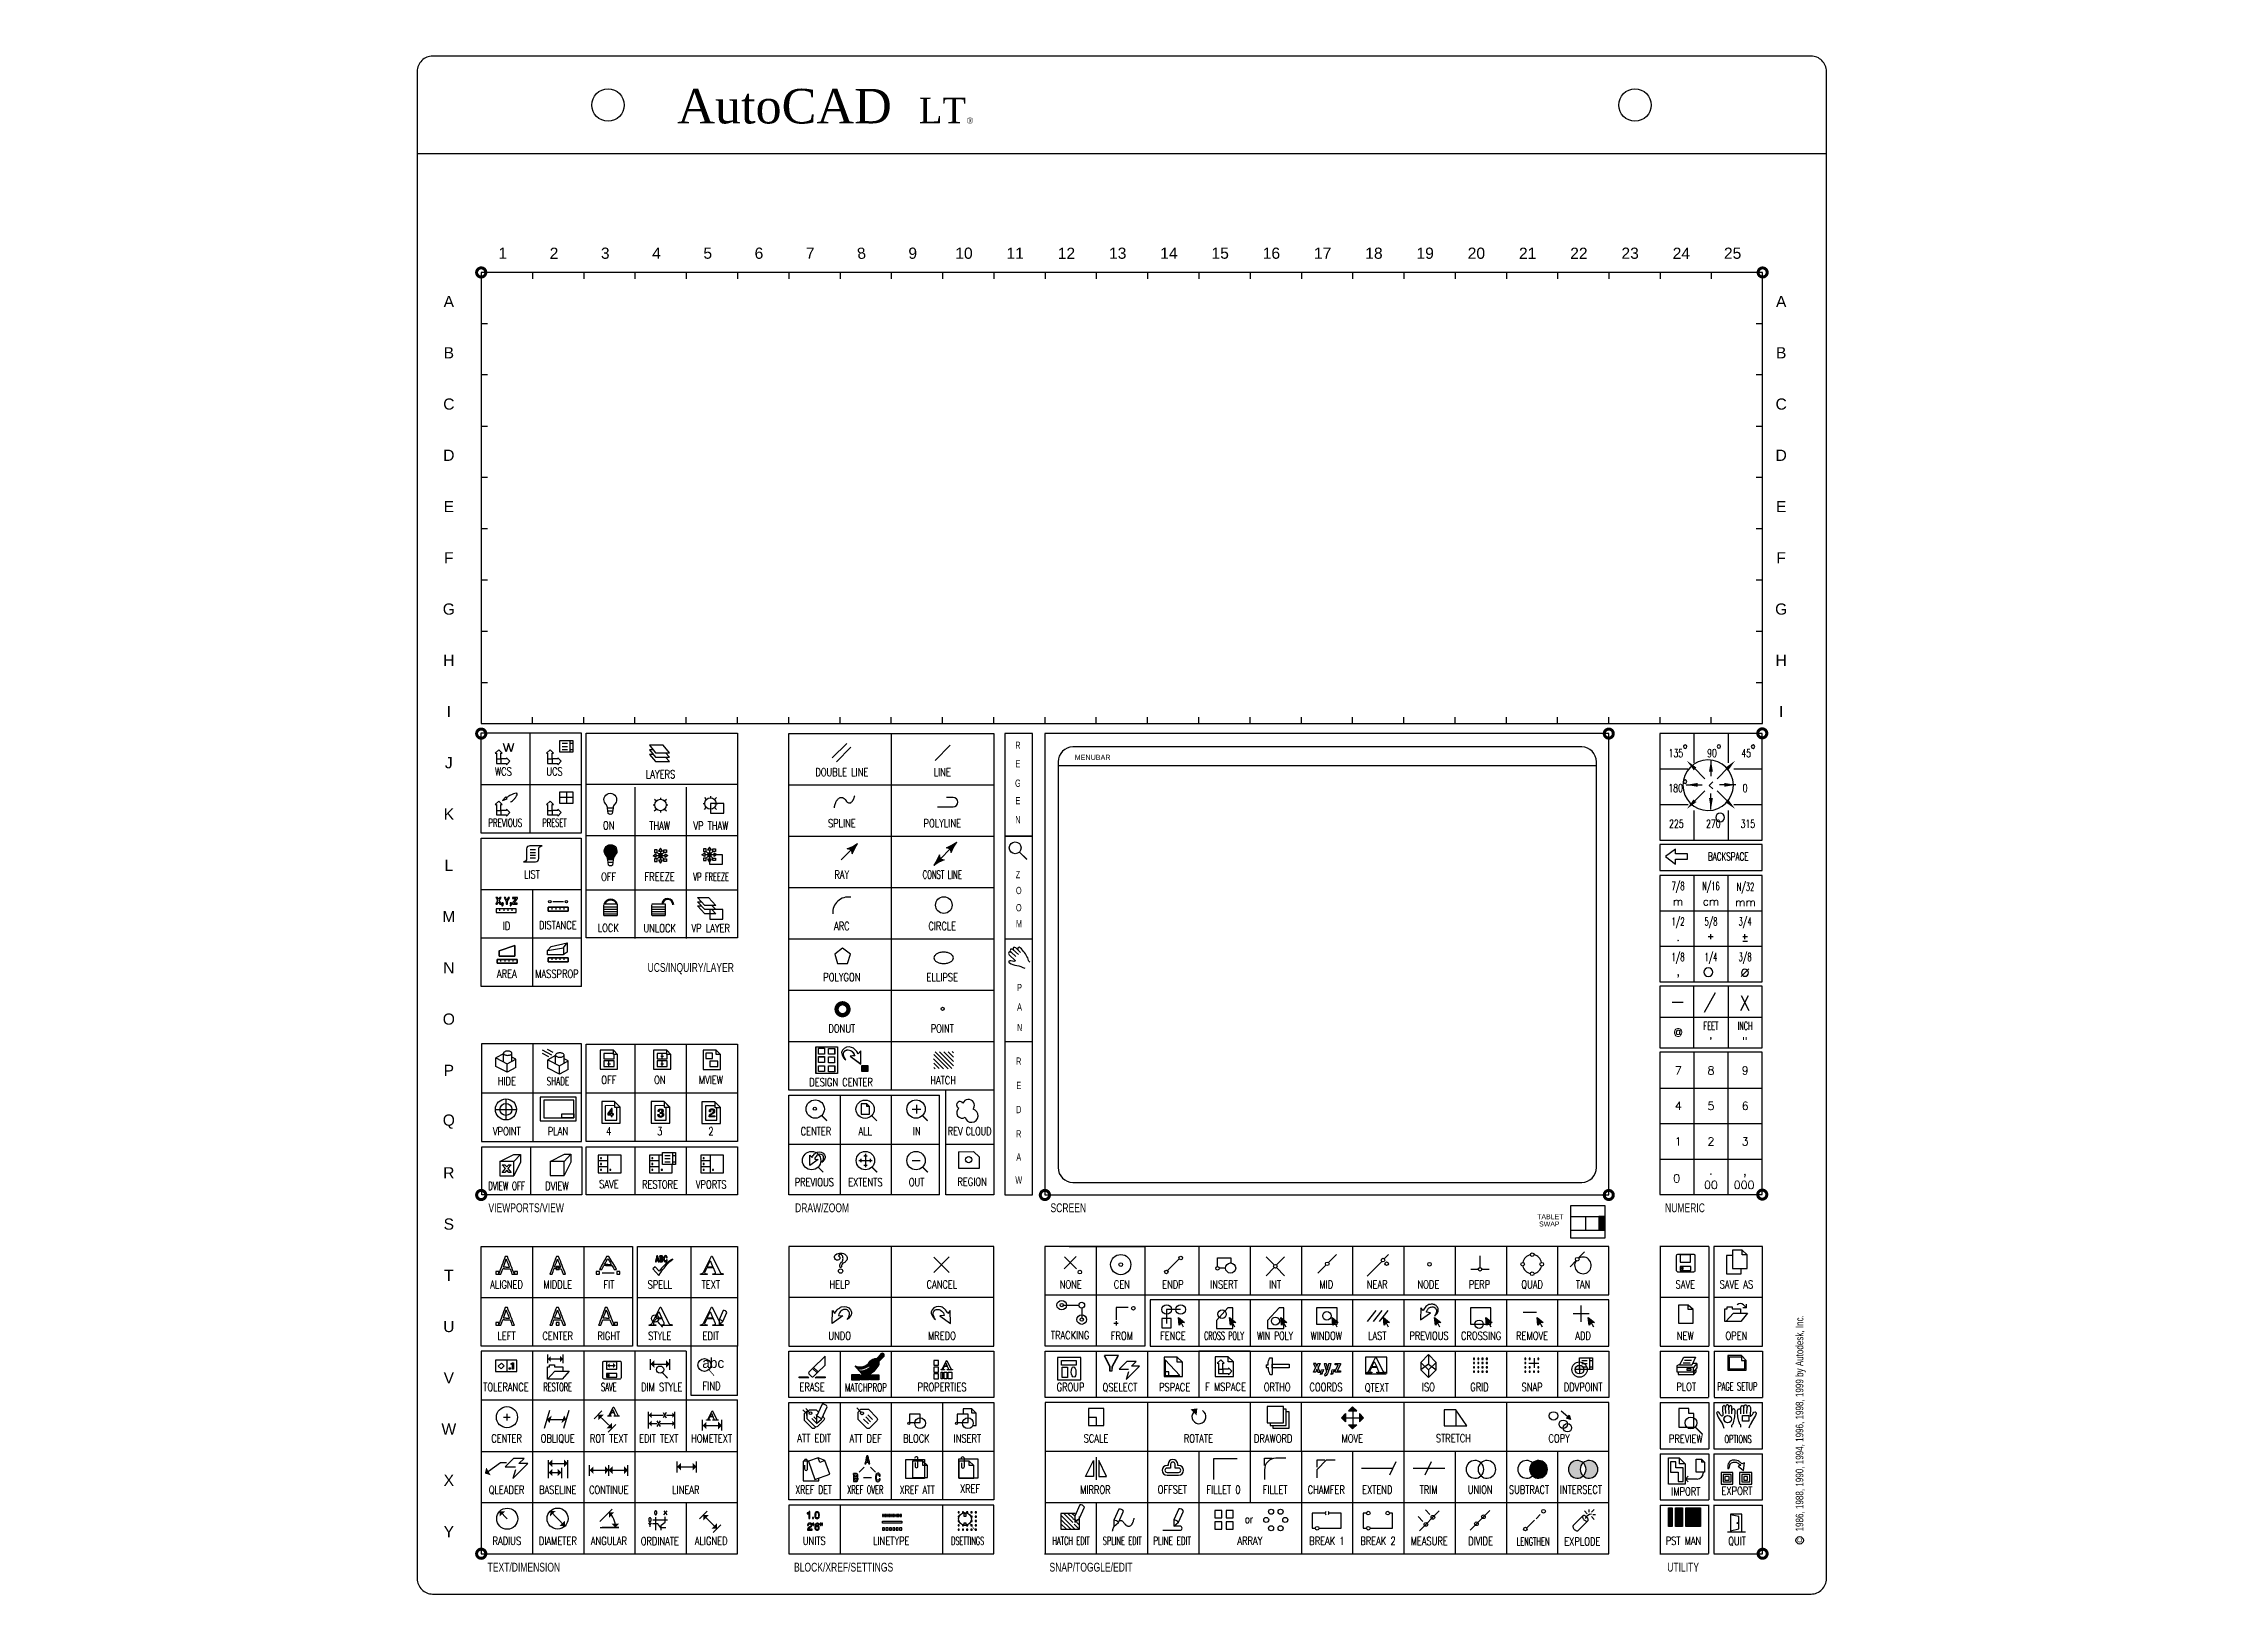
# Paper-space layout 'Layout1' of a CAD drawing. Header units: inches. Extents: x 0 to 21.6, y 0 to 15.7.
# The model-space entities are those that its viewports show. They can reach past a viewport. Long polylines and large blocks are cut down to what shows.
import ezdxf
from ezdxf.enums import TextEntityAlignment as Align

# ---------------------------------------------------------------- set-up
doc = ezdxf.new("R2010")
doc.units = ezdxf.units.IN
doc.header["$MEASUREMENT"] = 0
doc.linetypes.add('DASHED', pattern=[0.75, 0.5, -0.25])
doc.layers.get('0').update_dxf_attribs({"linetype": 'CONTINUOUS'})
for name, color, linetype in [('BORDERS', 252, 'CONTINUOUS'), ('ICONS', 7, 'CONTINUOUS'), ('Text English', 7, 'CONTINUOUS'), ('Viewports', 7, 'CONTINUOUS')]:
    doc.layers.add(name, color=color, linetype=linetype)
doc.layers.get('Viewports').off()
doc.styles.add('Roman Simplex', font='simplex.shx', dxfattribs={"width": 0.75, "height": 0.0625})
doc.styles.add('ROMANS', font='simplex.shx', dxfattribs={"width": 0.75, "height": 0.0634})
doc.styles.add('SANSSERIFBOLD', font='sanss___.ttf', dxfattribs={"width": 0.69, "height": 0.056883})
doc.styles.add('SAS', font='sanss___.ttf', dxfattribs={"height": 0.063458})
doc.styles.add('TITLE', font='dutch.ttf')

psp = doc.layouts.get("Layout1")

msp = doc.modelspace()

# ---------------------------------------------------------------- texts
at = {"layer": 'ICONS'}
for s, height, style, width, p in [('Z', 0.0569, 'SANSSERIFBOLD', 0.69, (4.322, -4.991)), ('O', 0.0569, 'SANSSERIFBOLD', 0.69, (4.324, -5.116)), ('O', 0.0569, 'SANSSERIFBOLD', 0.69, (4.324, -5.251)), ('M', 0.0569, 'SANSSERIFBOLD', 0.69, (4.324, -5.377)), ('P', 0.0569, 'SANSSERIFBOLD', 0.69, (4.333, -5.877)), ('A', 0.0569, 'SANSSERIFBOLD', 0.69, (4.333, -6.03)), ('N', 0.0569, 'SANSSERIFBOLD', 0.69, (4.333, -6.191)), ('DRAWORD', 0.0634, 'ROMANS', 0.75, (6.191, -9.418))]:
    msp.add_text(s, height=height, dxfattribs=dict(at, style=style, width=width)).set_placement(p)
at = {"layer": 'ICONS', "insert": (1.863, -8.753), "char_height": 0.08, "attachment_point": 1}
msp.add_mtext('abc', dxfattribs=at)
at = {"layer": 'Text English', "style": 'TITLE'}
for s, height, p in [('AutoCAD', 0.271, (1.667, 0.929, -0.02)), ('LT', 0.2, (3.563, 0.931, -0.02))]:
    msp.add_text(s, height=height, dxfattribs=at).set_placement(p)
at = {"layer": 'Text English'}
for s, height, style, p in [('1', 0.0879, 'SAS', (0.298, -0.089)), ('2', 0.0879, 'SAS', (0.7, -0.089)), ('3', 0.0879, 'SAS', (1.102, -0.089)), ('4', 0.0879, 'SAS', (1.504, -0.089)), ('5', 0.0879, 'SAS', (1.906, -0.089)), ('6', 0.0879, 'SAS', (2.308, -0.089)), ('7', 0.0879, 'SAS', (2.71, -0.089)), ('9', 0.0879, 'SAS', (3.514, -0.089)), ('10', 0.0879, 'SAS', (3.916, -0.089)), ('11', 0.0879, 'SAS', (4.318, -0.089)), ('12', 0.0879, 'SAS', (4.72, -0.089)), ('13', 0.0879, 'SAS', (5.122, -0.089)), ('14', 0.0879, 'SAS', (5.524, -0.089)), ('15', 0.0879, 'SAS', (5.926, -0.089)), ('16', 0.0879, 'SAS', (6.328, -0.089)), ('17', 0.0879, 'SAS', (6.73, -0.089)), ('18', 0.0879, 'SAS', (7.132, -0.089)), ('19', 0.0879, 'SAS', (7.534, -0.089)), ('20', 0.0879, 'SAS', (7.936, -0.089)), ('21', 0.0879, 'SAS', (8.338, -0.089)), ('22', 0.0879, 'SAS', (8.74, -0.089)), ('23', 0.0879, 'SAS', (9.142, -0.089)), ('24', 0.0879, 'SAS', (9.544, -0.089)), ('25', 0.0879, 'SAS', (9.946, -0.089)), ('A', 0.0879, 'SAS', (-0.125, -0.468)), ('A', 0.0879, 'SAS', (10.327, -0.468)), ('B', 0.0879, 'SAS', (-0.125, -0.87)), ('B', 0.0879, 'SAS', (10.327, -0.87)), ('C', 0.0879, 'SAS', (-0.125, -1.272)), ('C', 0.0879, 'SAS', (10.327, -1.272)), ('D', 0.0879, 'SAS', (-0.125, -1.674)), ('D', 0.0879, 'SAS', (10.327, -1.674)), ('E', 0.0879, 'SAS', (-0.125, -2.076)), ('E', 0.0879, 'SAS', (10.327, -2.076)), ('F', 0.0879, 'SAS', (-0.125, -2.478)), ('F', 0.0879, 'SAS', (10.327, -2.478)), ('G', 0.0879, 'SAS', (-0.125, -2.88)), ('G', 0.0879, 'SAS', (10.327, -2.88)), ('H', 0.0879, 'SAS', (-0.125, -3.282)), ('H', 0.0879, 'SAS', (10.327, -3.282)), ('I', 0.0879, 'SAS', (-0.125, -3.684)), ('I', 0.0879, 'SAS', (10.327, -3.684)), ('J', 0.0879, 'SAS', (-0.125, -4.086)), ('K', 0.0879, 'SAS', (-0.125, -4.488)), ('L', 0.0879, 'SAS', (-0.125, -4.89)), ('m', 0.0634, 'ROMANS', (9.518, -5.173)), ('cm', 0.0634, 'ROMANS', (9.776, -5.173)), ('mm', 0.0634, 'ROMANS', (10.047, -5.179)), ('M', 0.0879, 'SAS', (-0.125, -5.292)), ('.', 0.0634, 'ROMANS', (9.518, -5.451)), ('N', 0.0879, 'SAS', (-0.125, -5.694)), (',', 0.0634, 'ROMANS', (9.518, -5.729)), ('O', 0.0879, 'SAS', (-0.125, -6.096)), ('@', 0.0634, 'ROMANS', (9.519, -6.201)), ("'", 0.0634, 'ROMANS', (9.774, -6.271)), ('"', 0.0634, 'ROMANS', (10.041, -6.27)), ('P', 0.0879, 'SAS', (-0.125, -6.498)), ('7', 0.0634, 'ROMANS', (9.52, -6.499)), ('8', 0.0634, 'ROMANS', (9.776, -6.499)), ('9', 0.0634, 'ROMANS', (10.044, -6.499)), ('4', 0.0634, 'ROMANS', (9.52, -6.777)), ('5', 0.0634, 'ROMANS', (9.776, -6.777)), ('6', 0.0634, 'ROMANS', (10.044, -6.777)), ('Q', 0.0879, 'SAS', (-0.125, -6.9)), ('1', 0.0634, 'ROMANS', (9.52, -7.056)), ('2', 0.0634, 'ROMANS', (9.776, -7.056)), ('3', 0.0634, 'ROMANS', (10.044, -7.056)), ('R', 0.0879, 'SAS', (-0.125, -7.302)), ('0', 0.0634, 'ROMANS', (9.507, -7.346)), ('00', 0.0634, 'ROMANS', (9.776, -7.397)), ('.', 0.0634, 'ROMANS', (9.776, -7.284)), ('000', 0.0634, 'ROMANS', (10.036, -7.397)), (',', 0.0634, 'ROMANS', (10.041, -7.296)), ('S', 0.0879, 'SAS', (-0.125, -7.704)), ('T', 0.0879, 'SAS', (-0.125, -8.106)), ('U', 0.0879, 'SAS', (-0.125, -8.508)), ('V', 0.0879, 'SAS', (-0.125, -8.91)), ('W', 0.0879, 'SAS', (-0.125, -9.312)), ('X', 0.0879, 'SAS', (-0.125, -9.714)), ('Y', 0.0879, 'SAS', (-0.125, -10.116))]:
    msp.add_text(s, height=height, dxfattribs=dict(at, style=style)).set_placement(p, align=Align.MIDDLE)
at = {"layer": 'Text English', "style": 'SAS'}
for s, height, rotation, p in [('8', 0.0879, 8, (3.112, -0.089)), ('C', 0.0362, 90, (10.472, -10.185))]:
    msp.add_text(s, height=height, rotation=rotation, dxfattribs=at).set_placement(p, align=Align.MIDDLE)
at = {"layer": 'Text English'}
for s, height, style, width, p in [('R', 0.0569, 'SANSSERIFBOLD', 0.69, (4.339, -3.948)), ('G', 0.0569, 'SANSSERIFBOLD', 0.69, (4.339, -4.246)), ('E', 0.0569, 'SANSSERIFBOLD', 0.69, (4.339, -4.094)), ('E', 0.0569, 'SANSSERIFBOLD', 0.69, (4.339, -4.383)), ('<', 0.0634, 'ROMANS', 0.7, (9.776, -4.259)), ('N', 0.0569, 'SANSSERIFBOLD', 0.69, (4.339, -4.532)), ('BACKSPACE', 0.0634, 'ROMANS', 0.65, (9.912, -4.821)), ('7/8', 0.0634, 'ROMANS', 0.6, (9.518, -5.057)), ('N/16', 0.0634, 'ROMANS', 0.6, (9.776, -5.057)), ('N/32', 0.0634, 'ROMANS', 0.6, (10.047, -5.064)), ('1/2', 0.0634, 'ROMANS', 0.6, (9.518, -5.336)), ('5/8', 0.0634, 'ROMANS', 0.6, (9.776, -5.336)), ('3/4', 0.0634, 'ROMANS', 0.6, (10.044, -5.336)), ('1/8', 0.0634, 'ROMANS', 0.6, (9.518, -5.614)), ('1/4', 0.0634, 'ROMANS', 0.6, (9.776, -5.614)), ('3/8', 0.0634, 'ROMANS', 0.6, (10.044, -5.614)), ('FEET', 0.0634, 'ROMANS', 0.6, (9.776, -6.15)), ('INCH', 0.0634, 'ROMANS', 0.6, (10.044, -6.15)), ('R', 0.0569, 'SANSSERIFBOLD', 0.69, (4.346, -6.426)), ('E', 0.0569, 'SANSSERIFBOLD', 0.69, (4.346, -6.616)), ('D', 0.0569, 'SANSSERIFBOLD', 0.69, (4.346, -6.806)), ('R', 0.0569, 'SANSSERIFBOLD', 0.69, (4.346, -6.996)), ('A', 0.0569, 'SANSSERIFBOLD', 0.69, (4.346, -7.178)), ('W', 0.0569, 'SANSSERIFBOLD', 0.69, (4.346, -7.359))]:
    msp.add_text(s, height=height, dxfattribs=dict(at, style=style, width=width)).set_placement(p, align=Align.MIDDLE)
for s, height, style, width, p in [('MENUBAR', 0.0402, 'SANSSERIFBOLD', 0.8, (4.785, -4.063)), ('UCS/INQUIRY/LAYER', 0.06949, 'SANSSERIFBOLD', 0.69, (1.434, -5.726)), ('REV', 0.0634, 'ROMANS', 0.75, (3.788, -7.007)), ('CLOUD', 0.0634, 'ROMANS', 0.72, (3.93, -7.007)), ('REGION', 0.0634, 'ROMANS', 0.75, (3.865, -7.404)), ('VIEWPORTS/VIEW', 0.06949, 'SANSSERIFBOLD', 0.69, (0.186, -7.611)), ('DRAW/ZOOM', 0.0695, 'SANSSERIFBOLD', 0.69, (2.591, -7.611)), ('SCREEN', 0.0695, 'SANSSERIFBOLD', 0.69, (4.595, -7.611)), ('NUMERIC', 0.0695, 'SANSSERIFBOLD', 0.69, (9.416, -7.611)), ('TABLET', 0.039, 'SANSSERIFBOLD', 0.8, (8.413, -7.666)), ('SWAP', 0.039, 'SANSSERIFBOLD', 0.8, (8.428, -7.723)), ('EDIT TEXT', 0.0634, 'ROMANS', 0.75, (1.368, -9.417)), ('UNION', 0.0634, 'ROMANS', 0.75, (7.868, -9.819)), ('SUBTRACT', 0.0634, 'ROMANS', 0.75, (8.191, -9.819)), ('INTERSECT', 0.0634, 'ROMANS', 0.75, (8.591, -9.819)), ('or', 0.0634, 'ROMANS', 0.75, (6.12, -10.05)), ('TEXT/DIMENSION', 0.06949, 'SANSSERIFBOLD', 0.69, (0.179, -10.43)), ('BLOCK/XREF/SETTINGS', 0.06949, 'SANSSERIFBOLD', 0.69, (2.583, -10.43)), ('SNAP/TOGGLE/EDIT', 0.06949, 'SANSSERIFBOLD', 0.69, (4.587, -10.43)), ('UTILITY', 0.0695, 'SANSSERIFBOLD', 0.69, (9.433, -10.43))]:
    msp.add_text(s, height=height, dxfattribs=dict(at, style=style, width=width)).set_placement(p)
at = {"layer": 'Text English', "style": 'ROMANS', "width": 0.7}
for s, p in [('135', (9.558, -4.042)), ('90', (9.822, -4.042)), ('45', (10.09, -4.042)), ('180', (9.556, -4.316)), ('0', (10.063, -4.316)), ('225', (9.562, -4.596)), ('270', (9.852, -4.596)), ('315', (10.123, -4.596))]:
    msp.add_text(s, height=0.0634, dxfattribs=at).set_placement(p, align=Align.RIGHT)
at = {"layer": 'Text English'}
for s, height, style, width, p in [('WCS', 0.0634, 'ROMANS', 0.75, (0.303, -4.186)), ('UCS', 0.0634, 'ROMANS', 0.75, (0.704, -4.186)), ('LAYERS', 0.0634, 'ROMANS', 0.75, (1.536, -4.208)), ('DOUBLE LINE', 0.06336, 'ROMANS', 0.75, (2.958, -4.191)), ('LINE', 0.0634, 'ROMANS', 0.75, (3.746, -4.191)), (' PREVIOUS', 0.0634, 'ROMANS', 0.65, (0.303, -4.588)), ('PRESET', 0.0634, 'ROMANS', 0.6, (0.704, -4.588)), ('ON', 0.0634, 'ROMANS', 0.75, (1.129, -4.609)), ('THAW', 0.0634, 'ROMANS', 0.75, (1.529, -4.611)), ('VP THAW', 0.0634, 'ROMANS', 0.75, (1.931, -4.611)), ('SPLINE', 0.0634, 'ROMANS', 0.75, (2.958, -4.592)), ('POLYLINE', 0.0634, 'ROMANS', 0.75, (3.746, -4.592)), ('LIST', 0.0634, 'ROMANS', 0.75, (0.527, -4.993)), ('OFF', 0.0634, 'ROMANS', 0.75, (1.129, -5.012)), ('FREEZE', 0.0634, 'ROMANS', 0.75, (1.529, -5.011)), ('VP FREEZE', 0.0634, 'ROMANS', 0.6, (1.933, -5.012)), ('RAY', 0.0634, 'ROMANS', 0.75, (2.958, -4.995)), ('CONST LINE', 0.0634, 'ROMANS', 0.62, (3.746, -4.995)), ('ID', 0.0634, 'ROMANS', 0.75, (0.328, -5.397)), ('DISTANCE', 0.0634, 'ROMANS', 0.75, (0.73, -5.391)), ('LOCK', 0.0634, 'ROMANS', 0.75, (1.126, -5.413)), ('UNLOCK', 0.0634, 'ROMANS', 0.75, (1.529, -5.415)), ('VP LAYER', 0.0634, 'ROMANS', 0.75, (1.93, -5.415)), ('ARC', 0.0634, 'ROMANS', 0.75, (2.958, -5.398)), ('CIRCLE', 0.0634, 'ROMANS', 0.75, (3.746, -5.398)), ('AREA', 0.0634, 'ROMANS', 0.75, (0.33, -5.773)), ('MASSPROP', 0.0634, 'ROMANS', 0.75, (0.723, -5.773)), ('POLYGON', 0.0634, 'ROMANS', 0.75, (2.958, -5.799)), ('ELLIPSE', 0.0634, 'ROMANS', 0.75, (3.746, -5.8)), ('DONUT', 0.0634, 'ROMANS', 0.75, (2.958, -6.202)), ('POINT', 0.0634, 'ROMANS', 0.75, (3.746, -6.202)), ('HIDE', 0.0634, 'ROMANS', 0.75, (0.33, -6.615)), ('SHADE', 0.0634, 'ROMANS', 0.65, (0.731, -6.615)), ('OFF', 0.0634, 'ROMANS', 0.75, (1.13, -6.605)), ('ON', 0.0634, 'ROMANS', 0.75, (1.53, -6.605)), ('MVIEW', 0.0634, 'ROMANS', 0.75, (1.931, -6.605)), ('DESIGN CENTER', 0.06336, 'ROMANS', 0.75, (2.952, -6.623)), ('HATCH', 0.0634, 'ROMANS', 0.75, (3.753, -6.608)), ('VPOINT', 0.0634, 'ROMANS', 0.75, (0.33, -7.008)), ('PLAN', 0.0634, 'ROMANS', 0.75, (0.731, -7.008)), ('4', 0.0634, 'ROMANS', 0.75, (1.13, -7.008)), ('3', 0.0634, 'ROMANS', 0.75, (1.53, -7.008)), ('2', 0.0634, 'ROMANS', 0.75, (1.931, -7.008)), ('CENTER', 0.0634, 'ROMANS', 0.75, (2.755, -7.008)), ('ALL', 0.0634, 'ROMANS', 0.75, (3.142, -7.008)), ('IN', 0.0634, 'ROMANS', 0.75, (3.546, -7.008)), ('DVIEW OFF', 0.0634, 'ROMANS', 0.65, (0.328, -7.437)), ('DVIEW', 0.0634, 'ROMANS', 0.75, (0.723, -7.437)), ('SAVE', 0.0634, 'ROMANS', 0.75, (1.131, -7.422)), ('RESTORE', 0.0634, 'ROMANS', 0.75, (1.532, -7.425)), ('VPORTS', 0.0634, 'ROMANS', 0.75, (1.933, -7.425)), ('PREVIOUS', 0.0634, 'ROMANS', 0.75, (2.742, -7.407)), ('EXTENTS', 0.0634, 'ROMANS', 0.75, (3.143, -7.407)), ('OUT', 0.0634, 'ROMANS', 0.75, (3.544, -7.407)), ('ALIGNED', 0.0634, 'ROMANS', 0.75, (0.328, -8.21)), ('MIDDLE', 0.0634, 'ROMANS', 0.75, (0.729, -8.21)), ('FIT', 0.0634, 'ROMANS', 0.75, (1.13, -8.21)), ('SPELL', 0.0634, 'ROMANS', 0.75, (1.53, -8.21)), ('TEXT', 0.0634, 'ROMANS', 0.75, (1.931, -8.21)), ('HELP', 0.0634, 'ROMANS', 0.75, (2.941, -8.209)), ('CANCEL', 0.0634, 'ROMANS', 0.75, (3.743, -8.209)), ('NONE', 0.0634, 'ROMANS', 0.75, (4.754, -8.209)), ('CEN', 0.0634, 'ROMANS', 0.75, (5.155, -8.209)), ('ENDP', 0.0634, 'ROMANS', 0.75, (5.555, -8.209)), ('INSERT', 0.0634, 'ROMANS', 0.75, (5.956, -8.209)), ('INT', 0.0634, 'ROMANS', 0.75, (6.357, -8.209)), ('MID', 0.0634, 'ROMANS', 0.75, (6.758, -8.209)), ('NEAR', 0.0634, 'ROMANS', 0.75, (7.158, -8.209)), ('NODE', 0.0634, 'ROMANS', 0.75, (7.559, -8.209)), ('PERP', 0.0634, 'ROMANS', 0.75, (7.96, -8.209)), ('QUAD', 0.0634, 'ROMANS', 0.75, (8.373, -8.209)), ('TAN', 0.0634, 'ROMANS', 0.75, (8.773, -8.209)), ('SAVE', 0.0634, 'ROMANS', 0.75, (9.575, -8.209)), ('SAVE AS', 0.0634, 'ROMANS', 0.75, (9.976, -8.209)), ('LEFT', 0.0634, 'ROMANS', 0.75, (0.328, -8.613)), ('CENTER', 0.0634, 'ROMANS', 0.75, (0.729, -8.613)), ('RIGHT', 0.0634, 'ROMANS', 0.75, (1.13, -8.613)), ('STYLE', 0.0634, 'ROMANS', 0.75, (1.53, -8.613)), ('EDIT', 0.0634, 'ROMANS', 0.75, (1.931, -8.613)), ('UNDO', 0.0634, 'ROMANS', 0.75, (2.941, -8.612)), ('MREDO', 0.0634, 'ROMANS', 0.75, (3.743, -8.612)), ('TRACKING', 0.0634, 'ROMANS', 0.75, (4.749, -8.608)), ('FROM', 0.0634, 'ROMANS', 0.75, (5.155, -8.612)), ('FENCE', 0.0634, 'ROMANS', 0.75, (5.555, -8.612)), ('CROSS POLY', 0.0634, 'ROMANS', 0.55, (5.956, -8.612)), ('WIN POLY', 0.0634, 'ROMANS', 0.7, (6.357, -8.612)), ('WINDOW', 0.0634, 'ROMANS', 0.75, (6.758, -8.612)), ('LAST', 0.0634, 'ROMANS', 0.75, (7.158, -8.612)), ('PREVIOUS', 0.0634, 'ROMANS', 0.75, (7.564, -8.612)), ('CROSSING', 0.0634, 'ROMANS', 0.75, (7.973, -8.612)), ('REMOVE', 0.0634, 'ROMANS', 0.75, (8.373, -8.612)), ('ADD', 0.0634, 'ROMANS', 0.75, (8.773, -8.612)), ('NEW', 0.0634, 'ROMANS', 0.75, (9.575, -8.612)), ('OPEN', 0.0634, 'ROMANS', 0.75, (9.976, -8.612)), ('TOLERANCE', 0.0634, 'ROMANS', 0.75, (0.323, -9.014)), ('RESTORE', 0.0634, 'ROMANS', 0.6, (0.729, -9.014)), ('SAVE', 0.0634, 'ROMANS', 0.6, (1.13, -9.014)), ('DIM STYLE', 0.0634, 'ROMANS', 0.75, (1.545, -9.014)), ('FIND', 0.0634, 'ROMANS', 0.75, (1.936, -9.006)), ('ERASE', 0.0634, 'ROMANS', 0.75, (2.724, -9.014)), ('MATCHPROP', 0.0634, 'Roman Simplex', 0.65, (3.147, -9.017)), ('PROPERTIES', 0.0634, 'ROMANS', 0.75, (3.744, -9.014)), ('GROUP', 0.0634, 'ROMANS', 0.75, (4.752, -9.014)), ('QSELECT', 0.0634, 'Roman Simplex', 0.75, (5.14, -9.016)), ('PSPACE', 0.0634, 'ROMANS', 0.75, (5.569, -9.015, -0.02)), ('F MSPACE', 0.0634, 'ROMANS', 0.75, (5.968, -9.013, -0.02)), ('ORTHO', 0.0634, 'ROMANS', 0.75, (6.373, -9.014)), ('COORDS', 0.0634, 'ROMANS', 0.75, (6.756, -9.014)), ('QTEXT', 0.0634, 'ROMANS', 0.75, (7.155, -9.018)), ('ISO', 0.0634, 'ROMANS', 0.75, (7.559, -9.014)), ('GRID', 0.0634, 'ROMANS', 0.75, (7.96, -9.014)), ('SNAP', 0.0634, 'ROMANS', 0.75, (8.373, -9.014)), ('DDVPOINT', 0.0634, 'ROMANS', 0.75, (8.773, -9.014)), ('PLOT', 0.0634, 'ROMANS', 0.75, (9.582, -9.012)), ('PAGE SETUP', 0.0634, 'Roman Simplex', 0.6, (9.983, -9.009)), ('CENTER', 0.0634, 'ROMANS', 0.75, (0.328, -9.417)), ('OBLIQUE', 0.0634, 'ROMANS', 0.75, (0.729, -9.417)), ('ROT TEXT', 0.0634, 'ROMANS', 0.75, (1.13, -9.417)), ('HOMETEXT', 0.0634, 'ROMANS', 0.75, (1.936, -9.417)), ('ATT EDIT', 0.0634, 'ROMANS', 0.75, (2.741, -9.416)), ('ATT DEF', 0.0634, 'ROMANS', 0.75, (3.144, -9.417)), ('BLOCK', 0.0634, 'ROMANS', 0.75, (3.543, -9.417)), ('INSERT', 0.0634, 'ROMANS', 0.75, (3.943, -9.417)), ('SCALE', 0.0634, 'ROMANS', 0.75, (4.952, -9.417)), ('ROTATE', 0.0634, 'ROMANS', 0.75, (5.755, -9.417)), ('MOVE', 0.0634, 'ROMANS', 0.75, (6.963, -9.417)), ('STRETCH', 0.0634, 'ROMANS', 0.75, (7.756, -9.416)), ('COPY', 0.0634, 'ROMANS', 0.75, (8.585, -9.417)), ('PREVIEW', 0.0634, 'ROMANS', 0.75, (9.579, -9.42)), ('OPTIONS', 0.06, 'Roman Simplex', 0.6, (9.989, -9.421)), ('QLEADER', 0.0634, 'ROMANS', 0.75, (0.328, -9.82)), ('BASELINE', 0.0634, 'ROMANS', 0.75, (0.729, -9.82)), ('CONTINUE', 0.0634, 'ROMANS', 0.75, (1.13, -9.82)), ('LINEAR', 0.0634, 'ROMANS', 0.75, (1.734, -9.82)), ('XREF DET', 0.0634, 'ROMANS', 0.7, (2.736, -9.819)), ('XREF OVER', 0.0634, 'ROMANS', 0.6, (3.142, -9.819)), ('XREF ATT', 0.0634, 'ROMANS', 0.7, (3.55, -9.821)), ('XREF', 0.0634, 'Roman Simplex', 0.75, (3.964, -9.811)), ('MIRROR', 0.0634, 'ROMANS', 0.75, (4.947, -9.819)), ('OFFSET', 0.0634, 'ROMANS', 0.75, (5.551, -9.818)), ('FILLET 0', 0.0634, 'ROMANS', 0.75, (5.952, -9.819)), ('FILLET', 0.0634, 'ROMANS', 0.75, (6.357, -9.819)), ('CHAMFER', 0.0634, 'ROMANS', 0.75, (6.758, -9.819)), ('EXTEND', 0.0634, 'ROMANS', 0.75, (7.158, -9.819)), ('TRIM', 0.0634, 'ROMANS', 0.75, (7.561, -9.819)), ('IMPORT', 0.0634, 'ROMANS', 0.75, (9.579, -9.833)), ('EXPORT', 0.0634, 'ROMANS', 0.75, (9.98, -9.829)), ('RADIUS', 0.0634, 'ROMANS', 0.75, (0.33, -10.221)), ('DIAMETER', 0.0634, 'ROMANS', 0.75, (0.73, -10.221)), ('ANGULAR', 0.0634, 'ROMANS', 0.75, (1.131, -10.221)), ('ORDINATE', 0.0634, 'ROMANS', 0.75, (1.53, -10.223)), ('ALIGNED', 0.0634, 'ROMANS', 0.75, (1.933, -10.221)), ('UNITS', 0.0634, 'ROMANS', 0.75, (2.742, -10.221)), ('LINETYPE', 0.0634, 'ROMANS', 0.75, (3.346, -10.221)), ('DSETTINGS', 0.0634, 'ROMANS', 0.5, (3.945, -10.221)), ('HATCH EDIT', 0.0634, 'ROMANS', 0.6, (4.756, -10.22)), ('SPLINE EDIT', 0.06336, 'ROMANS', 0.6, (5.157, -10.22)), ('PLINE EDIT', 0.0634, 'ROMANS', 0.65, (5.549, -10.22)), ('ARRAY', 0.0634, 'ROMANS', 0.75, (6.159, -10.22)), ('BREAK 1', 0.0634, 'ROMANS', 0.75, (6.763, -10.221)), ('BREAK 2', 0.0634, 'ROMANS', 0.75, (7.164, -10.221)), ('MEASURE', 0.0634, 'ROMANS', 0.75, (7.566, -10.222)), ('DIVIDE', 0.0634, 'ROMANS', 0.75, (7.969, -10.222)), ('LENGTHEN', 0.0634, 'ROMANS', 0.6, (8.381, -10.225)), ('EXPLODE', 0.0634, 'ROMANS', 0.75, (8.767, -10.225)), ('PST MAN', 0.0634, 'Roman Simplex', 0.75, (9.561, -10.22)), ('QUIT', 0.0634, 'ROMANS', 0.75, (9.981, -10.222))]:
    msp.add_text(s, height=height, dxfattribs=dict(at, style=style, width=width)).set_placement(p, align=Align.CENTER)
at = {"layer": 'Text English', "style": 'SAS', "width": 0.75}
msp.add_text('1986, 1988, 1990, 1994, 1996, 1998, 1999 by Autodesk, Inc.', height=0.0603, rotation=90, dxfattribs=at).set_placement((10.501, -10.115))
at = {"layer": 'Text English', "insert": (3.936, 0.975, -0.02), "char_height": 0.04755, "width": 1, "attachment_point": 1, "style": 'TITLE'}
msp.add_mtext('\\fTimes New Roman|b0|i0|c0|p18;®', dxfattribs=at)

# ---------------------------------------------------------------- blocks, each defined once
blk = doc.blocks.new('LAYERON')
at = {"layer": 'ICONS', "color": 1}
blk.add_lwpolyline([(-0.032, 0.205), (-0.033, 0.21, 0.173699), (-0.045, 0.237, -0.192251), (-0.06, 0.272, -1.015037), (0.039, 0.272, -0.192251), (0.024, 0.237, 0.173699), (0.011, 0.21), (0.011, 0.205, -0.392947)], format="xyb", dxfattribs=at)
at = {"layer": 'ICONS'}
for points in [[(0.011, 0.205), (-0.032, 0.205)], [(0.007, 0.182), (-0.029, 0.182)]]:
    blk.add_lwpolyline(points, dxfattribs=at)
blk.add_lwpolyline([(0.011, 0.205), (0.005, 0.163, -0.429394), (-0.026, 0.163), (-0.032, 0.205, 0.173699)], format="xyb", dxfattribs=at)
blk = doc.blocks.new('FIND')
at = {"layer": 'ICONS', "const_width": 0.005}
blk.add_lwpolyline([(5.976, 1.966), (6.017, 1.919)], dxfattribs=at)
at = {"layer": 'ICONS'}
blk.add_circle((5.941, 2.003), 0.0504, dxfattribs=at)
at = {"insert": (5.924, 2.06), "char_height": 0.08, "attachment_point": 1}
blk.add_mtext('abc', dxfattribs=at)
blk = doc.blocks.new('ADCENTER')
h = blk.add_hatch(color=4)
h.dxf.hatch_style = 2
h.paths.add_polyline_path([(7.303, 1.938), (7.303, 1.984), (7.256, 1.984), (7.256, 1.938)])
for points in [[(6.897, 2.132), (7.065, 2.132), (7.065, 1.923), (6.897, 1.923)], [(6.917, 2.054), (6.964, 2.054), (6.964, 2.007), (6.917, 2.007)], [(6.918, 2.12), (6.965, 2.12), (6.965, 2.074), (6.918, 2.074)], [(6.995, 2.053), (7.042, 2.053), (7.042, 2.006), (6.995, 2.006)], [(6.996, 2.119), (7.043, 2.119), (7.043, 2.073), (6.996, 2.073)], [(6.918, 1.983), (6.965, 1.983), (6.965, 1.937), (6.918, 1.937)], [(6.996, 1.982), (7.043, 1.982), (7.043, 1.936), (6.996, 1.936)], [(7.256, 1.984), (7.303, 1.984), (7.303, 1.938), (7.256, 1.938)]]:
    blk.add_lwpolyline(points, close=True)
at = {"layer": 'ICONS'}
blk.add_lwpolyline([(7.25, 1.997), (7.248, 2.1), (7.227, 2.076, 0.112483), (7.203, 2.111, 0.091919), (7.177, 2.127, 0.356106), (7.105, 2.104, 0.257179), (7.102, 2.066, 0.118424), (7.13, 2.029, -0.114901), (7.113, 2.07, -0.394005), (7.138, 2.107, -0.249939), (7.18, 2.095, -0.149654), (7.2, 2.062), (7.166, 2.058)], format="xyb", close=True, dxfattribs=at)
blk = doc.blocks.new('MATCHPROP')
at = {"layer": 'ICONS'}
h = blk.add_hatch(dxfattribs=at)
h.set_pattern_fill('ANSI31', color=2, scale=0.03125, style=0)
h.set_pattern_definition([(45, (-0.2098066, 0.0040307), (-0.0027621359, 0.0027621359), [])])
h.paths.add_polyline_path([(7.871, 1.681), (7.928, 1.634, 0.253299), (7.943, 1.685), (7.983, 1.726, 0.762122), (7.962, 1.744), (7.922, 1.703, 0.19947)])
h = blk.add_hatch(dxfattribs=at)
h.set_pattern_fill('ANSI31', color=1, scale=0.03125, angle=90, style=0)
h.set_pattern_definition([(135, (-0.2098066, 0.0040307), (-0.0027621359, -0.0027621359), [])])
h.paths.add_polyline_path([(7.91, 1.613, 0.040471), (7.928, 1.634), (7.871, 1.681, -0.073661), (7.852, 1.661)])
at = {"layer": 'ICONS', "color": 7}
for p, q in [((7.922, 1.703), (7.962, 1.744)), ((7.943, 1.685), (7.983, 1.726))]:
    blk.add_line(p, q, dxfattribs=at)
at = {"layer": 'ICONS', "color": 8}
for p, q in [((7.752, 1.649), (7.823, 1.567)), ((7.852, 1.661), (7.91, 1.613)), ((7.871, 1.681), (7.928, 1.634))]:
    blk.add_line(p, q, dxfattribs=at)
at = {"layer": 'ICONS', "color": 1}
blk.add_lwpolyline([(7.792, 1.577), (7.727, 1.577), (7.727, 1.538), (7.792, 1.538), (7.792, 1.577), (7.792, 1.577)], dxfattribs=at)
at = {"layer": 'ICONS', "color": 2}
blk.add_lwpolyline([(7.801, 1.577), (7.866, 1.577), (7.866, 1.538), (7.801, 1.538), (7.801, 1.577), (7.801, 1.577)], dxfattribs=at)
at = {"layer": 'ICONS', "color": 4}
blk.add_lwpolyline([(7.876, 1.577), (7.941, 1.577), (7.941, 1.538), (7.876, 1.538), (7.876, 1.577), (7.876, 1.577)], dxfattribs=at)
at = {"layer": 'ICONS', "color": 7}
for centre, radius, start, end in [((7.923, 1.631), 0.0726, 90.9624, 136.0854), ((7.97, 1.732), 0.0147, 334.9096, 124.1569), ((7.889, 1.673), 0.0559, 315.2058, 12.0617)]:
    blk.add_arc(centre, radius, start, end, dxfattribs=at)
at = {"layer": 'ICONS', "color": 8}
for centre, radius, start, end in [((7.793, 1.733), 0.0939, 244.4151, 326.2057), ((7.793, 1.733), 0.102, 253.0494, 310.2236), ((7.793, 1.733), 0.109, 259.039, 310.9675), ((7.793, 1.733), 0.125, 267.658, 312.2205), ((7.793, 1.733), 0.133, 270.5974, 312.6926), ((7.793, 1.733), 0.138, 272.3547, 312.9847), ((7.793, 1.733), 0.144, 274.3726, 313.3289), ((7.793, 1.733), 0.149, 275.9208, 313.599), ((7.793, 1.733), 0.155, 277.3902, 313.8601), ((7.793, 1.733), 0.159, 278.4667, 314.0541), ((7.793, 1.733), 0.164, 279.5211, 314.2464), ((7.791, 1.734), 0.17, 281.0035, 323.8894)]:
    blk.add_arc(centre, radius, start, end, dxfattribs=at)
at = {"layer": 'ICONS', "color": 1}
blk.add_solid([(7.727, 1.538), (7.727, 1.577), (7.792, 1.538), (7.792, 1.577)], dxfattribs=at)
at = {"layer": 'ICONS', "color": 2}
blk.add_solid([(7.801, 1.577), (7.801, 1.538), (7.866, 1.577), (7.866, 1.538)], dxfattribs=at)
at = {"layer": 'ICONS', "color": 4}
blk.add_solid([(7.876, 1.577), (7.876, 1.538), (7.941, 1.577), (7.941, 1.538)], dxfattribs=at)
blk = doc.blocks.new('QSELECT')
for p, q in [((5.513, 2.116), (5.559, 2.019)), ((5.635, 2.116), (5.513, 2.116)), ((5.583, 2.019), (5.635, 2.116)), ((5.559, 2.019), (5.559, 1.983)), ((5.559, 1.983), (5.581, 1.983)), ((5.581, 1.983), (5.583, 2.019))]:
    blk.add_line(p, q)
at = {"layer": 'ICONS', "color": 8}
for p, q in [((5.709, 2.064), (5.643, 1.997)), ((5.643, 1.997), (5.724, 1.997)), ((5.704, 1.906), (5.82, 2.022)), ((5.724, 1.974), (5.704, 1.906)), ((5.791, 2.064), (5.709, 2.064)), ((5.749, 2.022), (5.791, 2.064)), ((5.82, 2.022), (5.749, 2.022))]:
    blk.add_line(p, q, dxfattribs=at)
blk = doc.blocks.new('PAGE SETUP')
at = {"color": 3, "linetype": 'DASHED'}
blk.add_line((12.007, 2.885), (12.102, 2.885), dxfattribs=at)
for p, q in [((12.102, 2.895), (12.139, 2.857)), ((12.102, 2.895), (12.102, 2.857)), ((12.102, 2.857), (12.139, 2.857))]:
    blk.add_line(p, q)
at = {"color": 3}
blk.add_line((12.129, 2.789), (12.129, 2.857), dxfattribs=at)
blk.add_lwpolyline([(12.129, 2.789), (12.007, 2.789), (12.007, 2.885)], dxfattribs=at)
at = {"layer": 'ICONS'}
blk.add_lwpolyline([(12.102, 2.895), (11.996, 2.895), (11.996, 2.779), (12.102, 2.779), (12.139, 2.78), (12.139, 2.818), (12.139, 2.857)], dxfattribs=at)
blk = doc.blocks.new('PLOTSTYLE MANAGER')
for color, points in [(6, [(11.576, 1.704), (11.545, 1.704), (11.545, 1.559), (11.576, 1.559)]), (5, [(11.601, 1.559), (11.657, 1.559), (11.657, 1.704), (11.601, 1.704)]), (3, [(11.796, 1.704), (11.682, 1.704), (11.682, 1.559), (11.796, 1.559)])]:
    blk.add_hatch(color=color).paths.add_polyline_path(points)
at = {"lineweight": 30}
for p, q in [((11.682, 1.559), (11.796, 1.704)), ((11.682, 1.632), (11.739, 1.704)), ((11.739, 1.559), (11.796, 1.632))]:
    blk.add_line(p, q, dxfattribs=at)
for points in [[(11.545, 1.704), (11.576, 1.704), (11.576, 1.559), (11.545, 1.559)], [(11.601, 1.704), (11.657, 1.704), (11.657, 1.559), (11.601, 1.559)], [(11.682, 1.704), (11.796, 1.704), (11.796, 1.559), (11.682, 1.559)]]:
    blk.add_lwpolyline(points, close=True)
blk = doc.blocks.new('OPTIONS')
at = {"layer": 'ICONS'}
for points in [[(5.915, 1.72), (5.917, 1.665, -0.478938), (5.912, 1.66, -0.167946), (5.905, 1.664, -0.084989), (5.892, 1.683, 0.326331), (5.878, 1.692, 0.478476), (5.87, 1.68, 0.077423), (5.898, 1.625, -0.081499), (5.927, 1.564, -0.021633)], [(5.942, 1.681), (5.94, 1.73, 0.077313), (5.932, 1.741, 0.334602), (5.925, 1.742, 0.337418), (5.915, 1.72)], [(5.967, 1.677), (5.965, 1.736, 0.077313), (5.957, 1.747, 0.334602), (5.95, 1.748, 0.337418), (5.94, 1.726, 1.253415)], [(5.99, 1.677), (5.99, 1.729, 0.153807), (5.984, 1.74, 0.30218), (5.975, 1.741, 0.233284), (5.965, 1.728, 0.721956)], [(5.989, 1.572), (5.989, 1.579, -0.09399), (5.99, 1.588, 0.092108), (6.001, 1.608, 0.052172), (6.012, 1.653, 0.040572), (6.015, 1.704, 0.37402), (6.002, 1.717, 0.192582), (5.996, 1.713, 0.078461), (5.991, 1.705, 0.959013)], [(6.06, 1.572), (6.06, 1.579, 0.09399), (6.059, 1.588, -0.092108), (6.048, 1.608, -0.052172), (6.037, 1.653, -0.040572), (6.034, 1.704, -0.37402), (6.047, 1.717, -0.192582), (6.053, 1.713, -0.078461), (6.058, 1.705, -0.959013)], [(6.059, 1.677), (6.059, 1.729, -0.153807), (6.065, 1.74, -0.30218), (6.074, 1.741, -0.233284), (6.084, 1.728, -0.721956)], [(6.082, 1.677), (6.084, 1.736, -0.077313), (6.092, 1.747, -0.334602), (6.099, 1.748, -0.337418), (6.109, 1.726, -1.253415)], [(6.106, 1.681), (6.109, 1.73, -0.077313), (6.117, 1.741, -0.334602), (6.124, 1.742, -0.337418), (6.134, 1.72)], [(6.134, 1.72), (6.132, 1.665, 0.478938), (6.137, 1.66, 0.167946), (6.144, 1.664, 0.084989), (6.157, 1.683, -0.326331), (6.171, 1.692, -0.478476), (6.179, 1.68, -0.077423), (6.151, 1.625, 0.081499), (6.122, 1.564, 0.021633)]]:
    blk.add_lwpolyline(points, format="xyb", dxfattribs=at)
at = {"layer": 'ICONS', "color": 1}
blk.add_lwpolyline([(6.072, 1.62), (6.072, 1.665), (6.121, 1.665), (6.121, 1.62)], close=True, dxfattribs=at)
blk.add_circle((5.956, 1.636), 0.029, dxfattribs=at)
blk = doc.blocks.new('SHADE')
at = {"layer": 'ICONS'}
for p, q in [((2.764, 6.124), (2.69, 6.162)), ((2.739, 6.111), (2.691, 6.136)), ((2.774, 6.145), (2.729, 6.168)), ((2.792, 6.12), (2.732, 6.087)), ((2.792, 6.056), (2.792, 6.124)), ((2.859, 6.062), (2.859, 6.124)), ((2.89, 6.078), (2.859, 6.094)), ((2.732, 6.021), (2.732, 6.087)), ((2.822, 5.975), (2.732, 6.021)), ((2.822, 5.975), (2.822, 6.041)), ((2.89, 6.012), (2.822, 5.975)), ((2.89, 6.012), (2.89, 6.078))]:
    blk.add_line(p, q, dxfattribs=at)
blk.add_lwpolyline([(2.792, 6.124, 0.174387), (2.794, 6.119, 0.104261), (2.802, 6.112, 0.065075), (2.812, 6.109, 0.051224), (2.826, 6.108, 0.051224), (2.839, 6.109, 0.065075), (2.85, 6.112, 0.104261), (2.857, 6.119, 0.174387), (2.859, 6.124, 0.174387), (2.857, 6.13, 0.104261), (2.85, 6.136, 0.065075), (2.839, 6.14, 0.051224), (2.826, 6.141, 0.051224), (2.812, 6.14, 0.065075), (2.802, 6.136, 0.104261), (2.794, 6.13, 0.174387)], format="xyb", close=True, dxfattribs=at)
blk.add_lwpolyline([(2.732, 6.087), (2.822, 6.041), (2.89, 6.078)], dxfattribs=at)
blk = doc.blocks.new('PLAN')
for points in [[(3.09375, 6.125), (3.09375, 5.9375), (3.375, 5.9375), (3.375, 6.125)], [(3.1232, 6.102), (3.1232, 5.9616), (3.3572, 5.9616), (3.3572, 6.102)], [(3.3572, 5.99285), (3.3572, 5.9616), (3.26345, 5.9616), (3.26345, 5.99285)]]:
    blk.add_lwpolyline(points, close=True)
blk = doc.blocks.new('QLEADER')
for p, q in [((2.697, 2.368), (2.79, 2.434)), ((2.79, 2.434), (2.839, 2.434))]:
    blk.add_line(p, q)
at = {"layer": 'ICONS', "color": 8}
for p, q in [((2.894, 2.467), (2.828, 2.401)), ((2.828, 2.401), (2.91, 2.401)), ((2.889, 2.31), (3.005, 2.426)), ((2.91, 2.378), (2.889, 2.31)), ((2.976, 2.467), (2.894, 2.467)), ((2.935, 2.426), (2.976, 2.467)), ((3.005, 2.426), (2.935, 2.426))]:
    blk.add_line(p, q, dxfattribs=at)
at = {"layer": 'ICONS'}
blk.add_solid([(2.68, 2.395), (2.668, 2.349), (2.714, 2.335)], dxfattribs=at)
blk = doc.blocks.new('SAVEAS')
at = {"layer": 'ICONS'}
for points in [[(11.583, 2.907), (11.583, 2.763), (11.698, 2.763), (11.698, 2.805)], [(11.632, 2.907), (11.583, 2.907)], [(11.632, 2.948), (11.632, 2.805), (11.747, 2.805), (11.747, 2.912), (11.708, 2.912), (11.708, 2.948), (11.632, 2.948)], [(11.747, 2.912), (11.708, 2.948)]]:
    blk.add_lwpolyline(points, dxfattribs=at)
blk = doc.blocks.new('IMPORT')
at = {"layer": 'ICONS'}
for p, q in [((2.779, 3.74), (2.779, 3.692)), ((2.779, 3.74), (2.826, 3.692)), ((2.826, 3.692), (2.779, 3.692))]:
    blk.add_line(p, q, dxfattribs=at)
at = {"layer": 'ICONS', "color": 8}
for p, q in [((2.953, 3.731), (2.977, 3.707)), ((2.953, 3.731), (2.953, 3.707)), ((2.977, 3.707), (2.953, 3.707))]:
    blk.add_line(p, q, dxfattribs=at)
at = {"layer": 'ICONS', "color": 1}
for p, q in [((2.828, 3.574), (2.849, 3.597)), ((2.92, 3.574), (2.828, 3.574)), ((2.828, 3.574), (2.849, 3.551)), ((2.967, 3.628), (2.967, 3.621))]:
    blk.add_line(p, q, dxfattribs=at)
at = {"layer": 'ICONS'}
for points in [[(2.694, 3.534), (2.694, 3.74), (2.779, 3.74)], [(2.826, 3.692), (2.826, 3.534), (2.694, 3.534)]]:
    blk.add_lwpolyline(points, dxfattribs=at)
at = {"layer": 'ICONS', "color": 8}
for points in [[(2.911, 3.628), (2.911, 3.731), (2.953, 3.731)], [(2.977, 3.707), (2.977, 3.628), (2.911, 3.628)]]:
    blk.add_lwpolyline(points, dxfattribs=at)
at = {"layer": 'ICONS', "color": 1}
for points in [[(2.712, 3.708), (2.712, 3.628), (2.771, 3.628), (2.771, 3.556), (2.811, 3.556), (2.811, 3.661), (2.752, 3.661), (2.752, 3.708)], [(2.752, 3.708), (2.712, 3.708)]]:
    blk.add_lwpolyline(points, dxfattribs=at)
blk.add_arc((2.92, 3.621), 0.0469, 270, 0, dxfattribs=at)
blk = doc.blocks.new('EXPORT')
at = {"layer": 'ICONS'}
blk.add_lwpolyline([(11.722, 2.461), (11.729, 2.522), (11.709, 2.513, 0.039919), (11.687, 2.533, 0.077358), (11.669, 2.541, 0.215585), (11.621, 2.537, 0.10494), (11.601, 2.513, 0.132172), (11.599, 2.475, 0.265412), (11.615, 2.507, -0.253442), (11.644, 2.528, -0.177189), (11.672, 2.523, -0.093236), (11.698, 2.502), (11.679, 2.496)], format="xyb", close=True, dxfattribs=at)
for points in [[(11.545, 2.446), (11.545, 2.356), (11.639, 2.356), (11.639, 2.446)], [(11.691, 2.446), (11.691, 2.356), (11.786, 2.356), (11.786, 2.446)], [(11.707, 2.43), (11.707, 2.372), (11.77, 2.372), (11.77, 2.43)], [(11.723, 2.414), (11.723, 2.387), (11.754, 2.387), (11.754, 2.414)]]:
    blk.add_lwpolyline(points, close=True, dxfattribs=at)
at = {"layer": 'ICONS', "color": 1}
blk.add_lwpolyline([(11.561, 2.43), (11.561, 2.372), (11.624, 2.372), (11.624, 2.43)], close=True, dxfattribs=at)
at = {"layer": 'ICONS', "color": 2}
blk.add_lwpolyline([(11.576, 2.414), (11.576, 2.387), (11.608, 2.387), (11.608, 2.414)], close=True, dxfattribs=at)
blk = doc.blocks.new('XREF')
at = {"layer": 'ICONS'}
blk.add_lwpolyline([(3.547, 3.704), (3.547, 3.66, 1.032778), (3.581, 3.661), (3.581, 3.753, 1.058186), (3.542, 3.75, -2.787445)], format="xyb", dxfattribs=at)
at = {"layer": 'ICONS', "color": 9}
blk.add_lwpolyline([(3.518, 3.526), (3.518, 3.75), (3.739, 3.75), (3.739, 3.526), (3.518, 3.526)], dxfattribs=at)
at = {"layer": 'ICONS', "color": 1}
for points in [[(3.518, 3.722), (3.518, 3.526), (3.692, 3.526), (3.692, 3.671), (3.638, 3.671), (3.638, 3.722), (3.518, 3.722)], [(3.692, 3.671), (3.638, 3.722)]]:
    blk.add_lwpolyline(points, dxfattribs=at)
blk = doc.blocks.new('DDVIEWPOINT')
at = {"layer": 'ICONS'}
for points in [[(4.027, 6.03), (4.027, 6.123), (4.129, 6.123), (4.129, 6.03), (4.027, 6.03), (4.027, 6.03)], [(4.045, 6.102), (4.087, 6.102)], [(4.105, 6.123), (4.105, 6.03)], [(4.105, 6.102), (4.129, 6.102)], [(4.062, 6.03), (3.993, 6.03)], [(4.027, 6.064), (4.027, 5.996)], [(4.045, 6.076), (4.087, 6.076)], [(4.045, 6.052), (4.087, 6.052)], [(4.105, 6.052), (4.129, 6.052)]]:
    blk.add_lwpolyline(points, dxfattribs=at)
for radius in [0.0601, 0.035]:
    blk.add_circle((4.027, 6.03), radius, dxfattribs=at)

# ---------------------------------------------------------------- hatches: boundary and pattern name
h = msp.add_hatch(color=4)
h.dxf.hatch_style = 2
h.paths.add_polyline_path([(3.162, -6.508), (3.162, -6.461), (3.115, -6.461), (3.115, -6.508)])
for color, points in [(6, [(9.473, -9.93), (9.442, -9.93), (9.442, -10.076), (9.473, -10.076)]), (5, [(9.498, -10.076), (9.554, -10.076), (9.554, -9.93), (9.498, -9.93)]), (3, [(9.693, -9.93), (9.579, -9.93), (9.579, -10.076), (9.693, -10.076)])]:
    msp.add_hatch(color=color).paths.add_polyline_path(points)
at = {"layer": 'ICONS'}
h = msp.add_hatch(dxfattribs=at)
h.set_pattern_fill('ANSI31', color=1, scale=0.03125, angle=90, style=0)
h.set_pattern_definition([(135, (-4.9029275, -10.4601072), (-0.0027621359, -0.0027621359), [])])
h.paths.add_polyline_path([(3.217, -8.851, 0.040471), (3.235, -8.83), (3.178, -8.783, -0.073661), (3.159, -8.803)])
h = msp.add_hatch(dxfattribs=at)
h.set_pattern_fill('ANSI31', color=2, scale=0.03125, style=0)
h.set_pattern_definition([(45, (-4.9029275, -10.4601072), (-0.0027621359, 0.0027621359), [])])
h.paths.add_polyline_path([(3.178, -8.783), (3.235, -8.83, 0.253299), (3.25, -8.779), (3.29, -8.739, 0.762122), (3.269, -8.72), (3.229, -8.761, 0.19947)])
h = msp.add_hatch(color=120, dxfattribs=at)
h.paths.add_polyline_path([(8.377, -9.679, 2.271183), (8.377, -9.576, -0.440299)])
h.paths.add_polyline_path([(8.377, -9.679, 0.441322), (8.377, -9.576, 0.441322)])
h = msp.add_hatch(color=120, dxfattribs=at)
h.paths.add_polyline_path([(8.774, -9.679, -0.442344), (8.774, -9.576, 2.260684)])
h.paths.add_polyline_path([(8.774, -9.576, -0.440299), (8.774, -9.679, 2.271183)])

# ---------------------------------------------------------------- linework, layer by layer
for p, q in [((5.017, -8.734), (5.059, -8.822)), ((5.08, -8.822), (5.127, -8.734)), ((10.016, -8.735), (10.053, -8.774)), ((10.016, -8.735), (10.016, -8.774)), ((10.016, -8.774), (10.053, -8.774)), ((5.059, -8.822), (5.059, -8.854)), ((5.059, -8.854), (5.079, -8.854)), ((5.079, -8.854), (5.08, -8.822))]:
    msp.add_line(p, q)
at = {"color": 3, "linetype": 'DASHED'}
msp.add_line((9.92, -8.746), (10.016, -8.746), dxfattribs=at)
at = {"color": 3}
msp.add_line((10.043, -8.841), (10.043, -8.774), dxfattribs=at)
at = {"lineweight": 30}
for p, q in [((9.579, -10.076), (9.693, -9.93)), ((9.579, -10.003), (9.636, -9.93)), ((9.636, -10.076), (9.693, -10.003))]:
    msp.add_line(p, q, dxfattribs=at)
for points in [[(2.756, -6.313), (2.923, -6.313), (2.923, -6.523), (2.756, -6.523)], [(2.775, -6.392), (2.822, -6.392), (2.822, -6.438), (2.775, -6.438)], [(2.776, -6.325), (2.823, -6.325), (2.823, -6.371), (2.776, -6.371)], [(2.854, -6.326), (2.902, -6.326), (2.902, -6.372), (2.854, -6.372)], [(2.854, -6.393), (2.901, -6.393), (2.901, -6.439), (2.854, -6.439)], [(2.776, -6.462), (2.823, -6.462), (2.823, -6.508), (2.776, -6.508)], [(2.854, -6.463), (2.902, -6.463), (2.902, -6.509), (2.854, -6.509)], [(3.115, -6.461), (3.162, -6.461), (3.162, -6.508), (3.115, -6.508)], [(9.442, -9.93), (9.473, -9.93), (9.473, -10.076), (9.442, -10.076)], [(9.498, -9.93), (9.554, -9.93), (9.554, -10.076), (9.498, -10.076)], [(9.579, -9.93), (9.693, -9.93), (9.693, -10.076), (9.579, -10.076)]]:
    msp.add_lwpolyline(points, close=True)
for points in [[(4.696, -8.34), (4.818, -8.34)], [(4.84, -8.363), (4.84, -8.44)]]:
    msp.add_lwpolyline(points)
at = {"color": 3}
msp.add_lwpolyline([(10.043, -8.841), (9.92, -8.841), (9.92, -8.746)], dxfattribs=at)
msp.add_circle((4.84, -8.34), 0.0225)
at = {"layer": 'BORDERS', "color": 12}
for p, q in [((-0.373, 0.693, -0.02), (10.682, 0.693, -0.02)), ((4.238, -4.662), (4.238, -6.674)), ((4.451, -4.662), (4.238, -4.662)), ((4.451, -6.674), (4.451, -6.674))]:
    msp.add_line(p, q, dxfattribs=at)
at = {"layer": 'BORDERS'}
for p, q in [((0.51, -3.852), (0.51, -4.637)), ((3.346, -3.857), (3.346, -6.654)), ((1.334, -4.277), (1.334, -5.464)), ((1.736, -4.277), (1.736, -5.464)), ((0.913, -4.678), (0.913, -5.84)), ((0.531, -5.081), (0.531, -5.84)), ((0.913, -5.461), (0.129, -5.461)), ((0.533, -6.291), (0.533, -7.057)), ((1.335, -6.292), (1.335, -7.057)), ((1.738, -6.292), (1.738, -7.057)), ((2.944, -6.694), (2.944, -7.476)), ((3.346, -6.694), (3.346, -7.476)), ((3.724, -7.476), (3.724, -6.694)), ((3.775, -7.476), (3.775, -6.654)), ((1.335, -7.097), (1.335, -7.476)), ((1.738, -7.097), (1.738, -7.476)), ((0.531, -7.879), (0.531, -8.662)), ((0.933, -7.879), (0.933, -8.662)), ((1.775, -9.05), (1.775, -7.881)), ((3.346, -7.879), (3.346, -8.661)), ((4.954, -7.879), (4.954, -8.661)), ((5.758, -7.879), (5.758, -8.258)), ((6.16, -7.879), (6.16, -8.258)), ((6.563, -7.879), (6.563, -8.258)), ((6.965, -7.879), (6.965, -8.258)), ((7.367, -7.879), (7.367, -8.258)), ((7.769, -7.879), (7.769, -8.258)), ((8.171, -7.879), (8.171, -8.258)), ((8.573, -7.879), (8.573, -8.258)), ((9.759, -7.879), (9.375, -7.879)), ((9.377, -7.879), (9.377, -8.661)), ((9.759, -7.879), (9.759, -8.661)), ((9.799, -7.879), (9.799, -8.661)), ((10.181, -7.879), (9.799, -7.879)), ((10.181, -8.661), (10.181, -7.879)), ((5.758, -8.298), (5.758, -8.661)), ((6.16, -8.298), (6.16, -8.661)), ((6.563, -8.298), (6.563, -8.661)), ((6.965, -8.298), (6.965, -8.661)), ((7.367, -8.298), (7.367, -8.661)), ((7.769, -8.298), (7.769, -8.661)), ((8.171, -8.298), (8.171, -8.661)), ((8.573, -8.298), (8.573, -8.661)), ((0.531, -8.702), (0.531, -10.29)), ((0.933, -8.702), (0.933, -10.29)), ((1.335, -8.702), (1.335, -10.29)), ((1.738, -8.702), (1.738, -9.487)), ((2.542, -9.064), (2.542, -8.701)), ((2.944, -8.701), (2.944, -9.064)), ((3.346, -8.701), (3.346, -9.064)), ((4.954, -8.701), (4.954, -9.064)), ((5.356, -8.701), (5.356, -9.064)), ((5.758, -8.701), (5.758, -9.064)), ((6.16, -8.701), (5.758, -8.701)), ((6.16, -8.701), (6.16, -9.064)), ((6.563, -8.701), (6.563, -9.064)), ((6.965, -8.701), (6.965, -9.064)), ((7.367, -8.701), (7.367, -9.064)), ((7.769, -8.701), (7.769, -9.064)), ((8.171, -8.701), (8.171, -9.064)), ((8.573, -8.701), (8.573, -9.064)), ((9.377, -8.701), (9.377, -9.064)), ((9.758, -8.702), (9.758, -9.063)), ((9.8, -8.702), (9.8, -9.063)), ((10.181, -8.701), (10.181, -9.064)), ((2.139, -9.05), (1.775, -9.05)), ((2.944, -9.104), (2.944, -9.868)), ((3.346, -9.104), (3.346, -9.868)), ((3.748, -9.104), (3.748, -9.868)), ((5.356, -9.104), (5.356, -10.29)), ((6.16, -9.104), (6.16, -9.888)), ((7.367, -9.104), (7.367, -9.486)), ((8.171, -9.104), (8.171, -10.29)), ((9.377, -9.104), (9.377, -9.466)), ((9.759, -9.104), (9.759, -9.466)), ((9.799, -9.104), (9.799, -9.466)), ((10.181, -9.466), (10.181, -9.104)), ((5.758, -9.486), (5.758, -10.29)), ((6.563, -9.486), (6.563, -10.29)), ((6.965, -9.486), (6.965, -10.29)), ((7.367, -9.486), (7.367, -10.29)), ((7.769, -9.486), (7.769, -10.29)), ((8.573, -9.486), (8.573, -10.29)), ((9.377, -9.506), (9.377, -9.868)), ((9.759, -9.506), (9.759, -9.868)), ((9.799, -9.506), (9.799, -9.868)), ((10.181, -9.868), (10.181, -9.506)), ((1.738, -9.889), (1.738, -10.29)), ((2.944, -9.908), (2.944, -10.29)), ((3.748, -9.908), (3.748, -10.29)), ((4.954, -9.888), (4.954, -10.29)), ((7.769, -9.888), (7.769, -10.29)), ((9.377, -9.868), (9.759, -9.868)), ((9.377, -9.908), (9.377, -10.29)), ((9.758, -9.907), (9.758, -10.289)), ((9.798, -9.907), (9.798, -10.289)), ((9.799, -9.868), (10.181, -9.868)), ((10.181, -10.29), (10.181, -9.908)), ((9.375, -10.29), (9.758, -10.29)), ((9.798, -10.29), (10.181, -10.29))]:
    msp.add_line(p, q, dxfattribs=at)
at = {"layer": 'BORDERS', "color": 252}
for p, q in [((8.762, -3.962), (4.771, -3.962)), ((4.655, -4.078), (4.655, -7.261)), ((8.879, -7.261), (8.879, -4.078)), ((4.771, -7.378), (8.762, -7.378))]:
    msp.add_line(p, q, dxfattribs=at)
msp.add_lwpolyline([(10.682, -10.486), (10.682, 1.337, 0.414214), (10.562, 1.457), (-0.252, 1.457, 0.414214), (-0.373, 1.337), (-0.373, -10.486, 0.414214), (-0.252, -10.606), (10.562, -10.606, 0.414214)], format="xyb", close=True, dxfattribs=at)
at = {"layer": 'BORDERS'}
for points in [[(10.181, -0.24), (0.129, -0.24), (0.129, -3.777), (10.181, -3.777)], [(0.128, -4.637), (0.128, -3.852), (0.912, -3.852), (0.912, -4.637)], [(2.542, -6.654), (2.542, -3.857), (4.15, -3.857), (4.15, -6.654)], [(9.375, -4.694), (10.179, -4.694), (10.179, -3.855), (9.375, -3.855)], [(9.375, -4.931), (10.179, -4.931), (10.179, -4.728), (9.375, -4.728)], [(9.375, -5.803), (10.179, -5.803), (10.179, -4.97), (9.375, -4.97)], [(9.375, -6.322), (10.179, -6.322), (10.179, -5.838), (9.375, -5.838)], [(0.953, -7.057), (0.953, -6.292), (2.14, -6.292), (2.14, -7.057)], [(9.375, -7.473), (10.179, -7.473), (10.179, -6.355), (9.375, -6.355)], [(0.133, -7.097), (0.918, -7.097), (0.918, -7.476), (0.133, -7.476)], [(1.315, -7.879), (1.315, -8.662), (0.129, -8.662), (0.129, -7.879)], [(2.542, -7.879), (2.542, -8.661), (4.15, -8.661), (4.15, -7.879)], [(4.55, -7.879), (4.55, -8.258), (8.975, -8.258), (8.975, -7.879)], [(5.376, -8.298), (5.376, -8.661), (8.975, -8.661), (8.975, -8.298)], [(2.542, -8.701), (4.15, -8.701), (4.15, -9.064), (2.542, -9.064)], [(8.975, -8.701), (8.975, -9.064), (4.552, -9.064), (4.552, -8.701)], [(2.542, -9.868), (2.542, -9.104), (4.15, -9.104), (4.15, -9.868)], [(2.542, -10.29), (4.15, -10.29), (4.15, -9.908), (2.542, -9.908)]]:
    msp.add_lwpolyline(points, close=True, dxfattribs=at)
at = {"layer": 'BORDERS', "color": 252}
for points in [[(0.531, -0.24), (0.531, -0.29)], [(0.933, -0.24), (0.933, -0.29)], [(1.335, -0.24), (1.335, -0.29)], [(1.738, -0.24), (1.738, -0.29)], [(2.14, -0.24), (2.14, -0.29)], [(2.542, -0.24), (2.542, -0.29)], [(2.944, -0.24), (2.944, -0.29)], [(3.346, -0.24), (3.346, -0.29)], [(3.748, -0.24), (3.748, -0.29)], [(4.15, -0.24), (4.15, -0.29)], [(4.552, -0.24), (4.552, -0.29)], [(4.954, -0.24), (4.954, -0.29)], [(5.356, -0.24), (5.356, -0.29)], [(5.758, -0.24), (5.758, -0.29)], [(6.16, -0.24), (6.16, -0.29)], [(6.563, -0.24), (6.563, -0.29)], [(6.965, -0.24), (6.965, -0.29)], [(7.367, -0.24), (7.367, -0.29)], [(7.769, -0.24), (7.769, -0.29)], [(8.171, -0.24), (8.171, -0.29)], [(8.573, -0.24), (8.573, -0.29)], [(8.975, -0.24), (8.975, -0.29)], [(9.377, -0.24), (9.377, -0.29)], [(9.779, -0.24), (9.779, -0.29)], [(0.179, -0.642), (0.129, -0.642)], [(10.181, -0.642), (10.131, -0.642)], [(0.179, -1.044), (0.129, -1.044)], [(10.181, -1.044), (10.131, -1.044)], [(0.179, -1.447), (0.129, -1.447)], [(10.181, -1.447), (10.131, -1.447)], [(0.179, -1.849), (0.129, -1.849)], [(10.181, -1.849), (10.131, -1.849)], [(0.179, -2.252), (0.129, -2.252)], [(10.181, -2.252), (10.131, -2.252)], [(0.179, -2.654), (0.129, -2.654)], [(10.181, -2.654), (10.131, -2.654)], [(0.179, -3.057), (0.129, -3.057)], [(10.181, -3.057), (10.131, -3.057)], [(0.179, -3.459), (0.129, -3.459)], [(10.181, -3.459), (10.131, -3.459)], [(0.531, -3.777), (0.531, -3.727)], [(0.933, -3.777), (0.933, -3.727)], [(1.335, -3.777), (1.335, -3.727)], [(1.738, -3.777), (1.738, -3.727)], [(2.14, -3.777), (2.14, -3.727)], [(2.542, -3.777), (2.542, -3.727)], [(2.944, -3.777), (2.944, -3.727)], [(3.346, -3.777), (3.346, -3.727)], [(3.748, -3.777), (3.748, -3.727)], [(4.15, -3.777), (4.15, -3.727)], [(4.552, -3.777), (4.552, -3.727)], [(4.954, -3.777), (4.954, -3.727)], [(5.356, -3.777), (5.356, -3.727)], [(5.758, -3.777), (5.758, -3.727)], [(6.16, -3.777), (6.16, -3.727)], [(6.563, -3.777), (6.563, -3.727)], [(6.965, -3.777), (6.965, -3.727)], [(7.367, -3.777), (7.367, -3.727)], [(7.769, -3.777), (7.769, -3.727)], [(8.171, -3.777), (8.171, -3.727)], [(8.573, -3.777), (8.573, -3.727)], [(8.975, -3.777), (8.975, -3.727)], [(9.377, -3.777), (9.377, -3.727)], [(9.779, -3.777), (9.779, -3.727)], [(8.757, -3.964), (8.757, -3.959), (8.757, -3.964), (8.757, -3.964)], [(4.656, -4.106), (8.879, -4.106)], [(8.881, -4.082), (8.877, -4.082), (8.881, -4.082), (8.881, -4.082)], [(0.128, -4.255), (0.912, -4.255)], [(0.952, -4.253), (2.139, -4.253)], [(2.542, -4.26), (4.15, -4.26)], [(0.128, -4.678), (0.913, -4.678)], [(0.952, -4.655), (2.139, -4.655)], [(2.542, -4.662), (4.15, -4.662)], [(2.542, -5.065), (4.15, -5.065)], [(0.128, -5.081), (0.913, -5.081)], [(0.952, -5.082), (2.139, -5.082)], [(2.542, -5.467), (4.149, -5.467)], [(2.542, -5.869), (4.149, -5.869)], [(2.542, -6.271), (4.149, -6.271)], [(0.129, -6.675), (0.915, -6.675)], [(0.953, -6.674), (2.138, -6.674)], [(0.515, -7.097), (0.515, -7.476)], [(2.542, -7.077), (3.724, -7.077)], [(3.775, -7.077), (4.15, -7.077)]]:
    msp.add_lwpolyline(points, dxfattribs=at)
for points in [[(0.952, -3.853), (2.139, -3.853), (2.139, -5.46), (0.952, -5.46)], [(0.131, -7.057), (0.915, -7.057), (0.915, -6.291), (0.131, -6.291)], [(0.953, -7.097), (2.14, -7.097), (2.14, -7.476), (0.953, -7.476)]]:
    msp.add_lwpolyline(points, close=True, dxfattribs=at)
at = {"layer": 'BORDERS', "color": 12}
for points in [[(4.453, -7.476), (4.453, -3.857), (4.237, -3.857), (4.237, -7.476), (4.453, -7.476)], [(4.238, -4.662), (4.454, -4.662)]]:
    msp.add_lwpolyline(points, dxfattribs=at)
at = {"layer": 'BORDERS'}
for points in [[(9.642, -3.857), (9.642, -4.085)], [(9.91, -3.857), (9.91, -4.085)], [(9.375, -4.134), (9.596, -4.134)], [(9.956, -4.134), (10.176, -4.134)], [(9.375, -4.412), (9.596, -4.412)], [(9.642, -4.461), (9.642, -4.694)], [(9.91, -4.461), (9.91, -4.694)], [(9.956, -4.412), (10.176, -4.412)], [(0.915, -5.84), (0.129, -5.84), (0.129, -4.678)], [(9.642, -4.968), (9.642, -5.803)], [(9.91, -5.803), (9.91, -4.968)], [(9.375, -5.247), (10.177, -5.247)], [(9.375, -5.525), (10.177, -5.525)], [(9.642, -6.322), (9.642, -5.835)], [(9.91, -5.835), (9.91, -6.322)], [(9.376, -6.082), (10.178, -6.082)], [(9.642, -6.36), (9.642, -7.473)], [(9.91, -7.473), (9.91, -6.36)], [(3.724, -7.476), (2.542, -7.476), (2.542, -6.694), (3.724, -6.694)], [(4.15, -6.654), (4.15, -7.476), (3.775, -7.476)], [(9.377, -6.638), (10.176, -6.638)], [(9.377, -6.916), (10.176, -6.916)], [(9.377, -7.195), (10.176, -7.195)], [(1.355, -7.879), (2.14, -7.879), (2.14, -8.662), (1.355, -8.662), (1.355, -7.879)], [(5.336, -7.879), (5.336, -8.661), (4.552, -8.661), (4.552, -8.258)], [(4.742, -7.879), (5.336, -7.879)], [(0.129, -8.279), (1.315, -8.279)], [(1.355, -8.279), (2.14, -8.279)], [(2.542, -8.278), (4.15, -8.278)], [(9.377, -8.278), (9.759, -8.278)], [(9.799, -8.278), (10.178, -8.278)], [(1.738, -8.702), (0.129, -8.702), (0.129, -10.29), (2.14, -10.29), (2.14, -9.084)], [(2.14, -9.05), (2.14, -8.662)], [(9.377, -8.661), (9.759, -8.661)], [(9.377, -8.701), (9.758, -8.701)], [(9.799, -8.661), (10.181, -8.661)], [(9.8, -8.701), (10.181, -8.701)], [(0.129, -9.084), (2.14, -9.084)], [(4.549, -10.29), (8.975, -10.29), (8.975, -9.104), (4.552, -9.104)], [(4.552, -9.104), (4.552, -10.285)], [(9.377, -9.064), (9.758, -9.064)], [(9.377, -9.104), (9.759, -9.104)], [(9.799, -9.104), (10.181, -9.104)], [(9.8, -9.064), (10.181, -9.064)], [(9.377, -9.466), (9.759, -9.466)], [(9.799, -9.466), (10.181, -9.466)], [(0.129, -9.487), (2.14, -9.487)], [(2.542, -9.486), (4.15, -9.486)], [(4.552, -9.486), (8.975, -9.486)], [(9.377, -9.506), (9.759, -9.506)], [(9.799, -9.506), (10.181, -9.506)], [(0.129, -9.889), (2.14, -9.889)], [(4.552, -9.888), (8.975, -9.888)], [(9.377, -9.908), (9.758, -9.908)], [(9.798, -9.908), (10.181, -9.908)]]:
    msp.add_lwpolyline(points, dxfattribs=at)
at = {"layer": 'BORDERS', "color": 252}
for centre, start, end in [((4.771, -4.078), 90, 180), ((8.762, -4.078), 0, 90), ((4.771, -7.261), 180, 270), ((8.762, -7.261), 270, 0)]:
    msp.add_arc(centre, 0.116, start, end, dxfattribs=at)
at = {"layer": 'ICONS'}
for p, q in [((1.605, -4.043), (1.575, -4.007)), ((1.605, -4.077), (1.576, -4.043)), ((0.848, -4.359), (0.746, -4.359)), ((0.797, -4.313), (0.797, -4.406)), ((1.488, -4.371), (1.503, -4.385)), ((1.535, -4.36), (1.535, -4.372)), ((1.566, -4.385), (1.582, -4.37)), ((1.88, -4.358), (1.895, -4.373)), ((1.927, -4.348), (1.927, -4.36)), ((1.958, -4.373), (1.974, -4.357)), ((1.477, -4.417), (1.49, -4.417)), ((1.487, -4.464), (1.503, -4.449)), ((1.535, -4.462), (1.535, -4.475)), ((1.566, -4.449), (1.582, -4.464)), ((1.579, -4.417), (1.592, -4.417)), ((1.869, -4.405), (1.882, -4.405)), ((1.88, -4.452), (1.895, -4.436)), ((1.958, -4.436), (1.974, -4.452)), ((1.959, -4.405), (1.984, -4.405)), ((1.135, -4.734), (1.15, -4.734)), ((1.097, -4.763), (1.157, -4.763)), ((1.097, -4.777), (1.189, -4.777)), ((1.098, -4.769), (1.19, -4.769)), ((1.098, -4.774), (1.19, -4.774)), ((1.098, -4.783), (1.19, -4.783)), ((1.098, -4.792), (1.19, -4.792)), ((1.1, -4.789), (1.189, -4.789)), ((1.104, -4.757), (1.187, -4.757)), ((1.104, -4.76), (1.187, -4.76)), ((1.105, -4.751), (1.178, -4.751)), ((1.105, -4.797), (1.186, -4.797)), ((1.105, -4.806), (1.183, -4.806)), ((1.109, -4.803), (1.182, -4.803)), ((1.109, -4.812), (1.179, -4.812)), ((1.112, -4.812), (1.176, -4.812)), ((1.114, -4.818), (1.175, -4.818)), ((1.115, -4.746), (1.179, -4.746)), ((1.115, -4.821), (1.173, -4.821)), ((1.118, -4.74), (1.167, -4.74)), ((1.118, -4.743), (1.167, -4.743)), ((1.118, -4.823), (1.173, -4.823)), ((1.118, -4.829), (1.167, -4.829)), ((1.12, -4.74), (1.163, -4.74)), ((1.121, -4.835), (1.167, -4.835)), ((1.124, -4.838), (1.164, -4.838)), ((1.124, -4.844), (1.161, -4.844)), ((1.157, -4.763), (1.189, -4.763)), ((1.197, -5.196), (1.091, -5.196)), ((1.091, -5.283), (1.091, -5.199)), ((1.091, -5.215), (1.197, -5.215)), ((1.091, -5.234), (1.197, -5.234)), ((1.197, -5.284), (1.197, -5.196)), ((1.574, -5.196), (1.468, -5.196)), ((1.468, -5.283), (1.468, -5.199)), ((1.468, -5.215), (1.574, -5.215)), ((1.468, -5.234), (1.574, -5.234)), ((1.574, -5.284), (1.574, -5.196)), ((1.09, -5.252), (1.197, -5.252)), ((1.091, -5.27), (1.197, -5.27)), ((1.092, -5.283), (1.196, -5.283)), ((1.467, -5.252), (1.574, -5.252)), ((1.468, -5.27), (1.574, -5.27)), ((1.469, -5.283), (1.573, -5.283)), ((4.238, -5.466), (4.457, -5.466)), ((0.303, -6.368), (0.243, -6.401)), ((0.303, -6.432), (0.303, -6.364)), ((0.37, -6.426), (0.37, -6.364)), ((0.401, -6.41), (0.37, -6.394)), ((0.401, -6.477), (0.401, -6.41)), ((1.131, -6.468), (1.131, -6.425)), ((1.538, -6.387), (1.56, -6.387)), ((1.549, -6.408), (1.549, -6.365)), ((1.549, -6.468), (1.549, -6.425)), ((4.238, -6.271), (4.457, -6.271)), ((4.457, -6.271), (4.457, -6.271)), ((0.333, -6.513), (0.243, -6.467)), ((0.333, -6.513), (0.333, -6.447)), ((0.401, -6.477), (0.333, -6.513)), ((1.12, -6.446), (1.142, -6.446)), ((1.538, -6.446), (1.56, -6.446)), ((0.385, -7.214), (0.437, -7.158)), ((0.78, -7.213), (0.832, -7.157)), ((1.121, -7.209), (1.047, -7.209)), ((1.121, -7.255), (1.047, -7.255)), ((1.121, -7.164), (1.121, -7.301)), ((1.523, -7.209), (1.45, -7.209)), ((1.523, -7.255), (1.45, -7.255)), ((1.523, -7.164), (1.523, -7.301)), ((1.926, -7.209), (1.852, -7.209)), ((1.926, -7.255), (1.852, -7.255)), ((1.926, -7.164), (1.926, -7.301)), ((3.874, -7.137), (3.99, -7.136)), ((1.507, -7.953, -0.044), (1.505, -7.959, -0.044)), ((1.51, -7.953, -0.044), (1.507, -7.953, -0.044)), ((1.513, -7.953, -0.044), (1.51, -7.953, -0.044)), ((1.515, -7.959, -0.044), (1.513, -7.953, -0.044)), ((1.533, -7.953, -0.044), (1.529, -7.953, -0.044)), ((1.529, -7.953, -0.044), (1.529, -7.959, -0.044)), ((1.529, -7.959, -0.044), (1.529, -7.953, -0.044)), ((1.537, -7.953, -0.044), (1.533, -7.953, -0.044)), ((1.541, -7.953, -0.044), (1.537, -7.953, -0.044)), ((1.544, -7.953, -0.044), (1.541, -7.953, -0.044)), ((1.548, -7.953, -0.044), (1.544, -7.953, -0.044)), ((1.55, -7.955, -0.044), (1.548, -7.953, -0.044)), ((1.553, -7.958, -0.044), (1.55, -7.955, -0.044)), ((1.57, -7.952, -0.044), (1.566, -7.956, -0.044)), ((1.575, -7.951, -0.044), (1.57, -7.952, -0.044)), ((1.579, -7.952, -0.044), (1.575, -7.951, -0.044)), ((1.583, -7.954, -0.044), (1.579, -7.952, -0.044)), ((1.586, -7.958, -0.044), (1.583, -7.954, -0.044)), ((0.272, -8.08, -0.044), (0.265, -8.098, -0.044)), ((0.265, -8.098, -0.044), (0.284, -8.098, -0.044)), ((0.278, -8.063, -0.044), (0.272, -8.08, -0.044)), ((0.285, -8.045, -0.044), (0.278, -8.063, -0.044)), ((0.284, -8.098, -0.044), (0.291, -8.077, -0.044)), ((0.291, -8.028, -0.044), (0.285, -8.045, -0.044)), ((0.298, -8.01, -0.044), (0.291, -8.028, -0.044)), ((0.291, -8.077, -0.044), (0.298, -8.056, -0.044)), ((0.304, -7.993, -0.044), (0.298, -8.01, -0.044)), ((0.312, -8.056, -0.044), (0.298, -8.056, -0.044)), ((0.303, -8.043, -0.044), (0.308, -8.027, -0.044)), ((0.326, -8.043, -0.044), (0.303, -8.043, -0.044)), ((0.311, -7.975, -0.044), (0.304, -7.993, -0.044)), ((0.308, -8.027, -0.044), (0.314, -8.011, -0.044)), ((0.317, -7.958, -0.044), (0.311, -7.975, -0.044)), ((0.312, -8.056, -0.044), (0.326, -8.056, -0.044)), ((0.314, -8.011, -0.044), (0.32, -7.994, -0.044)), ((0.334, -7.958, -0.044), (0.317, -7.958, -0.044)), ((0.32, -7.994, -0.044), (0.325, -7.978, -0.044)), ((0.325, -7.978, -0.044), (0.331, -7.994, -0.044)), ((0.326, -8.043, -0.044), (0.35, -8.043, -0.044)), ((0.326, -8.056, -0.044), (0.341, -8.056, -0.044)), ((0.331, -7.994, -0.044), (0.338, -8.01, -0.044)), ((0.341, -7.976, -0.044), (0.334, -7.958, -0.044)), ((0.338, -8.01, -0.044), (0.344, -8.027, -0.044)), ((0.348, -7.993, -0.044), (0.341, -7.976, -0.044)), ((0.341, -8.056, -0.044), (0.355, -8.056, -0.044)), ((0.344, -8.027, -0.044), (0.35, -8.043, -0.044)), ((0.355, -8.011, -0.044), (0.348, -7.993, -0.044)), ((0.361, -8.028, -0.044), (0.355, -8.011, -0.044)), ((0.355, -8.056, -0.044), (0.363, -8.077, -0.044)), ((0.368, -8.046, -0.044), (0.361, -8.028, -0.044)), ((0.363, -8.077, -0.044), (0.37, -8.098, -0.044)), ((0.375, -8.063, -0.044), (0.368, -8.046, -0.044)), ((0.37, -8.098, -0.044), (0.389, -8.098, -0.044)), ((0.382, -8.081, -0.044), (0.375, -8.063, -0.044)), ((0.389, -8.098, -0.044), (0.382, -8.081, -0.044)), ((0.674, -8.08, -0.044), (0.667, -8.098, -0.044)), ((0.667, -8.098, -0.044), (0.686, -8.098, -0.044)), ((0.681, -8.063, -0.044), (0.674, -8.08, -0.044)), ((0.687, -8.045, -0.044), (0.681, -8.063, -0.044)), ((0.686, -8.098, -0.044), (0.693, -8.077, -0.044)), ((0.693, -8.028, -0.044), (0.687, -8.045, -0.044)), ((0.7, -8.01, -0.044), (0.693, -8.028, -0.044)), ((0.693, -8.077, -0.044), (0.7, -8.056, -0.044)), ((0.706, -7.993, -0.044), (0.7, -8.01, -0.044)), ((0.714, -8.056, -0.044), (0.7, -8.056, -0.044)), ((0.705, -8.043, -0.044), (0.71, -8.027, -0.044)), ((0.728, -8.043, -0.044), (0.705, -8.043, -0.044)), ((0.713, -7.975, -0.044), (0.706, -7.993, -0.044)), ((0.71, -8.027, -0.044), (0.716, -8.011, -0.044)), ((0.719, -7.958, -0.044), (0.713, -7.975, -0.044)), ((0.714, -8.056, -0.044), (0.728, -8.056, -0.044)), ((0.716, -8.011, -0.044), (0.722, -7.994, -0.044)), ((0.736, -7.958, -0.044), (0.719, -7.958, -0.044)), ((0.722, -7.994, -0.044), (0.727, -7.978, -0.044)), ((0.727, -7.978, -0.044), (0.733, -7.994, -0.044)), ((0.728, -8.043, -0.044), (0.752, -8.043, -0.044)), ((0.728, -8.056, -0.044), (0.743, -8.056, -0.044)), ((0.733, -7.994, -0.044), (0.74, -8.01, -0.044)), ((0.743, -7.976, -0.044), (0.736, -7.958, -0.044)), ((0.74, -8.01, -0.044), (0.746, -8.027, -0.044)), ((0.75, -7.993, -0.044), (0.743, -7.976, -0.044)), ((0.743, -8.056, -0.044), (0.757, -8.056, -0.044)), ((0.746, -8.027, -0.044), (0.752, -8.043, -0.044)), ((0.757, -8.011, -0.044), (0.75, -7.993, -0.044)), ((0.763, -8.028, -0.044), (0.757, -8.011, -0.044)), ((0.757, -8.056, -0.044), (0.765, -8.077, -0.044)), ((0.77, -8.046, -0.044), (0.763, -8.028, -0.044)), ((0.765, -8.077, -0.044), (0.773, -8.098, -0.044)), ((0.777, -8.063, -0.044), (0.77, -8.046, -0.044)), ((0.773, -8.098, -0.044), (0.791, -8.098, -0.044)), ((0.784, -8.081, -0.044), (0.777, -8.063, -0.044)), ((0.791, -8.098, -0.044), (0.784, -8.081, -0.044)), ((1.064, -8.047, -0.044), (1.056, -8.06, -0.044)), ((1.056, -8.06, -0.044), (1.076, -8.06, -0.044)), ((1.071, -8.035, -0.044), (1.064, -8.047, -0.044)), ((1.078, -8.022, -0.044), (1.071, -8.035, -0.044)), ((1.076, -8.06, -0.044), (1.084, -8.045, -0.044)), ((1.077, -8.086), (1.171, -8.086)), ((1.085, -8.009, -0.044), (1.078, -8.022, -0.044)), ((1.084, -8.045, -0.044), (1.092, -8.03, -0.044)), ((1.092, -7.996, -0.044), (1.085, -8.009, -0.044)), ((1.099, -7.984, -0.044), (1.092, -7.996, -0.044)), ((1.107, -8.03, -0.044), (1.092, -8.03, -0.044)), ((1.097, -8.02, -0.044), (1.103, -8.008, -0.044)), ((1.123, -8.02, -0.044), (1.097, -8.02, -0.044)), ((1.106, -7.971, -0.044), (1.099, -7.984, -0.044)), ((1.103, -8.008, -0.044), (1.11, -7.997, -0.044)), ((1.113, -7.958, -0.044), (1.106, -7.971, -0.044)), ((1.107, -8.03, -0.044), (1.123, -8.03, -0.044)), ((1.11, -7.997, -0.044), (1.116, -7.985, -0.044)), ((1.131, -7.958, -0.044), (1.113, -7.958, -0.044)), ((1.116, -7.985, -0.044), (1.122, -7.973, -0.044)), ((1.122, -7.973, -0.044), (1.128, -7.985, -0.044)), ((1.123, -8.02, -0.044), (1.149, -8.02, -0.044)), ((1.123, -8.03, -0.044), (1.139, -8.03, -0.044)), ((1.128, -7.985, -0.044), (1.135, -7.996, -0.044)), ((1.139, -7.971, -0.044), (1.131, -7.958, -0.044)), ((1.135, -7.996, -0.044), (1.142, -8.008, -0.044)), ((1.146, -7.984, -0.044), (1.139, -7.971, -0.044)), ((1.139, -8.03, -0.044), (1.154, -8.03, -0.044)), ((1.142, -8.008, -0.044), (1.149, -8.02, -0.044)), ((1.154, -7.997, -0.044), (1.146, -7.984, -0.044)), ((1.161, -8.009, -0.044), (1.154, -7.997, -0.044)), ((1.154, -8.03, -0.044), (1.163, -8.045, -0.044)), ((1.169, -8.022, -0.044), (1.161, -8.009, -0.044)), ((1.163, -8.045, -0.044), (1.171, -8.06, -0.044)), ((1.176, -8.035, -0.044), (1.169, -8.022, -0.044)), ((1.171, -8.06, -0.044), (1.191, -8.06, -0.044)), ((1.184, -8.048, -0.044), (1.176, -8.035, -0.044)), ((1.191, -8.06, -0.044), (1.184, -8.048, -0.044)), ((1.497, -7.994, -0.044), (1.495, -8, -0.044)), ((1.495, -8, -0.044), (1.498, -8, -0.044)), ((1.498, -7.988, -0.044), (1.497, -7.994, -0.044)), ((1.5, -7.982, -0.044), (1.498, -7.988, -0.044)), ((1.498, -8, -0.044), (1.501, -8, -0.044)), ((1.501, -7.976, -0.044), (1.5, -7.982, -0.044)), ((1.503, -7.97, -0.044), (1.501, -7.976, -0.044)), ((1.501, -8, -0.044), (1.503, -7.995, -0.044)), ((1.504, -7.965, -0.044), (1.503, -7.97, -0.044)), ((1.503, -7.995, -0.044), (1.504, -7.99, -0.044)), ((1.505, -7.959, -0.044), (1.504, -7.965, -0.044)), ((1.504, -7.99, -0.044), (1.507, -7.99, -0.044)), ((1.506, -7.982, -0.044), (1.507, -7.977, -0.044)), ((1.51, -7.982, -0.044), (1.506, -7.982, -0.044)), ((1.507, -7.977, -0.044), (1.508, -7.973, -0.044)), ((1.507, -7.99, -0.044), (1.51, -7.99, -0.044)), ((1.508, -7.973, -0.044), (1.509, -7.969, -0.044)), ((1.509, -7.969, -0.044), (1.51, -7.964, -0.044)), ((1.51, -7.964, -0.044), (1.511, -7.968, -0.044)), ((1.514, -7.982, -0.044), (1.51, -7.982, -0.044)), ((1.51, -7.982, -0.044), (1.514, -7.982, -0.044)), ((1.51, -7.99, -0.044), (1.513, -7.99, -0.044)), ((1.511, -7.968, -0.044), (1.512, -7.973, -0.044)), ((1.512, -7.973, -0.044), (1.513, -7.977, -0.044)), ((1.513, -7.977, -0.044), (1.514, -7.982, -0.044)), ((1.513, -7.99, -0.044), (1.516, -7.99, -0.044)), ((1.516, -7.965, -0.044), (1.515, -7.959, -0.044)), ((1.517, -7.97, -0.044), (1.516, -7.965, -0.044)), ((1.516, -7.99, -0.044), (1.517, -7.995, -0.044)), ((1.519, -7.976, -0.044), (1.517, -7.97, -0.044)), ((1.517, -7.995, -0.044), (1.518, -8, -0.044)), ((1.518, -8, -0.044), (1.521, -8, -0.044)), ((1.52, -7.982, -0.044), (1.519, -7.976, -0.044)), ((1.522, -7.988, -0.044), (1.52, -7.982, -0.044)), ((1.521, -8, -0.044), (1.525, -8, -0.044)), ((1.523, -7.994, -0.044), (1.522, -7.988, -0.044)), ((1.525, -8, -0.044), (1.523, -7.994, -0.044)), ((1.529, -7.959, -0.044), (1.529, -7.965, -0.044)), ((1.529, -7.965, -0.044), (1.529, -7.97, -0.044)), ((1.529, -7.97, -0.044), (1.529, -7.976, -0.044)), ((1.529, -7.976, -0.044), (1.529, -7.982, -0.044)), ((1.529, -7.982, -0.044), (1.529, -7.988, -0.044)), ((1.529, -7.988, -0.044), (1.529, -7.994, -0.044)), ((1.529, -7.994, -0.044), (1.529, -8, -0.044)), ((1.529, -8, -0.044), (1.533, -8, -0.044)), ((1.533, -8, -0.044), (1.537, -8, -0.044)), ((1.535, -7.966, -0.044), (1.535, -7.961, -0.044)), ((1.535, -7.961, -0.044), (1.54, -7.961, -0.044)), ((1.535, -7.972, -0.044), (1.535, -7.966, -0.044)), ((1.54, -7.972, -0.044), (1.535, -7.972, -0.044)), ((1.535, -7.98, -0.044), (1.54, -7.98, -0.044)), ((1.535, -7.986, -0.044), (1.535, -7.98, -0.044)), ((1.535, -7.992, -0.044), (1.535, -7.986, -0.044)), ((1.54, -7.992, -0.044), (1.535, -7.992, -0.044)), ((1.537, -8, -0.044), (1.541, -8, -0.044)), ((1.54, -7.961, -0.044), (1.544, -7.961, -0.044)), ((1.544, -7.972, -0.044), (1.54, -7.972, -0.044)), ((1.54, -7.98, -0.044), (1.545, -7.98, -0.044)), ((1.545, -7.992, -0.044), (1.54, -7.992, -0.044)), ((1.54, -7.992, -0.044), (1.545, -7.992, -0.044)), ((1.541, -8, -0.044), (1.546, -8, -0.044)), ((1.544, -7.961, -0.044), (1.545, -7.961, -0.044)), ((1.545, -7.972, -0.044), (1.544, -7.972, -0.044)), ((1.545, -7.961, -0.044), (1.546, -7.962, -0.044)), ((1.546, -7.971, -0.044), (1.545, -7.972, -0.044)), ((1.545, -7.98, -0.044), (1.546, -7.98, -0.044)), ((1.546, -7.992, -0.044), (1.545, -7.992, -0.044)), ((1.546, -7.962, -0.044), (1.547, -7.963, -0.044)), ((1.547, -7.97, -0.044), (1.546, -7.971, -0.044)), ((1.546, -7.98, -0.044), (1.547, -7.981, -0.044)), ((1.547, -7.991, -0.044), (1.546, -7.992, -0.044)), ((1.546, -8, -0.044), (1.549, -7.999, -0.044)), ((1.547, -7.963, -0.044), (1.548, -7.964, -0.044)), ((1.548, -7.968, -0.044), (1.547, -7.97, -0.044)), ((1.547, -7.981, -0.044), (1.548, -7.982, -0.044)), ((1.548, -7.989, -0.044), (1.547, -7.991, -0.044)), ((1.548, -7.964, -0.044), (1.548, -7.966, -0.044)), ((1.548, -7.966, -0.044), (1.548, -7.968, -0.044)), ((1.548, -7.982, -0.044), (1.549, -7.984, -0.044)), ((1.549, -7.988, -0.044), (1.548, -7.989, -0.044)), ((1.549, -7.984, -0.044), (1.549, -7.986, -0.044)), ((1.549, -7.986, -0.044), (1.549, -7.988, -0.044)), ((1.549, -7.999, -0.044), (1.552, -7.997, -0.044)), ((1.551, -7.975, -0.044), (1.553, -7.974, -0.044)), ((1.553, -7.976, -0.044), (1.551, -7.975, -0.044)), ((1.552, -7.997, -0.044), (1.554, -7.995, -0.044)), ((1.554, -7.961, -0.044), (1.553, -7.958, -0.044)), ((1.553, -7.972, -0.044), (1.554, -7.97, -0.044)), ((1.553, -7.974, -0.044), (1.553, -7.972, -0.044)), ((1.554, -7.978, -0.044), (1.553, -7.976, -0.044)), ((1.555, -7.966, -0.044), (1.554, -7.961, -0.044)), ((1.554, -7.968, -0.044), (1.555, -7.966, -0.044)), ((1.554, -7.97, -0.044), (1.554, -7.968, -0.044)), ((1.555, -7.98, -0.044), (1.554, -7.978, -0.044)), ((1.554, -7.995, -0.044), (1.555, -7.991, -0.044)), ((1.555, -7.983, -0.044), (1.555, -7.98, -0.044)), ((1.556, -7.986, -0.044), (1.555, -7.983, -0.044)), ((1.555, -7.991, -0.044), (1.556, -7.986, -0.044)), ((1.561, -7.968, -0.044), (1.56, -7.976, -0.044)), ((1.56, -7.976, -0.044), (1.561, -7.984, -0.044)), ((1.563, -7.961, -0.044), (1.561, -7.968, -0.044)), ((1.561, -7.984, -0.044), (1.563, -7.991, -0.044)), ((1.566, -7.956, -0.044), (1.563, -7.961, -0.044)), ((1.563, -7.991, -0.044), (1.566, -7.997, -0.044)), ((1.566, -7.971, -0.044), (1.567, -7.966, -0.044)), ((1.566, -7.976, -0.044), (1.566, -7.971, -0.044)), ((1.566, -7.982, -0.044), (1.566, -7.976, -0.044)), ((1.567, -7.986, -0.044), (1.566, -7.982, -0.044)), ((1.566, -7.997, -0.044), (1.57, -8, -0.044)), ((1.567, -7.966, -0.044), (1.569, -7.963, -0.044)), ((1.569, -7.99, -0.044), (1.567, -7.986, -0.044)), ((1.569, -7.963, -0.044), (1.572, -7.96, -0.044)), ((1.572, -7.992, -0.044), (1.569, -7.99, -0.044)), ((1.57, -8, -0.044), (1.575, -8.001, -0.044)), ((1.572, -7.96, -0.044), (1.575, -7.96, -0.044)), ((1.575, -7.993, -0.044), (1.572, -7.992, -0.044)), ((1.575, -7.96, -0.044), (1.578, -7.96, -0.044)), ((1.578, -7.993, -0.044), (1.575, -7.993, -0.044)), ((1.575, -8.001, -0.044), (1.579, -8.001, -0.044)), ((1.578, -7.96, -0.044), (1.58, -7.961, -0.044)), ((1.58, -7.991, -0.044), (1.578, -7.993, -0.044)), ((1.579, -8.001, -0.044), (1.583, -7.998, -0.044)), ((1.58, -7.961, -0.044), (1.581, -7.963, -0.044)), ((1.581, -7.99, -0.044), (1.58, -7.991, -0.044)), ((1.581, -7.963, -0.044), (1.583, -7.966, -0.044)), ((1.583, -7.987, -0.044), (1.581, -7.99, -0.044)), ((1.583, -7.966, -0.044), (1.583, -7.968, -0.044)), ((1.583, -7.968, -0.044), (1.586, -7.968, -0.044)), ((1.583, -7.984, -0.044), (1.583, -7.987, -0.044)), ((1.586, -7.984, -0.044), (1.583, -7.984, -0.044)), ((1.583, -7.998, -0.044), (1.586, -7.995, -0.044)), ((1.588, -7.963, -0.044), (1.586, -7.958, -0.044)), ((1.586, -7.968, -0.044), (1.589, -7.968, -0.044)), ((1.589, -7.984, -0.044), (1.586, -7.984, -0.044)), ((1.586, -7.984, -0.044), (1.589, -7.984, -0.044)), ((1.586, -7.995, -0.044), (1.588, -7.99, -0.044)), ((1.589, -7.968, -0.044), (1.588, -7.963, -0.044)), ((1.588, -7.99, -0.044), (1.589, -7.984, -0.044)), ((0.285, -8.445, -0.044), (0.278, -8.463, -0.044)), ((0.291, -8.428, -0.044), (0.285, -8.445, -0.044)), ((0.298, -8.41, -0.044), (0.291, -8.428, -0.044)), ((0.291, -8.477, -0.044), (0.298, -8.456, -0.044)), ((0.304, -8.393, -0.044), (0.298, -8.41, -0.044)), ((0.312, -8.456, -0.044), (0.298, -8.456, -0.044)), ((0.303, -8.443, -0.044), (0.308, -8.427, -0.044)), ((0.326, -8.443, -0.044), (0.303, -8.443, -0.044)), ((0.311, -8.375, -0.044), (0.304, -8.393, -0.044)), ((0.308, -8.427, -0.044), (0.314, -8.411, -0.044)), ((0.317, -8.358, -0.044), (0.311, -8.375, -0.044)), ((0.312, -8.456, -0.044), (0.326, -8.456, -0.044)), ((0.314, -8.411, -0.044), (0.32, -8.394, -0.044)), ((0.334, -8.358, -0.044), (0.317, -8.358, -0.044)), ((0.32, -8.394, -0.044), (0.325, -8.378, -0.044)), ((0.325, -8.378, -0.044), (0.331, -8.394, -0.044)), ((0.326, -8.443, -0.044), (0.35, -8.443, -0.044)), ((0.326, -8.456, -0.044), (0.341, -8.456, -0.044)), ((0.331, -8.394, -0.044), (0.338, -8.41, -0.044)), ((0.341, -8.376, -0.044), (0.334, -8.358, -0.044)), ((0.338, -8.41, -0.044), (0.344, -8.427, -0.044)), ((0.348, -8.393, -0.044), (0.341, -8.376, -0.044)), ((0.341, -8.456, -0.044), (0.355, -8.456, -0.044)), ((0.344, -8.427, -0.044), (0.35, -8.443, -0.044)), ((0.355, -8.411, -0.044), (0.348, -8.393, -0.044)), ((0.361, -8.428, -0.044), (0.355, -8.411, -0.044)), ((0.355, -8.456, -0.044), (0.363, -8.477, -0.044)), ((0.368, -8.446, -0.044), (0.361, -8.428, -0.044)), ((0.375, -8.463, -0.044), (0.368, -8.446, -0.044)), ((0.687, -8.445, -0.044), (0.681, -8.463, -0.044)), ((0.693, -8.428, -0.044), (0.687, -8.445, -0.044)), ((0.7, -8.41, -0.044), (0.693, -8.428, -0.044)), ((0.693, -8.477, -0.044), (0.7, -8.456, -0.044)), ((0.706, -8.393, -0.044), (0.7, -8.41, -0.044)), ((0.7, -8.456, -0.044), (0.714, -8.456, -0.044)), ((0.705, -8.443, -0.044), (0.71, -8.427, -0.044)), ((0.728, -8.443, -0.044), (0.705, -8.443, -0.044)), ((0.713, -8.375, -0.044), (0.706, -8.393, -0.044)), ((0.71, -8.427, -0.044), (0.716, -8.411, -0.044)), ((0.719, -8.358, -0.044), (0.713, -8.375, -0.044)), ((0.714, -8.456, -0.044), (0.728, -8.456, -0.044)), ((0.716, -8.411, -0.044), (0.722, -8.394, -0.044)), ((0.736, -8.358, -0.044), (0.719, -8.358, -0.044)), ((0.722, -8.394, -0.044), (0.727, -8.378, -0.044)), ((0.727, -8.378, -0.044), (0.733, -8.394, -0.044)), ((0.728, -8.443, -0.044), (0.752, -8.443, -0.044)), ((0.728, -8.456, -0.044), (0.743, -8.456, -0.044)), ((0.733, -8.394, -0.044), (0.74, -8.41, -0.044)), ((0.743, -8.376, -0.044), (0.736, -8.358, -0.044)), ((0.74, -8.41, -0.044), (0.746, -8.427, -0.044)), ((0.75, -8.393, -0.044), (0.743, -8.376, -0.044)), ((0.743, -8.456, -0.044), (0.757, -8.456, -0.044)), ((0.746, -8.427, -0.044), (0.752, -8.443, -0.044)), ((0.757, -8.411, -0.044), (0.75, -8.393, -0.044)), ((0.763, -8.428, -0.044), (0.757, -8.411, -0.044)), ((0.757, -8.456, -0.044), (0.765, -8.477, -0.044)), ((0.77, -8.446, -0.044), (0.763, -8.428, -0.044)), ((0.777, -8.463, -0.044), (0.77, -8.446, -0.044)), ((1.069, -8.445, -0.044), (1.063, -8.463, -0.044)), ((1.075, -8.428, -0.044), (1.069, -8.445, -0.044)), ((1.082, -8.41, -0.044), (1.075, -8.428, -0.044)), ((1.075, -8.477, -0.044), (1.082, -8.456, -0.044)), ((1.088, -8.393, -0.044), (1.082, -8.41, -0.044)), ((1.082, -8.456, -0.044), (1.096, -8.456, -0.044)), ((1.087, -8.443, -0.044), (1.092, -8.427, -0.044)), ((1.111, -8.443, -0.044), (1.087, -8.443, -0.044)), ((1.095, -8.375, -0.044), (1.088, -8.393, -0.044)), ((1.092, -8.427, -0.044), (1.098, -8.411, -0.044)), ((1.101, -8.358, -0.044), (1.095, -8.375, -0.044)), ((1.096, -8.456, -0.044), (1.111, -8.456, -0.044)), ((1.098, -8.411, -0.044), (1.104, -8.394, -0.044)), ((1.118, -8.358, -0.044), (1.101, -8.358, -0.044)), ((1.104, -8.394, -0.044), (1.11, -8.378, -0.044)), ((1.11, -8.378, -0.044), (1.116, -8.394, -0.044)), ((1.111, -8.443, -0.044), (1.134, -8.443, -0.044)), ((1.111, -8.456, -0.044), (1.125, -8.456, -0.044)), ((1.116, -8.394, -0.044), (1.122, -8.41, -0.044)), ((1.125, -8.376, -0.044), (1.118, -8.358, -0.044)), ((1.122, -8.41, -0.044), (1.128, -8.427, -0.044)), ((1.132, -8.393, -0.044), (1.125, -8.376, -0.044)), ((1.125, -8.456, -0.044), (1.139, -8.456, -0.044)), ((1.128, -8.427, -0.044), (1.134, -8.443, -0.044)), ((1.139, -8.411, -0.044), (1.132, -8.393, -0.044)), ((1.146, -8.428, -0.044), (1.139, -8.411, -0.044)), ((1.139, -8.456, -0.044), (1.147, -8.477, -0.044)), ((1.152, -8.446, -0.044), (1.146, -8.428, -0.044)), ((1.159, -8.463, -0.044), (1.152, -8.446, -0.044)), ((7.081, -8.469), (7.149, -8.383)), ((7.128, -8.469), (7.196, -8.383)), ((0.272, -8.481, -0.044), (0.265, -8.498, -0.044)), ((0.265, -8.498, -0.044), (0.284, -8.498, -0.044)), ((0.278, -8.463, -0.044), (0.272, -8.481, -0.044)), ((0.284, -8.498, -0.044), (0.291, -8.477, -0.044)), ((0.363, -8.477, -0.044), (0.37, -8.498, -0.044)), ((0.37, -8.498, -0.044), (0.389, -8.498, -0.044)), ((0.382, -8.481, -0.044), (0.375, -8.463, -0.044)), ((0.389, -8.498, -0.044), (0.382, -8.481, -0.044)), ((0.674, -8.481, -0.044), (0.667, -8.498, -0.044)), ((0.667, -8.498, -0.044), (0.686, -8.498, -0.044)), ((0.681, -8.463, -0.044), (0.674, -8.481, -0.044)), ((0.686, -8.498, -0.044), (0.693, -8.477, -0.044)), ((0.765, -8.477, -0.044), (0.773, -8.498, -0.044)), ((0.773, -8.498, -0.044), (0.791, -8.498, -0.044)), ((0.784, -8.481, -0.044), (0.777, -8.463, -0.044)), ((0.791, -8.498, -0.044), (0.784, -8.481, -0.044)), ((1.056, -8.481, -0.044), (1.049, -8.498, -0.044)), ((1.049, -8.498, -0.044), (1.068, -8.498, -0.044)), ((1.063, -8.463, -0.044), (1.056, -8.481, -0.044)), ((1.068, -8.498, -0.044), (1.075, -8.477, -0.044)), ((1.147, -8.477, -0.044), (1.155, -8.498, -0.044)), ((1.155, -8.498, -0.044), (1.173, -8.498, -0.044)), ((1.166, -8.481, -0.044), (1.159, -8.463, -0.044)), ((1.173, -8.498, -0.044), (1.166, -8.481, -0.044)), ((0.651, -8.762), (0.772, -8.762)), ((5.589, -8.748, -0.02), (5.631, -8.787, -0.02)), ((5.989, -8.746, -0.02), (6.031, -8.785, -0.02)), ((7.089, -8.861), (7.144, -8.75)), ((7.118, -8.817), (7.135, -8.781)), ((7.135, -8.781), (7.154, -8.823)), ((7.144, -8.75), (7.15, -8.75)), ((7.15, -8.75), (7.202, -8.859)), ((9.535, -8.802), (9.509, -8.815)), ((9.666, -8.798), (9.632, -8.798)), ((9.666, -8.798), (9.638, -8.83)), ((9.666, -8.798), (9.666, -8.833)), ((1.135, -8.813), (1.167, -8.813)), ((1.457, -8.802), (1.608, -8.802)), ((7.071, -8.872), (7.071, -8.867)), ((7.116, -8.872), (7.071, -8.872)), ((7.111, -8.833), (7.1, -8.856)), ((7.105, -8.867), (7.116, -8.867)), ((7.116, -8.867), (7.116, -8.872)), ((7.154, -8.823), (7.121, -8.823)), ((7.157, -8.828), (7.121, -8.828)), ((7.154, -8.867), (7.165, -8.866)), ((7.154, -8.872), (7.154, -8.867)), ((7.222, -8.872), (7.154, -8.872)), ((7.169, -8.855), (7.157, -8.828)), ((7.216, -8.867), (7.222, -8.867)), ((7.222, -8.867), (7.222, -8.872)), ((9.509, -8.815), (9.509, -8.83)), ((9.666, -8.833), (9.638, -8.863)), ((6.563, -9.487), (6.563, -9.104)), ((0.645, -9.236), (0.796, -9.236)), ((1.047, -9.2), (1.155, -9.306)), ((1.442, -9.269), (1.508, -9.269)), ((1.532, -9.248), (1.508, -9.291)), ((1.508, -9.248), (1.532, -9.291)), ((1.532, -9.269), (1.649, -9.269)), ((1.866, -9.284), (2.017, -9.284)), ((7.683, -9.162), (7.683, -9.287)), ((7.774, -9.162), (7.683, -9.162)), ((7.683, -9.287), (7.774, -9.287)), ((0.658, -9.698), (0.658, -9.557)), ((0.658, -9.581), (0.809, -9.581)), ((0.809, -9.698), (0.809, -9.557)), ((0.979, -9.634), (1.13, -9.634)), ((1.129, -9.634), (1.28, -9.634)), ((1.666, -9.607), (1.817, -9.607)), ((3.141, -9.576, -0.044), (3.139, -9.584, -0.044)), ((3.139, -9.584, -0.044), (3.143, -9.584, -0.044)), ((3.143, -9.568, -0.044), (3.141, -9.576, -0.044)), ((3.145, -9.561, -0.044), (3.143, -9.568, -0.044)), ((3.143, -9.584, -0.044), (3.147, -9.584, -0.044)), ((3.147, -9.553, -0.044), (3.145, -9.561, -0.044)), ((3.148, -9.545, -0.044), (3.147, -9.553, -0.044)), ((3.147, -9.584, -0.044), (3.149, -9.577, -0.044)), ((3.15, -9.537, -0.044), (3.148, -9.545, -0.044)), ((3.149, -9.577, -0.044), (3.15, -9.571, -0.044)), ((3.152, -9.529, -0.044), (3.15, -9.537, -0.044)), ((3.15, -9.571, -0.044), (3.154, -9.571, -0.044)), ((3.154, -9.521, -0.044), (3.152, -9.529, -0.044)), ((3.153, -9.56, -0.044), (3.154, -9.554, -0.044)), ((3.158, -9.56, -0.044), (3.153, -9.56, -0.044)), ((3.158, -9.521, -0.044), (3.154, -9.521, -0.044)), ((3.154, -9.554, -0.044), (3.155, -9.548, -0.044)), ((3.154, -9.571, -0.044), (3.158, -9.571, -0.044)), ((3.155, -9.548, -0.044), (3.157, -9.542, -0.044)), ((3.157, -9.542, -0.044), (3.158, -9.536, -0.044)), ((3.162, -9.521, -0.044), (3.158, -9.521, -0.044)), ((3.158, -9.536, -0.044), (3.16, -9.542, -0.044)), ((3.158, -9.56, -0.044), (3.164, -9.56, -0.044)), ((3.164, -9.56, -0.044), (3.158, -9.56, -0.044)), ((3.158, -9.571, -0.044), (3.162, -9.571, -0.044)), ((3.16, -9.542, -0.044), (3.161, -9.548, -0.044)), ((3.161, -9.548, -0.044), (3.163, -9.554, -0.044)), ((3.164, -9.529, -0.044), (3.162, -9.521, -0.044)), ((3.162, -9.571, -0.044), (3.166, -9.571, -0.044)), ((3.163, -9.554, -0.044), (3.164, -9.56, -0.044)), ((3.166, -9.537, -0.044), (3.164, -9.529, -0.044)), ((3.168, -9.545, -0.044), (3.166, -9.537, -0.044)), ((3.166, -9.571, -0.044), (3.168, -9.577, -0.044)), ((3.17, -9.553, -0.044), (3.168, -9.545, -0.044)), ((3.168, -9.577, -0.044), (3.17, -9.584, -0.044)), ((3.172, -9.561, -0.044), (3.17, -9.553, -0.044)), ((3.17, -9.584, -0.044), (3.174, -9.584, -0.044)), ((3.174, -9.569, -0.044), (3.172, -9.561, -0.044)), ((3.176, -9.576, -0.044), (3.174, -9.569, -0.044)), ((3.174, -9.584, -0.044), (3.178, -9.584, -0.044)), ((3.178, -9.584, -0.044), (3.176, -9.576, -0.044)), ((7.034, -9.618), (7.155, -9.618)), ((7.258, -9.672), (7.306, -9.566)), ((7.439, -9.618), (7.56, -9.618)), ((7.535, -9.672), (7.584, -9.566)), ((0.658, -9.652), (0.758, -9.652)), ((3.049, -9.668, -0.044), (3.049, -9.66, -0.044)), ((3.049, -9.66, -0.044), (3.049, -9.668, -0.044)), ((3.055, -9.66, -0.044), (3.049, -9.66, -0.044)), ((3.049, -9.668, -0.044), (3.049, -9.676, -0.044)), ((3.049, -9.676, -0.044), (3.049, -9.684, -0.044)), ((3.049, -9.684, -0.044), (3.049, -9.692, -0.044)), ((3.049, -9.692, -0.044), (3.049, -9.699, -0.044)), ((3.049, -9.699, -0.044), (3.049, -9.707, -0.044)), ((3.049, -9.707, -0.044), (3.049, -9.715, -0.044)), ((3.049, -9.715, -0.044), (3.049, -9.723, -0.044)), ((3.049, -9.723, -0.044), (3.055, -9.723, -0.044)), ((3.06, -9.66, -0.044), (3.055, -9.66, -0.044)), ((3.055, -9.723, -0.044), (3.06, -9.723, -0.044)), ((3.058, -9.671, -0.044), (3.064, -9.671, -0.044)), ((3.058, -9.678, -0.044), (3.058, -9.671, -0.044)), ((3.058, -9.686, -0.044), (3.058, -9.678, -0.044)), ((3.064, -9.686, -0.044), (3.058, -9.686, -0.044)), ((3.058, -9.704, -0.044), (3.058, -9.696, -0.044)), ((3.058, -9.696, -0.044), (3.064, -9.696, -0.044)), ((3.058, -9.713, -0.044), (3.058, -9.704, -0.044)), ((3.064, -9.713, -0.044), (3.058, -9.713, -0.044)), ((3.065, -9.66, -0.044), (3.06, -9.66, -0.044)), ((3.06, -9.723, -0.044), (3.066, -9.723, -0.044)), ((3.064, -9.671, -0.044), (3.07, -9.671, -0.044)), ((3.07, -9.686, -0.044), (3.064, -9.686, -0.044)), ((3.064, -9.696, -0.044), (3.071, -9.696, -0.044)), ((3.064, -9.713, -0.044), (3.071, -9.713, -0.044)), ((3.071, -9.713, -0.044), (3.064, -9.713, -0.044)), ((3.07, -9.66, -0.044), (3.065, -9.66, -0.044)), ((3.066, -9.723, -0.044), (3.071, -9.723, -0.044)), ((3.074, -9.661, -0.044), (3.07, -9.66, -0.044)), ((3.07, -9.671, -0.044), (3.071, -9.671, -0.044)), ((3.071, -9.685, -0.044), (3.07, -9.686, -0.044)), ((3.071, -9.671, -0.044), (3.073, -9.672, -0.044)), ((3.073, -9.684, -0.044), (3.071, -9.685, -0.044)), ((3.071, -9.696, -0.044), (3.072, -9.697, -0.044)), ((3.072, -9.712, -0.044), (3.071, -9.713, -0.044)), ((3.071, -9.723, -0.044), (3.076, -9.722, -0.044)), ((3.072, -9.697, -0.044), (3.074, -9.698, -0.044)), ((3.074, -9.711, -0.044), (3.072, -9.712, -0.044)), ((3.073, -9.672, -0.044), (3.074, -9.674, -0.044)), ((3.074, -9.683, -0.044), (3.073, -9.684, -0.044)), ((3.078, -9.663, -0.044), (3.074, -9.661, -0.044)), ((3.074, -9.674, -0.044), (3.074, -9.676, -0.044)), ((3.074, -9.676, -0.044), (3.075, -9.678, -0.044)), ((3.075, -9.678, -0.044), (3.074, -9.681, -0.044)), ((3.074, -9.681, -0.044), (3.074, -9.683, -0.044)), ((3.074, -9.698, -0.044), (3.075, -9.7, -0.044)), ((3.075, -9.709, -0.044), (3.074, -9.711, -0.044)), ((3.075, -9.7, -0.044), (3.076, -9.702, -0.044)), ((3.076, -9.707, -0.044), (3.075, -9.709, -0.044)), ((3.076, -9.702, -0.044), (3.076, -9.704, -0.044)), ((3.076, -9.704, -0.044), (3.076, -9.707, -0.044)), ((3.076, -9.722, -0.044), (3.08, -9.72, -0.044)), ((3.081, -9.667, -0.044), (3.078, -9.663, -0.044)), ((3.079, -9.69, -0.044), (3.081, -9.689, -0.044)), ((3.081, -9.692, -0.044), (3.079, -9.69, -0.044)), ((3.08, -9.72, -0.044), (3.082, -9.716, -0.044)), ((3.083, -9.672, -0.044), (3.081, -9.667, -0.044)), ((3.081, -9.689, -0.044), (3.082, -9.686, -0.044)), ((3.083, -9.694, -0.044), (3.081, -9.692, -0.044)), ((3.082, -9.686, -0.044), (3.083, -9.684, -0.044)), ((3.082, -9.716, -0.044), (3.084, -9.711, -0.044)), ((3.083, -9.678, -0.044), (3.083, -9.672, -0.044)), ((3.083, -9.681, -0.044), (3.083, -9.678, -0.044)), ((3.083, -9.684, -0.044), (3.083, -9.681, -0.044)), ((3.084, -9.697, -0.044), (3.083, -9.694, -0.044)), ((3.085, -9.701, -0.044), (3.084, -9.697, -0.044)), ((3.084, -9.711, -0.044), (3.085, -9.704, -0.044)), ((3.085, -9.704, -0.044), (3.085, -9.701, -0.044)), ((3.222, -9.681, -0.044), (3.221, -9.692, -0.044)), ((3.221, -9.692, -0.044), (3.222, -9.702, -0.044)), ((3.224, -9.672, -0.044), (3.222, -9.681, -0.044)), ((3.222, -9.702, -0.044), (3.224, -9.712, -0.044)), ((3.228, -9.665, -0.044), (3.224, -9.672, -0.044)), ((3.224, -9.712, -0.044), (3.228, -9.719, -0.044)), ((3.234, -9.66, -0.044), (3.228, -9.665, -0.044)), ((3.228, -9.719, -0.044), (3.234, -9.723, -0.044)), ((3.229, -9.685, -0.044), (3.23, -9.679, -0.044)), ((3.229, -9.692, -0.044), (3.229, -9.685, -0.044)), ((3.229, -9.699, -0.044), (3.229, -9.692, -0.044)), ((3.23, -9.705, -0.044), (3.229, -9.699, -0.044)), ((3.23, -9.679, -0.044), (3.233, -9.674, -0.044)), ((3.233, -9.71, -0.044), (3.23, -9.705, -0.044)), ((3.233, -9.674, -0.044), (3.236, -9.67, -0.044)), ((3.236, -9.713, -0.044), (3.233, -9.71, -0.044)), ((3.241, -9.658, -0.044), (3.234, -9.66, -0.044)), ((3.234, -9.723, -0.044), (3.241, -9.725, -0.044)), ((3.236, -9.67, -0.044), (3.241, -9.669, -0.044)), ((3.241, -9.714, -0.044), (3.236, -9.713, -0.044)), ((3.247, -9.659, -0.044), (3.241, -9.658, -0.044)), ((3.241, -9.669, -0.044), (3.244, -9.67, -0.044)), ((3.244, -9.713, -0.044), (3.241, -9.714, -0.044)), ((3.241, -9.725, -0.044), (3.247, -9.724, -0.044)), ((3.244, -9.67, -0.044), (3.247, -9.671, -0.044)), ((3.247, -9.712, -0.044), (3.244, -9.713, -0.044)), ((3.251, -9.662, -0.044), (3.247, -9.659, -0.044)), ((3.247, -9.671, -0.044), (3.249, -9.674, -0.044)), ((3.249, -9.709, -0.044), (3.247, -9.712, -0.044)), ((3.247, -9.724, -0.044), (3.251, -9.721, -0.044)), ((3.249, -9.674, -0.044), (3.251, -9.677, -0.044)), ((3.251, -9.706, -0.044), (3.249, -9.709, -0.044)), ((3.255, -9.667, -0.044), (3.251, -9.662, -0.044)), ((3.251, -9.677, -0.044), (3.252, -9.681, -0.044)), ((3.252, -9.702, -0.044), (3.251, -9.706, -0.044)), ((3.251, -9.721, -0.044), (3.255, -9.716, -0.044)), ((3.252, -9.681, -0.044), (3.256, -9.681, -0.044)), ((3.256, -9.702, -0.044), (3.252, -9.702, -0.044)), ((3.258, -9.674, -0.044), (3.255, -9.667, -0.044)), ((3.255, -9.716, -0.044), (3.258, -9.71, -0.044)), ((3.256, -9.681, -0.044), (3.26, -9.681, -0.044)), ((3.256, -9.702, -0.044), (3.26, -9.702, -0.044)), ((3.26, -9.702, -0.044), (3.256, -9.702, -0.044)), ((3.26, -9.681, -0.044), (3.258, -9.674, -0.044)), ((3.258, -9.71, -0.044), (3.26, -9.702, -0.044)), ((0.275, -9.956), (0.333, -10.015)), ((0.671, -9.954), (0.785, -10.074)), ((1.155, -9.94), (1.059, -10.038)), ((1.871, -9.986), (1.978, -10.093)), ((2.693, -9.97, -0.044), (2.687, -9.97, -0.044)), ((2.687, -9.97, -0.044), (2.687, -9.976, -0.044)), ((2.687, -9.976, -0.044), (2.693, -9.976, -0.044)), ((2.696, -9.969, -0.044), (2.693, -9.97, -0.044)), ((2.693, -9.976, -0.044), (2.7, -9.976, -0.044)), ((2.699, -9.967, -0.044), (2.696, -9.969, -0.044)), ((2.7, -9.964, -0.044), (2.699, -9.967, -0.044)), ((2.701, -9.959, -0.044), (2.7, -9.964, -0.044)), ((2.7, -9.976, -0.044), (2.7, -9.985, -0.044)), ((2.7, -9.985, -0.044), (2.7, -9.995, -0.044)), ((2.706, -9.959, -0.044), (2.701, -9.959, -0.044)), ((2.706, -9.966, -0.044), (2.706, -9.959, -0.044)), ((2.706, -9.973, -0.044), (2.706, -9.966, -0.044)), ((2.706, -9.98, -0.044), (2.706, -9.973, -0.044)), ((2.706, -9.987, -0.044), (2.706, -9.98, -0.044)), ((2.747, -9.979, -0.044), (2.746, -9.988, -0.044)), ((2.749, -9.972, -0.044), (2.747, -9.979, -0.044)), ((2.752, -9.965, -0.044), (2.749, -9.972, -0.044)), ((2.757, -9.961, -0.044), (2.752, -9.965, -0.044)), ((2.753, -9.981, -0.044), (2.754, -9.975, -0.044)), ((2.753, -9.981, -0.044), (2.753, -9.988, -0.044)), ((2.753, -9.988, -0.044), (2.753, -9.981, -0.044)), ((2.754, -9.975, -0.044), (2.756, -9.97, -0.044)), ((2.756, -9.97, -0.044), (2.759, -9.967, -0.044)), ((2.757, -9.961, -0.044), (2.764, -9.96, -0.044)), ((2.764, -9.96, -0.044), (2.757, -9.961, -0.044)), ((2.759, -9.967, -0.044), (2.764, -9.966, -0.044)), ((2.771, -9.961, -0.044), (2.764, -9.96, -0.044)), ((2.764, -9.966, -0.044), (2.769, -9.967, -0.044)), ((2.769, -9.967, -0.044), (2.772, -9.97, -0.044)), ((2.776, -9.965, -0.044), (2.771, -9.961, -0.044)), ((2.772, -9.97, -0.044), (2.774, -9.975, -0.044)), ((2.774, -9.975, -0.044), (2.775, -9.981, -0.044)), ((2.775, -9.981, -0.044), (2.775, -9.988, -0.044)), ((2.779, -9.971, -0.044), (2.776, -9.965, -0.044)), ((2.781, -9.979, -0.044), (2.779, -9.971, -0.044)), ((2.782, -9.988, -0.044), (2.781, -9.979, -0.044)), ((1.209, -10.084), (1.078, -10.084)), ((1.452, -10.064), (1.452, -10.078)), ((1.475, -10.024), (1.591, -10.024)), ((2.689, -10.063, -0.044), (2.688, -10.068, -0.044)), ((2.688, -10.068, -0.044), (2.696, -10.068, -0.044)), ((2.689, -10.097, -0.044), (2.688, -10.104, -0.044)), ((2.688, -10.104, -0.044), (2.697, -10.104, -0.044)), ((2.691, -10.058, -0.044), (2.689, -10.063, -0.044)), ((2.691, -10.091, -0.044), (2.689, -10.097, -0.044)), ((2.695, -10.054, -0.044), (2.691, -10.058, -0.044)), ((2.694, -10.087, -0.044), (2.691, -10.091, -0.044)), ((2.699, -10.083, -0.044), (2.694, -10.087, -0.044)), ((2.7, -10.051, -0.044), (2.695, -10.054, -0.044)), ((2.695, -10.097, -0.044), (2.696, -10.094, -0.044)), ((2.702, -10.097, -0.044), (2.695, -10.097, -0.044)), ((2.696, -10.064, -0.044), (2.698, -10.061, -0.044)), ((2.696, -10.068, -0.044), (2.696, -10.064, -0.044)), ((2.696, -10.094, -0.044), (2.698, -10.091, -0.044)), ((2.697, -10.104, -0.044), (2.706, -10.104, -0.044)), ((2.698, -10.061, -0.044), (2.7, -10.058, -0.044)), ((2.698, -10.091, -0.044), (2.701, -10.089, -0.044)), ((2.704, -10.08, -0.044), (2.699, -10.083, -0.044)), ((2.7, -9.995, -0.044), (2.7, -10.004, -0.044)), ((2.7, -10.004, -0.044), (2.7, -10.014, -0.044)), ((2.706, -10.014, -0.044), (2.7, -10.014, -0.044)), ((2.7, -10.014, -0.044), (2.706, -10.014, -0.044)), ((2.706, -10.05, -0.044), (2.7, -10.051, -0.044)), ((2.7, -10.058, -0.044), (2.703, -10.057, -0.044)), ((2.701, -10.089, -0.044), (2.704, -10.086, -0.044)), ((2.71, -10.097, -0.044), (2.702, -10.097, -0.044)), ((2.703, -10.057, -0.044), (2.706, -10.056, -0.044)), ((2.708, -10.078, -0.044), (2.704, -10.08, -0.044)), ((2.704, -10.086, -0.044), (2.708, -10.084, -0.044)), ((2.706, -9.993, -0.044), (2.706, -9.987, -0.044)), ((2.706, -10, -0.044), (2.706, -9.993, -0.044)), ((2.706, -10.007, -0.044), (2.706, -10, -0.044)), ((2.706, -10.014, -0.044), (2.706, -10.007, -0.044)), ((2.714, -10.051, -0.044), (2.706, -10.05, -0.044)), ((2.706, -10.056, -0.044), (2.711, -10.057, -0.044)), ((2.706, -10.104, -0.044), (2.716, -10.104, -0.044)), ((2.711, -10.076, -0.044), (2.708, -10.078, -0.044)), ((2.708, -10.084, -0.044), (2.712, -10.082, -0.044)), ((2.717, -10.097, -0.044), (2.71, -10.097, -0.044)), ((2.711, -10.057, -0.044), (2.714, -10.058, -0.044)), ((2.714, -10.074, -0.044), (2.711, -10.076, -0.044)), ((2.712, -10.082, -0.044), (2.717, -10.079, -0.044)), ((2.72, -10.054, -0.044), (2.714, -10.051, -0.044)), ((2.714, -10.058, -0.044), (2.716, -10.061, -0.044)), ((2.716, -10.071, -0.044), (2.714, -10.074, -0.044)), ((2.716, -10.061, -0.044), (2.717, -10.064, -0.044)), ((2.717, -10.067, -0.044), (2.716, -10.071, -0.044)), ((2.716, -10.104, -0.044), (2.725, -10.104, -0.044)), ((2.717, -10.064, -0.044), (2.717, -10.067, -0.044)), ((2.717, -10.079, -0.044), (2.72, -10.076, -0.044)), ((2.725, -10.097, -0.044), (2.717, -10.097, -0.044)), ((2.723, -10.058, -0.044), (2.72, -10.054, -0.044)), ((2.72, -10.076, -0.044), (2.723, -10.072, -0.044)), ((2.724, -10.063, -0.044), (2.723, -10.058, -0.044)), ((2.723, -10.072, -0.044), (2.724, -10.067, -0.044)), ((2.724, -10.067, -0.044), (2.724, -10.063, -0.044)), ((2.725, -10.104, -0.044), (2.725, -10.097, -0.044)), ((2.728, -10.006, -0.044), (2.736, -10.006, -0.044)), ((2.736, -10.006, -0.044), (2.728, -10.006, -0.044)), ((2.728, -10.006, -0.044), (2.728, -10.014, -0.044)), ((2.728, -10.014, -0.044), (2.736, -10.014, -0.044)), ((2.731, -10.056, -0.044), (2.731, -10.05, -0.044)), ((2.731, -10.05, -0.044), (2.731, -10.056, -0.044)), ((2.738, -10.05, -0.044), (2.731, -10.05, -0.044)), ((2.731, -10.056, -0.044), (2.732, -10.062, -0.044)), ((2.732, -10.062, -0.044), (2.733, -10.068, -0.044)), ((2.733, -10.068, -0.044), (2.736, -10.068, -0.044)), ((2.736, -10.014, -0.044), (2.736, -10.006, -0.044)), ((2.736, -10.068, -0.044), (2.737, -10.062, -0.044)), ((2.737, -10.062, -0.044), (2.738, -10.056, -0.044)), ((2.738, -10.056, -0.044), (2.738, -10.05, -0.044)), ((2.746, -10.073, -0.044), (2.745, -10.081, -0.044)), ((2.745, -10.081, -0.044), (2.746, -10.09, -0.044)), ((2.746, -9.988, -0.044), (2.747, -9.997, -0.044)), ((2.747, -10.064, -0.044), (2.746, -10.073, -0.044)), ((2.746, -10.09, -0.044), (2.749, -10.097, -0.044)), ((2.747, -9.997, -0.044), (2.749, -10.005, -0.044)), ((2.751, -10.057, -0.044), (2.747, -10.064, -0.044)), ((2.749, -10.005, -0.044), (2.752, -10.011, -0.044)), ((2.749, -10.097, -0.044), (2.753, -10.102, -0.044)), ((2.756, -10.052, -0.044), (2.751, -10.057, -0.044)), ((2.752, -10.011, -0.044), (2.757, -10.014, -0.044)), ((2.752, -10.071, -0.044), (2.754, -10.065, -0.044)), ((2.752, -10.071, -0.044), (2.752, -10.076, -0.044)), ((2.752, -10.076, -0.044), (2.752, -10.071, -0.044)), ((2.753, -10.075, -0.044), (2.752, -10.076, -0.044)), ((2.752, -10.088, -0.044), (2.753, -10.084, -0.044)), ((2.753, -10.092, -0.044), (2.752, -10.088, -0.044)), ((2.753, -9.995, -0.044), (2.753, -9.988, -0.044)), ((2.754, -10.001, -0.044), (2.753, -9.995, -0.044)), ((2.755, -10.073, -0.044), (2.753, -10.075, -0.044)), ((2.753, -10.084, -0.044), (2.754, -10.081, -0.044)), ((2.754, -10.095, -0.044), (2.753, -10.092, -0.044)), ((2.753, -10.102, -0.044), (2.758, -10.105, -0.044)), ((2.756, -10.005, -0.044), (2.754, -10.001, -0.044)), ((2.754, -10.065, -0.044), (2.756, -10.06, -0.044)), ((2.754, -10.081, -0.044), (2.757, -10.079, -0.044)), ((2.757, -10.097, -0.044), (2.754, -10.095, -0.044)), ((2.758, -10.072, -0.044), (2.755, -10.073, -0.044)), ((2.759, -10.008, -0.044), (2.756, -10.005, -0.044)), ((2.764, -10.05, -0.044), (2.756, -10.052, -0.044)), ((2.756, -10.06, -0.044), (2.759, -10.057, -0.044)), ((2.757, -10.014, -0.044), (2.764, -10.015, -0.044)), ((2.757, -10.079, -0.044), (2.76, -10.077, -0.044)), ((2.76, -10.099, -0.044), (2.757, -10.097, -0.044)), ((2.761, -10.071, -0.044), (2.758, -10.072, -0.044)), ((2.758, -10.105, -0.044), (2.763, -10.106, -0.044)), ((2.764, -10.009, -0.044), (2.759, -10.008, -0.044)), ((2.759, -10.057, -0.044), (2.764, -10.056, -0.044)), ((2.76, -10.077, -0.044), (2.763, -10.076, -0.044)), ((2.763, -10.099, -0.044), (2.76, -10.099, -0.044)), ((2.764, -10.07, -0.044), (2.761, -10.071, -0.044)), ((2.763, -10.076, -0.044), (2.768, -10.077, -0.044)), ((2.767, -10.099, -0.044), (2.763, -10.099, -0.044)), ((2.763, -10.106, -0.044), (2.769, -10.105, -0.044)), ((2.769, -10.008, -0.044), (2.764, -10.009, -0.044)), ((2.764, -10.015, -0.044), (2.771, -10.014, -0.044)), ((2.77, -10.051, -0.044), (2.764, -10.05, -0.044)), ((2.764, -10.056, -0.044), (2.767, -10.056, -0.044)), ((2.77, -10.071, -0.044), (2.764, -10.07, -0.044)), ((2.767, -10.056, -0.044), (2.77, -10.057, -0.044)), ((2.77, -10.097, -0.044), (2.767, -10.099, -0.044)), ((2.768, -10.077, -0.044), (2.771, -10.078, -0.044)), ((2.772, -10.005, -0.044), (2.769, -10.008, -0.044)), ((2.769, -10.105, -0.044), (2.774, -10.102, -0.044)), ((2.775, -10.053, -0.044), (2.77, -10.051, -0.044)), ((2.77, -10.057, -0.044), (2.772, -10.059, -0.044)), ((2.775, -10.074, -0.044), (2.77, -10.071, -0.044)), ((2.772, -10.095, -0.044), (2.77, -10.097, -0.044)), ((2.771, -10.014, -0.044), (2.776, -10.011, -0.044)), ((2.771, -10.078, -0.044), (2.773, -10.081, -0.044)), ((2.774, -10.001, -0.044), (2.772, -10.005, -0.044)), ((2.772, -10.059, -0.044), (2.773, -10.061, -0.044)), ((2.774, -10.092, -0.044), (2.772, -10.095, -0.044)), ((2.773, -10.061, -0.044), (2.773, -10.064, -0.044)), ((2.773, -10.064, -0.044), (2.78, -10.064, -0.044)), ((2.773, -10.081, -0.044), (2.774, -10.084, -0.044)), ((2.775, -9.995, -0.044), (2.774, -10.001, -0.044)), ((2.774, -10.084, -0.044), (2.774, -10.088, -0.044)), ((2.774, -10.088, -0.044), (2.774, -10.092, -0.044)), ((2.774, -10.102, -0.044), (2.778, -10.099, -0.044)), ((2.775, -9.988, -0.044), (2.775, -9.995, -0.044)), ((2.778, -10.057, -0.044), (2.775, -10.053, -0.044)), ((2.779, -10.078, -0.044), (2.775, -10.074, -0.044)), ((2.776, -10.011, -0.044), (2.779, -10.005, -0.044)), ((2.78, -10.06, -0.044), (2.778, -10.057, -0.044)), ((2.778, -10.099, -0.044), (2.78, -10.094, -0.044)), ((2.779, -10.005, -0.044), (2.781, -9.997, -0.044)), ((2.78, -10.083, -0.044), (2.779, -10.078, -0.044)), ((2.78, -10.064, -0.044), (2.78, -10.06, -0.044)), ((2.781, -10.088, -0.044), (2.78, -10.083, -0.044)), ((2.78, -10.094, -0.044), (2.781, -10.088, -0.044)), ((2.781, -9.997, -0.044), (2.782, -9.988, -0.044)), ((2.788, -10.056, -0.044), (2.788, -10.05, -0.044)), ((2.788, -10.05, -0.044), (2.788, -10.056, -0.044)), ((2.795, -10.05, -0.044), (2.788, -10.05, -0.044)), ((2.788, -10.056, -0.044), (2.789, -10.062, -0.044)), ((2.789, -10.062, -0.044), (2.79, -10.068, -0.044)), ((2.79, -10.068, -0.044), (2.793, -10.068, -0.044)), ((2.793, -10.068, -0.044), (2.794, -10.062, -0.044)), ((2.794, -10.062, -0.044), (2.795, -10.056, -0.044)), ((2.795, -10.056, -0.044), (2.795, -10.05, -0.044)), ((2.8, -10.05, -0.044), (2.8, -10.056, -0.044)), ((2.807, -10.05, -0.044), (2.8, -10.05, -0.044)), ((2.8, -10.056, -0.044), (2.801, -10.062, -0.044)), ((2.801, -10.062, -0.044), (2.802, -10.068, -0.044)), ((2.802, -10.068, -0.044), (2.805, -10.068, -0.044)), ((2.805, -10.068, -0.044), (2.806, -10.062, -0.044)), ((2.806, -10.062, -0.044), (2.807, -10.056, -0.044)), ((2.807, -10.056, -0.044), (2.807, -10.05, -0.044)), ((9.905, -10.117), (10.046, -10.117))]:
    msp.add_line(p, q, dxfattribs=at)
at = {"layer": 'ICONS', "color": 1}
for p, q in [((0.247, -5.188, -0.044), (0.243, -5.195, -0.044)), ((0.243, -5.195, -0.044), (0.249, -5.195, -0.044)), ((0.244, -5.142, -0.044), (0.248, -5.148, -0.044)), ((0.25, -5.142, -0.044), (0.244, -5.142, -0.044)), ((0.251, -5.181, -0.044), (0.247, -5.188, -0.044)), ((0.248, -5.148, -0.044), (0.252, -5.155, -0.044)), ((0.249, -5.195, -0.044), (0.255, -5.195, -0.044)), ((0.256, -5.142, -0.044), (0.25, -5.142, -0.044)), ((0.255, -5.174, -0.044), (0.251, -5.181, -0.044)), ((0.252, -5.155, -0.044), (0.255, -5.161, -0.044)), ((0.255, -5.161, -0.044), (0.259, -5.167, -0.044)), ((0.255, -5.174, -0.044), (0.259, -5.167, -0.044)), ((0.255, -5.195, -0.044), (0.26, -5.186, -0.044)), ((0.261, -5.15, -0.044), (0.256, -5.142, -0.044)), ((0.26, -5.186, -0.044), (0.265, -5.177, -0.044)), ((0.265, -5.157, -0.044), (0.261, -5.15, -0.044)), ((0.27, -5.15, -0.044), (0.265, -5.157, -0.044)), ((0.265, -5.177, -0.044), (0.27, -5.186, -0.044)), ((0.274, -5.142, -0.044), (0.27, -5.15, -0.044)), ((0.27, -5.186, -0.044), (0.275, -5.195, -0.044)), ((0.271, -5.167, -0.044), (0.275, -5.161, -0.044)), ((0.275, -5.174, -0.044), (0.271, -5.167, -0.044)), ((0.28, -5.142, -0.044), (0.274, -5.142, -0.044)), ((0.275, -5.161, -0.044), (0.278, -5.155, -0.044)), ((0.279, -5.181, -0.044), (0.275, -5.174, -0.044)), ((0.275, -5.195, -0.044), (0.281, -5.195, -0.044)), ((0.278, -5.155, -0.044), (0.282, -5.148, -0.044)), ((0.283, -5.188, -0.044), (0.279, -5.181, -0.044)), ((0.286, -5.142, -0.044), (0.28, -5.142, -0.044)), ((0.281, -5.195, -0.044), (0.287, -5.195, -0.044)), ((0.282, -5.148, -0.044), (0.286, -5.142, -0.044)), ((0.287, -5.195, -0.044), (0.283, -5.188, -0.044)), ((0.292, -5.185, -0.044), (0.292, -5.19, -0.044)), ((0.297, -5.185, -0.044), (0.292, -5.185, -0.044)), ((0.292, -5.19, -0.044), (0.292, -5.195, -0.044)), ((0.292, -5.195, -0.044), (0.298, -5.195, -0.044)), ((0.294, -5.204, -0.044), (0.292, -5.205, -0.044)), ((0.292, -5.205, -0.044), (0.292, -5.207, -0.044)), ((0.292, -5.207, -0.044), (0.295, -5.207, -0.044)), ((0.295, -5.203, -0.044), (0.294, -5.204, -0.044)), ((0.297, -5.201, -0.044), (0.295, -5.203, -0.044)), ((0.295, -5.207, -0.044), (0.298, -5.205, -0.044)), ((0.302, -5.185, -0.044), (0.297, -5.185, -0.044)), ((0.298, -5.195, -0.044), (0.297, -5.198, -0.044)), ((0.297, -5.198, -0.044), (0.297, -5.201, -0.044)), ((0.298, -5.205, -0.044), (0.3, -5.203, -0.044)), ((0.3, -5.203, -0.044), (0.301, -5.199, -0.044)), ((0.301, -5.199, -0.044), (0.302, -5.195, -0.044)), ((0.302, -5.19, -0.044), (0.302, -5.185, -0.044)), ((0.302, -5.195, -0.044), (0.302, -5.19, -0.044)), ((0.302, -5.19, -0.044), (0.302, -5.195, -0.044)), ((0.309, -5.142, -0.044), (0.313, -5.15, -0.044)), ((0.315, -5.142, -0.044), (0.309, -5.142, -0.044)), ((0.313, -5.15, -0.044), (0.317, -5.158, -0.044)), ((0.32, -5.142, -0.044), (0.315, -5.142, -0.044)), ((0.317, -5.158, -0.044), (0.321, -5.166, -0.044)), ((0.323, -5.148, -0.044), (0.32, -5.142, -0.044)), ((0.321, -5.166, -0.044), (0.325, -5.175, -0.044)), ((0.325, -5.153, -0.044), (0.323, -5.148, -0.044)), ((0.328, -5.159, -0.044), (0.325, -5.153, -0.044)), ((0.325, -5.175, -0.044), (0.325, -5.18, -0.044)), ((0.325, -5.18, -0.044), (0.325, -5.185, -0.044)), ((0.325, -5.185, -0.044), (0.325, -5.19, -0.044)), ((0.325, -5.19, -0.044), (0.325, -5.195, -0.044)), ((0.325, -5.195, -0.044), (0.33, -5.195, -0.044)), ((0.33, -5.165, -0.044), (0.328, -5.159, -0.044)), ((0.333, -5.159, -0.044), (0.33, -5.165, -0.044)), ((0.33, -5.195, -0.044), (0.335, -5.195, -0.044)), ((0.335, -5.153, -0.044), (0.333, -5.159, -0.044)), ((0.338, -5.148, -0.044), (0.335, -5.153, -0.044)), ((0.335, -5.175, -0.044), (0.339, -5.167, -0.044)), ((0.335, -5.18, -0.044), (0.335, -5.175, -0.044)), ((0.335, -5.185, -0.044), (0.335, -5.18, -0.044)), ((0.335, -5.19, -0.044), (0.335, -5.185, -0.044)), ((0.335, -5.195, -0.044), (0.335, -5.19, -0.044)), ((0.34, -5.142, -0.044), (0.338, -5.148, -0.044)), ((0.339, -5.167, -0.044), (0.343, -5.158, -0.044)), ((0.346, -5.142, -0.044), (0.34, -5.142, -0.044)), ((0.343, -5.158, -0.044), (0.347, -5.15, -0.044)), ((0.352, -5.142, -0.044), (0.346, -5.142, -0.044)), ((0.347, -5.15, -0.044), (0.352, -5.142, -0.044)), ((0.357, -5.185, -0.044), (0.357, -5.19, -0.044)), ((0.362, -5.185, -0.044), (0.357, -5.185, -0.044)), ((0.357, -5.19, -0.044), (0.357, -5.195, -0.044)), ((0.357, -5.195, -0.044), (0.362, -5.195, -0.044)), ((0.359, -5.204, -0.044), (0.357, -5.205, -0.044)), ((0.357, -5.205, -0.044), (0.357, -5.207, -0.044)), ((0.357, -5.207, -0.044), (0.36, -5.207, -0.044)), ((0.36, -5.203, -0.044), (0.359, -5.204, -0.044)), ((0.361, -5.201, -0.044), (0.36, -5.203, -0.044)), ((0.36, -5.207, -0.044), (0.362, -5.205, -0.044)), ((0.362, -5.198, -0.044), (0.361, -5.201, -0.044)), ((0.367, -5.185, -0.044), (0.362, -5.185, -0.044)), ((0.362, -5.195, -0.044), (0.362, -5.198, -0.044)), ((0.362, -5.205, -0.044), (0.365, -5.203, -0.044)), ((0.365, -5.203, -0.044), (0.366, -5.199, -0.044)), ((0.366, -5.199, -0.044), (0.367, -5.195, -0.044)), ((0.367, -5.19, -0.044), (0.367, -5.185, -0.044)), ((0.367, -5.195, -0.044), (0.367, -5.19, -0.044)), ((0.367, -5.19, -0.044), (0.367, -5.195, -0.044)), ((0.38, -5.177, -0.044), (0.374, -5.186, -0.044)), ((0.374, -5.186, -0.044), (0.374, -5.195, -0.044)), ((0.374, -5.195, -0.044), (0.379, -5.195, -0.044)), ((0.375, -5.142, -0.044), (0.375, -5.151, -0.044)), ((0.38, -5.142, -0.044), (0.375, -5.142, -0.044)), ((0.375, -5.151, -0.044), (0.381, -5.151, -0.044)), ((0.379, -5.195, -0.044), (0.383, -5.195, -0.044)), ((0.384, -5.142, -0.044), (0.38, -5.142, -0.044)), ((0.387, -5.168, -0.044), (0.38, -5.177, -0.044)), ((0.381, -5.151, -0.044), (0.387, -5.151, -0.044)), ((0.383, -5.195, -0.044), (0.388, -5.195, -0.044)), ((0.389, -5.142, -0.044), (0.384, -5.142, -0.044)), ((0.387, -5.151, -0.044), (0.394, -5.151, -0.044)), ((0.393, -5.16, -0.044), (0.387, -5.168, -0.044)), ((0.387, -5.186, -0.044), (0.393, -5.177, -0.044)), ((0.393, -5.186, -0.044), (0.387, -5.186, -0.044)), ((0.388, -5.195, -0.044), (0.393, -5.195, -0.044)), ((0.394, -5.142, -0.044), (0.389, -5.142, -0.044)), ((0.4, -5.151, -0.044), (0.393, -5.16, -0.044)), ((0.393, -5.177, -0.044), (0.4, -5.168, -0.044)), ((0.4, -5.186, -0.044), (0.393, -5.186, -0.044)), ((0.393, -5.195, -0.044), (0.398, -5.195, -0.044)), ((0.399, -5.142, -0.044), (0.394, -5.142, -0.044)), ((0.394, -5.151, -0.044), (0.4, -5.151, -0.044)), ((0.398, -5.195, -0.044), (0.403, -5.195, -0.044)), ((0.403, -5.142, -0.044), (0.399, -5.142, -0.044)), ((0.4, -5.168, -0.044), (0.406, -5.16, -0.044)), ((0.406, -5.186, -0.044), (0.4, -5.186, -0.044)), ((0.408, -5.142, -0.044), (0.403, -5.142, -0.044)), ((0.403, -5.195, -0.044), (0.408, -5.195, -0.044)), ((0.406, -5.16, -0.044), (0.413, -5.151, -0.044)), ((0.412, -5.186, -0.044), (0.406, -5.186, -0.044)), ((0.413, -5.142, -0.044), (0.408, -5.142, -0.044)), ((0.408, -5.195, -0.044), (0.412, -5.195, -0.044)), ((0.412, -5.195, -0.044), (0.412, -5.186, -0.044)), ((0.413, -5.151, -0.044), (0.413, -5.142, -0.044)), ((7.176, -8.469), (7.245, -8.383)), ((7.861, -9.287), (7.774, -9.162)), ((7.774, -9.287), (7.861, -9.287)), ((8.653, -9.215), (8.601, -9.171))]:
    msp.add_line(p, q, dxfattribs=at)
at = {"layer": 'ICONS', "color": 77}
msp.add_line((0.775, -5.538), (0.802, -5.499), dxfattribs=at)
at = {"layer": 'ICONS', "color": 250}
msp.add_line((0.243, -6.467), (0.243, -6.401), dxfattribs=at)
at = {"layer": 'ICONS', "color": 2}
for p, q in [((2.027, -8.382), (1.995, -8.454)), ((1.995, -8.454), (1.995, -8.494)), ((2.024, -8.469), (2.057, -8.397)), ((1.995, -8.494), (2.024, -8.469)), ((2.729, -8.836), (2.765, -8.871)), ((2.737, -8.828), (2.772, -8.863)), ((2.804, -9.117), (2.76, -9.214)), ((2.799, -9.234), (2.843, -9.138)), ((2.76, -9.214), (2.76, -9.268)), ((2.76, -9.268), (2.799, -9.234)), ((5.602, -9.937), (5.563, -10.024)), ((5.598, -10.042), (5.638, -9.955)), ((5.563, -10.024), (5.563, -10.073)), ((5.563, -10.073), (5.598, -10.042))]:
    msp.add_line(p, q, dxfattribs=at)
at = {"layer": 'ICONS', "color": 8}
for p, q in [((3.178, -8.783), (3.235, -8.83)), ((5.194, -8.781), (5.134, -8.841)), ((5.267, -8.781), (5.194, -8.781)), ((5.23, -8.819), (5.267, -8.781)), ((3.059, -8.815), (3.13, -8.897)), ((3.159, -8.803), (3.217, -8.851)), ((5.134, -8.841), (5.208, -8.841)), ((5.189, -8.923), (5.293, -8.819)), ((5.208, -8.862), (5.189, -8.923)), ((5.293, -8.819), (5.23, -8.819))]:
    msp.add_line(p, q, dxfattribs=at)
at = {"layer": 'ICONS', "color": 7}
for p, q in [((3.229, -8.761), (3.269, -8.72)), ((3.25, -8.779), (3.29, -8.739))]:
    msp.add_line(p, q, dxfattribs=at)
at = {"layer": 'ICONS', "color": 253}
for p, q in [((1.442, -9.203), (1.557, -9.203)), ((1.557, -9.181), (1.581, -9.224)), ((1.581, -9.181), (1.557, -9.224)), ((1.582, -9.203), (1.649, -9.203))]:
    msp.add_line(p, q, dxfattribs=at)
at = {"layer": 'ICONS', "color": 1, "linetype": 'DASHED'}
for p, q in [((7.774, -9.162), (7.774, -9.287)), ((7.155, -9.618), (7.284, -9.618))]:
    msp.add_line(p, q, dxfattribs=at)
at = {"layer": 'ICONS', "linetype": 'DASHED'}
for p, q in [((6.688, -9.554), (6.747, -9.554)), ((6.688, -9.611), (6.688, -9.554)), ((7.56, -9.618), (7.689, -9.618))]:
    msp.add_line(p, q, dxfattribs=at)
at = {"layer": 'ICONS'}
for points, const_width in [([(0.093, -0.24, 1), (0.165, -0.24, 1)], 0.0236), ([(10.146, -0.24, 1), (10.217, -0.24, 1)], 0.0236), ([(0.093, -3.857, 1), (0.165, -3.857, 1)], 0.0236), ([(8.939, -3.857, 1), (9.01, -3.857, 1)], 0.0236), ([(10.143, -3.855, 1), (10.214, -3.855, 1)], 0.0236), ([(2.917, -6.019, 1), (3.01, -6.019, 1)], 0.0339), ([(0.093, -7.476, 1), (0.165, -7.476, 1)], 0.0236), ([(4.515, -7.476, 1), (4.587, -7.476, 1)], 0.0236), ([(8.939, -7.476, 1), (9.01, -7.476, 1)], 0.0236), ([(10.143, -7.473, 1), (10.214, -7.473, 1)], 0.0236), ([(0.093, -10.29, 1), (0.165, -10.29, 1)], 0.0236), ([(10.146, -10.29, 1), (10.217, -10.29, 1)], 0.0236)]:
    msp.add_lwpolyline(points, format="xyb", close=True, dxfattribs=dict(at, const_width=const_width))
for points in [[(0.283, -4.01), (0.294, -4.01), (0.267, -3.984), (0.239, -4.01), (0.248, -4.01), (0.248, -4.091), (0.327, -4.091), (0.327, -4.102), (0.354, -4.074), (0.327, -4.047), (0.327, -4.056), (0.283, -4.056)], [(0.685, -4.01), (0.696, -4.01), (0.669, -3.984), (0.642, -4.01), (0.65, -4.01), (0.65, -4.091), (0.729, -4.091), (0.729, -4.102), (0.756, -4.074), (0.729, -4.047), (0.729, -4.056), (0.685, -4.056)], [(0.283, -4.413), (0.294, -4.413), (0.267, -4.387), (0.239, -4.413), (0.248, -4.413), (0.248, -4.494), (0.327, -4.494), (0.327, -4.505), (0.354, -4.477), (0.327, -4.45), (0.327, -4.459), (0.283, -4.459)], [(0.321, -4.353), (0.297, -4.381), (0.332, -4.369)], [(0.685, -4.413), (0.696, -4.413), (0.669, -4.387), (0.642, -4.413), (0.65, -4.413), (0.65, -4.494), (0.729, -4.494), (0.729, -4.505), (0.756, -4.477), (0.729, -4.45), (0.729, -4.459), (0.685, -4.459)], [(9.498, -4.842), (9.591, -4.842), (9.591, -4.8), (9.498, -4.8), (9.498, -4.764), (9.419, -4.821), (9.498, -4.88)], [(0.654, -5.249), (0.654, -5.219), (0.811, -5.219), (0.811, -5.249)], [(2.925, -5.659), (3.002, -5.659), (3.025, -5.587), (2.964, -5.541), (2.902, -5.587)], [(0.254, -5.628), (0.41, -5.628), (0.41, -5.658), (0.254, -5.658)], [(0.654, -5.646), (0.654, -5.615), (0.811, -5.615), (0.811, -5.646)], [(0.385, -7.214), (0.274, -7.214), (0.274, -7.325), (0.385, -7.325)], [(0.78, -7.213), (0.669, -7.213), (0.669, -7.324), (0.78, -7.324)], [(1.226, -7.164), (1.047, -7.164), (1.047, -7.301), (1.226, -7.301)], [(2.03, -7.164), (1.852, -7.164), (1.852, -7.301), (2.03, -7.301)], [(4.682, -8.774), (4.795, -8.774), (4.795, -8.81), (4.682, -8.81)], [(6.829, -8.797), (6.869, -8.797), (6.869, -8.806), (6.844, -8.854), (6.869, -8.854), (6.869, -8.866), (6.827, -8.866), (6.827, -8.857), (6.852, -8.809), (6.829, -8.809)], [(7.233, -8.774), (7.235, -8.774), (7.235, -8.774), (7.233, -8.774)], [(2.622, -8.91), (2.622, -8.902), (2.692, -8.902), (2.699, -8.91)], [(2.75, -8.91), (2.758, -8.902), (2.827, -8.902), (2.827, -8.91)], [(4.686, -8.827), (4.729, -8.827), (4.729, -8.907), (4.686, -8.907)], [(3.282, -9.999), (3.282, -9.982), (3.277, -9.982), (3.277, -9.999)], [(3.293, -9.999), (3.293, -9.982), (3.288, -9.982), (3.288, -9.999)], [(3.303, -9.999), (3.303, -9.982), (3.298, -9.982), (3.298, -9.999)], [(3.313, -9.999), (3.313, -9.982), (3.308, -9.982), (3.308, -9.999)], [(3.324, -9.999), (3.324, -9.982), (3.319, -9.982), (3.319, -9.999)], [(3.334, -9.999), (3.334, -9.982), (3.329, -9.982), (3.329, -9.999)], [(3.344, -9.999), (3.344, -9.982), (3.339, -9.982), (3.339, -9.999)], [(3.355, -9.999), (3.355, -9.982), (3.35, -9.982), (3.35, -9.999)], [(3.365, -9.999), (3.365, -9.982), (3.36, -9.982), (3.36, -9.999)], [(3.375, -9.999), (3.375, -9.982), (3.37, -9.982), (3.37, -9.999)], [(3.386, -9.999), (3.386, -9.982), (3.381, -9.982), (3.381, -9.999)], [(3.396, -9.999), (3.396, -9.982), (3.391, -9.982), (3.391, -9.999)], [(3.406, -9.999), (3.406, -9.982), (3.401, -9.982), (3.401, -9.999)], [(3.417, -9.999), (3.417, -9.982), (3.412, -9.982), (3.412, -9.999)], [(3.427, -9.999), (3.427, -9.982), (3.422, -9.982), (3.422, -9.999)], [(3.277, -10.051), (3.277, -10.034), (3.428, -10.034), (3.428, -10.051)], [(3.294, -10.104), (3.294, -10.087), (3.277, -10.087), (3.277, -10.104)], [(3.321, -10.104), (3.321, -10.087), (3.304, -10.087), (3.304, -10.104)], [(3.347, -10.104), (3.347, -10.087), (3.331, -10.087), (3.331, -10.104)], [(3.374, -10.104), (3.374, -10.087), (3.357, -10.087), (3.357, -10.104)], [(3.401, -10.104), (3.401, -10.087), (3.384, -10.087), (3.384, -10.104)], [(3.428, -10.104), (3.428, -10.087), (3.411, -10.087), (3.411, -10.104)]]:
    msp.add_lwpolyline(points, close=True, dxfattribs=at)
for points in [[(0.248, -4.056), (0.283, -4.056), (0.283, -4.091)], [(0.383, -3.934), (0.364, -4.001), (0.344, -3.934), (0.324, -4.001), (0.305, -3.934)], [(0.65, -4.056), (0.685, -4.056), (0.685, -4.091)], [(1.605, -4.007), (1.556, -3.949), (1.449, -3.949), (1.497, -4.007), (1.605, -4.007)], [(1.478, -3.985), (1.449, -3.985), (1.497, -4.043), (1.605, -4.043), (1.575, -4.007)], [(1.478, -4.02), (1.449, -4.02), (1.497, -4.077), (1.605, -4.077), (1.576, -4.043)], [(2.883, -4.048), (2.998, -3.934)], [(2.915, -4.078), (3.029, -3.964)], [(3.691, -4.067), (3.809, -3.947)], [(9.638, -4.121), (9.728, -4.211)], [(9.776, -4.064), (9.776, -4.191)], [(9.913, -4.121), (9.824, -4.211)], [(2.9, -4.438), (2.9, -4.437), (2.9, -4.436), (2.9, -4.435), (2.9, -4.432), (2.901, -4.43), (2.901, -4.427), (2.902, -4.424), (2.902, -4.421), (2.903, -4.417), (2.905, -4.412), (2.906, -4.408), (2.908, -4.404), (2.91, -4.399), (2.911, -4.394), (2.914, -4.389), (2.917, -4.385)], [(2.917, -4.385), (2.917, -4.384), (2.919, -4.382), (2.92, -4.379), (2.923, -4.376), (2.926, -4.372), (2.93, -4.368), (2.934, -4.365), (2.939, -4.362), (2.944, -4.359), (2.95, -4.357), (2.956, -4.357), (2.963, -4.359), (2.969, -4.362), (2.976, -4.367), (2.983, -4.374), (2.991, -4.385)], [(2.991, -4.385), (2.992, -4.386), (2.993, -4.387), (2.994, -4.389), (2.997, -4.391), (3, -4.394), (3.003, -4.396), (3.006, -4.398), (3.01, -4.399), (3.014, -4.401), (3.018, -4.401), (3.022, -4.4), (3.028, -4.399), (3.032, -4.396), (3.037, -4.391), (3.042, -4.386)], [(3.042, -4.386), (3.042, -4.385), (3.042, -4.385), (3.043, -4.384), (3.044, -4.382), (3.045, -4.381), (3.046, -4.379), (3.047, -4.376), (3.049, -4.374), (3.05, -4.371), (3.052, -4.368), (3.053, -4.365), (3.055, -4.361), (3.056, -4.357), (3.057, -4.353), (3.058, -4.348), (3.059, -4.344)], [(9.581, -4.259), (9.708, -4.259)], [(9.638, -4.396), (9.728, -4.307)], [(9.776, -4.453), (9.776, -4.327)], [(9.913, -4.396), (9.824, -4.307)], [(9.97, -4.259), (9.844, -4.259)], [(0.248, -4.459), (0.283, -4.459), (0.283, -4.494)], [(0.65, -4.459), (0.685, -4.459), (0.685, -4.494)], [(3.032, -4.769), (3.001, -4.762), (3.044, -4.742), (3.082, -4.718)], [(3.031, -4.768), (3.039, -4.799), (3.059, -4.756), (3.082, -4.718)], [(3.809, -4.76), (3.778, -4.753), (3.821, -4.733), (3.859, -4.709)], [(3.808, -4.76), (3.816, -4.79), (3.835, -4.747), (3.859, -4.709)], [(0.513, -4.767), (0.554, -4.767)], [(0.513, -4.789), (0.554, -4.789)], [(0.513, -4.81), (0.554, -4.81)], [(0.513, -4.832), (0.554, -4.832)], [(1.499, -4.799), (1.499, -4.83), (1.477, -4.815), (1.499, -4.799)], [(1.489, -4.789), (1.509, -4.789), (1.509, -4.768), (1.489, -4.768), (1.489, -4.789), (1.489, -4.789)], [(1.509, -4.861), (1.509, -4.84), (1.489, -4.84), (1.489, -4.861), (1.509, -4.861), (1.509, -4.861)], [(1.572, -4.815), (1.499, -4.815)], [(1.509, -4.789), (1.561, -4.84)], [(1.561, -4.789), (1.509, -4.84)], [(1.52, -4.778), (1.55, -4.778), (1.536, -4.756), (1.52, -4.778)], [(1.55, -4.851), (1.52, -4.851), (1.535, -4.873), (1.55, -4.851)], [(1.549, -4.828), (1.549, -4.801), (1.522, -4.801), (1.522, -4.828), (1.549, -4.828)], [(1.535, -4.778), (1.535, -4.851)], [(1.582, -4.789), (1.561, -4.789), (1.561, -4.768), (1.582, -4.768), (1.582, -4.789), (1.582, -4.789)], [(1.561, -4.861), (1.561, -4.84), (1.582, -4.84), (1.582, -4.861), (1.561, -4.861), (1.561, -4.861)], [(1.572, -4.83), (1.572, -4.799), (1.594, -4.814), (1.572, -4.83)], [(1.883, -4.792), (1.883, -4.822), (1.861, -4.807), (1.883, -4.792)], [(1.873, -4.781), (1.894, -4.781), (1.894, -4.76), (1.873, -4.76), (1.873, -4.781), (1.873, -4.781)], [(1.894, -4.853), (1.894, -4.833), (1.873, -4.833), (1.873, -4.853), (1.894, -4.853), (1.894, -4.853)], [(1.956, -4.807), (1.883, -4.807)], [(1.945, -4.781), (1.894, -4.833)], [(1.894, -4.781), (1.945, -4.833)], [(1.904, -4.77), (1.935, -4.77), (1.92, -4.748), (1.904, -4.77)], [(1.935, -4.843), (1.904, -4.843), (1.919, -4.865), (1.935, -4.843)], [(1.933, -4.82), (1.933, -4.794), (1.906, -4.794), (1.906, -4.82), (1.933, -4.82)], [(1.92, -4.77), (1.92, -4.843)], [(1.966, -4.781), (1.945, -4.781), (1.945, -4.76), (1.966, -4.76), (1.966, -4.781), (1.966, -4.781)], [(1.945, -4.853), (1.945, -4.833), (1.966, -4.833), (1.966, -4.853), (1.945, -4.853), (1.945, -4.853)], [(1.956, -4.822), (1.956, -4.792), (1.978, -4.806), (1.956, -4.822)], [(2.954, -4.848), (3.031, -4.769)], [(3.731, -4.84), (3.723, -4.809), (3.703, -4.852), (3.68, -4.891)], [(3.73, -4.839), (3.761, -4.847), (3.718, -4.866), (3.68, -4.891)], [(1.939, -5.238), (1.969, -5.27), (1.922, -5.27)], [(0.243, -6.401), (0.333, -6.447), (0.401, -6.41)], [(1.063, -6.34), (1.063, -6.49), (1.199, -6.49), (1.199, -6.374), (1.167, -6.374), (1.167, -6.34), (1.063, -6.34)], [(1.167, -6.365), (1.092, -6.365), (1.092, -6.408), (1.171, -6.408)], [(1.171, -6.468), (1.171, -6.425), (1.092, -6.425), (1.092, -6.468), (1.171, -6.468)], [(1.199, -6.374), (1.167, -6.34)], [(1.171, -6.408), (1.171, -6.374)], [(1.481, -6.34), (1.481, -6.49), (1.617, -6.49), (1.617, -6.374), (1.585, -6.374), (1.585, -6.34), (1.481, -6.34)], [(1.585, -6.365), (1.51, -6.365), (1.51, -6.408), (1.589, -6.408)], [(1.589, -6.468), (1.589, -6.425), (1.51, -6.425), (1.51, -6.468), (1.589, -6.468)], [(1.617, -6.374), (1.585, -6.34)], [(1.589, -6.408), (1.589, -6.374)], [(1.869, -6.341), (1.869, -6.491), (2.005, -6.491), (2.005, -6.375), (1.973, -6.375), (1.973, -6.341), (1.869, -6.341)], [(2.005, -6.375), (1.973, -6.341)], [(0.323, -6.722), (0.323, -6.887)], [(1.074, -6.744), (1.074, -6.912), (1.219, -6.912), (1.219, -6.788), (1.174, -6.744), (1.074, -6.744)], [(1.175, -6.744), (1.175, -6.787), (1.219, -6.787), (1.175, -6.744)], [(1.175, -6.744), (1.175, -6.787), (1.219, -6.787), (1.175, -6.744), (1.175, -6.744)], [(1.463, -6.744), (1.463, -6.912), (1.608, -6.912), (1.608, -6.788), (1.563, -6.744), (1.463, -6.744)], [(1.565, -6.744), (1.565, -6.787), (1.607, -6.787), (1.565, -6.744)], [(1.565, -6.744), (1.565, -6.787), (1.607, -6.787), (1.565, -6.744), (1.565, -6.744)], [(1.861, -6.745), (1.861, -6.914), (2.006, -6.914), (2.006, -6.789), (1.961, -6.745), (1.861, -6.745)], [(1.963, -6.746), (1.963, -6.789), (2.005, -6.789), (1.963, -6.746)], [(1.963, -6.746), (1.963, -6.789), (2.005, -6.789), (1.963, -6.746), (1.963, -6.746)], [(0.241, -6.805), (0.406, -6.805)], [(1.157, -6.846), (1.166, -6.846), (1.166, -6.839), (1.157, -6.839), (1.157, -6.798), (1.15, -6.798), (1.122, -6.838), (1.122, -6.846), (1.149, -6.846), (1.149, -6.861), (1.157, -6.861), (1.157, -6.846), (1.157, -6.846)], [(1.149, -6.811), (1.149, -6.839), (1.129, -6.839), (1.149, -6.811), (1.149, -6.811)], [(1.536, -6.867), (1.535, -6.866), (1.533, -6.866), (1.532, -6.866), (1.531, -6.866), (1.53, -6.866), (1.528, -6.865), (1.527, -6.865), (1.527, -6.864), (1.525, -6.864), (1.525, -6.864), (1.524, -6.863), (1.523, -6.862), (1.522, -6.862), (1.521, -6.861), (1.52, -6.861), (1.52, -6.86), (1.519, -6.859), (1.519, -6.859), (1.518, -6.857), (1.518, -6.856), (1.517, -6.856), (1.517, -6.855), (1.516, -6.854), (1.516, -6.853), (1.516, -6.852), (1.516, -6.851), (1.515, -6.85), (1.515, -6.849), (1.515, -6.848), (1.515, -6.847), (1.515, -6.846), (1.515, -6.845), (1.524, -6.845), (1.524, -6.846), (1.524, -6.847), (1.524, -6.847), (1.524, -6.848), (1.524, -6.849), (1.524, -6.85), (1.524, -6.85), (1.524, -6.851), (1.525, -6.851), (1.525, -6.852), (1.525, -6.853), (1.525, -6.853), (1.526, -6.854), (1.526, -6.855), (1.527, -6.856), (1.527, -6.856), (1.528, -6.857), (1.529, -6.857), (1.53, -6.858), (1.53, -6.858), (1.531, -6.859), (1.532, -6.859), (1.533, -6.859), (1.533, -6.859), (1.535, -6.859), (1.536, -6.859), (1.537, -6.859), (1.537, -6.859), (1.538, -6.859), (1.539, -6.859), (1.539, -6.859), (1.54, -6.859), (1.541, -6.859), (1.541, -6.858), (1.542, -6.858), (1.543, -6.858), (1.543, -6.857), (1.544, -6.857), (1.544, -6.857), (1.545, -6.856), (1.546, -6.856), (1.547, -6.856), (1.547, -6.855), (1.547, -6.854), (1.548, -6.854), (1.548, -6.853), (1.549, -6.853), (1.55, -6.852), (1.55, -6.851), (1.55, -6.85), (1.55, -6.85), (1.55, -6.849), (1.55, -6.848), (1.55, -6.847), (1.551, -6.847), (1.55, -6.846), (1.55, -6.845), (1.55, -6.845), (1.55, -6.844), (1.55, -6.843), (1.55, -6.842), (1.55, -6.842), (1.55, -6.841), (1.549, -6.84), (1.548, -6.839), (1.548, -6.839), (1.547, -6.839), (1.547, -6.838), (1.546, -6.837), (1.545, -6.837), (1.544, -6.836), (1.544, -6.836), (1.543, -6.836), (1.542, -6.836), (1.541, -6.836), (1.541, -6.836), (1.54, -6.836), (1.539, -6.836), (1.539, -6.836), (1.538, -6.836), (1.537, -6.836), (1.536, -6.836), (1.536, -6.836), (1.535, -6.836), (1.534, -6.836), (1.533, -6.836), (1.533, -6.836), (1.533, -6.828), (1.533, -6.828), (1.534, -6.829), (1.535, -6.829), (1.536, -6.829), (1.536, -6.829), (1.536, -6.828), (1.537, -6.828), (1.538, -6.828), (1.539, -6.828), (1.539, -6.828), (1.54, -6.828), (1.541, -6.828), (1.541, -6.828), (1.542, -6.828), (1.543, -6.828), (1.544, -6.828), (1.544, -6.827), (1.544, -6.826), (1.545, -6.826), (1.545, -6.825), (1.546, -6.825), (1.547, -6.824), (1.547, -6.823), (1.547, -6.822), (1.548, -6.822), (1.548, -6.821), (1.548, -6.82), (1.548, -6.819), (1.548, -6.819), (1.549, -6.819), (1.548, -6.818), (1.548, -6.817), (1.548, -6.817), (1.548, -6.816), (1.548, -6.815), (1.547, -6.814), (1.547, -6.814), (1.547, -6.813), (1.547, -6.812), (1.546, -6.812), (1.546, -6.811), (1.545, -6.811), (1.544, -6.811), (1.544, -6.811), (1.544, -6.81), (1.543, -6.81), (1.542, -6.809), (1.541, -6.809), (1.541, -6.808), (1.54, -6.808), (1.539, -6.808), (1.539, -6.808), (1.538, -6.808), (1.536, -6.808), (1.536, -6.808), (1.534, -6.808), (1.533, -6.808), (1.533, -6.808), (1.532, -6.809), (1.531, -6.809), (1.53, -6.81), (1.53, -6.81), (1.529, -6.811), (1.528, -6.811), (1.528, -6.811), (1.527, -6.812), (1.527, -6.813), (1.527, -6.814), (1.527, -6.814), (1.526, -6.814), (1.525, -6.815), (1.525, -6.816), (1.525, -6.817), (1.525, -6.817), (1.525, -6.817), (1.525, -6.818), (1.525, -6.819), (1.525, -6.819), (1.525, -6.82), (1.525, -6.821), (1.525, -6.822), (1.525, -6.822), (1.516, -6.822), (1.516, -6.821), (1.516, -6.82), (1.516, -6.819), (1.516, -6.819), (1.516, -6.817), (1.516, -6.817), (1.516, -6.816), (1.517, -6.815), (1.517, -6.814), (1.517, -6.814), (1.518, -6.814), (1.518, -6.813), (1.518, -6.812), (1.519, -6.811), (1.519, -6.811), (1.519, -6.811), (1.519, -6.809), (1.52, -6.808), (1.522, -6.807), (1.522, -6.806), (1.523, -6.805), (1.524, -6.805), (1.525, -6.804), (1.526, -6.804), (1.527, -6.803), (1.528, -6.803), (1.529, -6.803), (1.53, -6.802), (1.532, -6.802), (1.533, -6.802), (1.534, -6.802), (1.536, -6.802), (1.537, -6.802), (1.539, -6.802), (1.539, -6.802), (1.541, -6.802), (1.541, -6.802), (1.543, -6.802), (1.544, -6.803), (1.545, -6.803), (1.546, -6.803), (1.547, -6.803), (1.547, -6.803), (1.548, -6.803), (1.549, -6.804), (1.55, -6.804), (1.551, -6.805), (1.552, -6.805), (1.553, -6.806), (1.553, -6.807), (1.553, -6.808), (1.554, -6.808), (1.554, -6.809), (1.555, -6.81), (1.555, -6.811), (1.555, -6.811), (1.555, -6.812), (1.556, -6.813), (1.556, -6.814), (1.556, -6.815), (1.556, -6.816), (1.556, -6.817), (1.557, -6.818), (1.556, -6.819), (1.556, -6.819), (1.556, -6.82), (1.556, -6.821), (1.556, -6.822), (1.556, -6.822), (1.555, -6.823), (1.555, -6.824), (1.555, -6.825), (1.555, -6.825), (1.555, -6.825), (1.555, -6.826), (1.554, -6.826), (1.554, -6.827), (1.554, -6.828), (1.553, -6.828), (1.553, -6.828), (1.552, -6.829), (1.551, -6.829), (1.551, -6.83), (1.55, -6.83), (1.55, -6.831), (1.55, -6.831), (1.549, -6.831), (1.549, -6.831), (1.55, -6.831), (1.55, -6.831), (1.55, -6.832), (1.551, -6.832), (1.552, -6.832), (1.553, -6.833), (1.553, -6.833), (1.554, -6.833), (1.554, -6.834), (1.555, -6.834), (1.555, -6.835), (1.555, -6.835), (1.555, -6.836), (1.556, -6.836), (1.557, -6.837), (1.557, -6.838), (1.557, -6.839), (1.558, -6.839), (1.558, -6.839), (1.558, -6.84), (1.558, -6.841), (1.558, -6.842), (1.558, -6.842), (1.558, -6.843), (1.558, -6.844), (1.558, -6.845), (1.558, -6.845), (1.559, -6.846), (1.558, -6.847), (1.558, -6.847), (1.558, -6.849), (1.558, -6.85), (1.558, -6.851), (1.558, -6.852), (1.558, -6.853), (1.557, -6.854), (1.557, -6.855), (1.556, -6.856), (1.556, -6.856), (1.555, -6.857), (1.555, -6.858), (1.554, -6.859), (1.553, -6.86), (1.553, -6.861), (1.553, -6.861), (1.551, -6.861), (1.55, -6.862), (1.55, -6.863), (1.549, -6.864), (1.548, -6.864), (1.547, -6.864), (1.546, -6.864), (1.544, -6.865), (1.544, -6.865), (1.542, -6.866), (1.541, -6.866), (1.54, -6.866), (1.539, -6.866), (1.537, -6.866), (1.536, -6.867), (1.536, -6.867)], [(1.917, -6.864), (1.917, -6.862), (1.917, -6.861), (1.917, -6.86), (1.917, -6.859), (1.917, -6.859), (1.917, -6.857), (1.917, -6.856), (1.918, -6.856), (1.918, -6.855), (1.918, -6.854), (1.919, -6.853), (1.919, -6.852), (1.919, -6.851), (1.919, -6.85), (1.919, -6.85), (1.92, -6.85), (1.92, -6.848), (1.921, -6.847), (1.921, -6.847), (1.922, -6.846), (1.922, -6.845), (1.923, -6.845), (1.924, -6.844), (1.925, -6.843), (1.925, -6.842), (1.926, -6.842), (1.927, -6.842), (1.928, -6.841), (1.928, -6.84), (1.93, -6.839), (1.931, -6.839), (1.932, -6.839), (1.94, -6.833), (1.94, -6.833), (1.941, -6.832), (1.942, -6.832), (1.942, -6.831), (1.943, -6.831), (1.944, -6.831), (1.945, -6.83), (1.945, -6.83), (1.945, -6.829), (1.946, -6.829), (1.947, -6.828), (1.947, -6.828), (1.948, -6.828), (1.948, -6.827), (1.949, -6.826), (1.95, -6.825), (1.95, -6.825), (1.95, -6.824), (1.95, -6.823), (1.951, -6.822), (1.951, -6.822), (1.951, -6.821), (1.951, -6.82), (1.951, -6.819), (1.952, -6.819), (1.951, -6.819), (1.951, -6.818), (1.951, -6.817), (1.951, -6.817), (1.951, -6.816), (1.951, -6.815), (1.951, -6.814), (1.95, -6.814), (1.95, -6.813), (1.95, -6.812), (1.95, -6.811), (1.949, -6.811), (1.948, -6.81), (1.947, -6.809), (1.947, -6.809), (1.946, -6.808), (1.945, -6.808), (1.945, -6.808), (1.944, -6.808), (1.943, -6.808), (1.942, -6.808), (1.942, -6.808), (1.941, -6.808), (1.94, -6.808), (1.939, -6.808), (1.938, -6.808), (1.936, -6.808), (1.936, -6.808), (1.935, -6.808), (1.934, -6.808), (1.933, -6.808), (1.933, -6.809), (1.932, -6.809), (1.931, -6.81), (1.931, -6.81), (1.93, -6.811), (1.929, -6.811), (1.929, -6.812), (1.928, -6.813), (1.928, -6.814), (1.928, -6.814), (1.928, -6.814), (1.928, -6.815), (1.928, -6.816), (1.927, -6.816), (1.927, -6.817), (1.927, -6.817), (1.927, -6.818), (1.927, -6.819), (1.927, -6.819), (1.927, -6.82), (1.927, -6.821), (1.927, -6.822), (1.927, -6.823), (1.919, -6.823), (1.919, -6.822), (1.919, -6.821), (1.919, -6.819), (1.919, -6.819), (1.919, -6.818), (1.919, -6.817), (1.919, -6.816), (1.919, -6.815), (1.919, -6.814), (1.919, -6.814), (1.919, -6.813), (1.92, -6.811), (1.92, -6.811), (1.92, -6.81), (1.921, -6.809), (1.922, -6.809), (1.922, -6.808), (1.923, -6.807), (1.924, -6.805), (1.925, -6.805), (1.925, -6.804), (1.926, -6.803), (1.928, -6.803), (1.928, -6.803), (1.93, -6.802), (1.931, -6.801), (1.932, -6.801), (1.933, -6.8), (1.935, -6.8), (1.936, -6.8), (1.938, -6.8), (1.94, -6.8), (1.941, -6.8), (1.942, -6.8), (1.943, -6.8), (1.945, -6.8), (1.946, -6.8), (1.947, -6.801), (1.947, -6.801), (1.949, -6.802), (1.95, -6.802), (1.95, -6.803), (1.952, -6.803), (1.953, -6.803), (1.953, -6.804), (1.954, -6.805), (1.955, -6.805), (1.956, -6.806), (1.956, -6.807), (1.957, -6.808), (1.958, -6.808), (1.958, -6.809), (1.958, -6.811), (1.958, -6.811), (1.959, -6.812), (1.959, -6.813), (1.96, -6.814), (1.96, -6.814), (1.96, -6.815), (1.96, -6.817), (1.96, -6.817), (1.96, -6.818), (1.961, -6.819), (1.96, -6.82), (1.96, -6.821), (1.96, -6.822), (1.96, -6.822), (1.96, -6.823), (1.96, -6.824), (1.959, -6.825), (1.959, -6.825), (1.958, -6.826), (1.958, -6.828), (1.958, -6.828), (1.958, -6.829), (1.957, -6.83), (1.956, -6.831), (1.956, -6.831), (1.956, -6.832), (1.955, -6.832), (1.954, -6.833), (1.953, -6.833), (1.953, -6.833), (1.952, -6.834), (1.951, -6.835), (1.95, -6.836), (1.95, -6.836), (1.948, -6.836), (1.947, -6.837), (1.947, -6.837), (1.946, -6.838), (1.945, -6.839), (1.945, -6.839), (1.939, -6.843), (1.938, -6.843), (1.937, -6.843), (1.936, -6.844), (1.936, -6.844), (1.935, -6.845), (1.934, -6.845), (1.933, -6.845), (1.933, -6.846), (1.932, -6.846), (1.932, -6.847), (1.931, -6.847), (1.931, -6.847), (1.931, -6.847), (1.93, -6.848), (1.929, -6.849), (1.928, -6.85), (1.928, -6.85), (1.928, -6.85), (1.928, -6.851), (1.927, -6.852), (1.927, -6.853), (1.926, -6.853), (1.926, -6.854), (1.926, -6.855), (1.926, -6.856), (1.926, -6.856), (1.961, -6.856), (1.961, -6.864), (1.917, -6.864), (1.917, -6.864)], [(0.274, -7.214), (0.386, -7.158), (0.437, -7.158), (0.437, -7.219), (0.385, -7.325)], [(0.669, -7.213), (0.782, -7.157), (0.832, -7.157), (0.832, -7.218), (0.78, -7.324)], [(1.073, -7.191), (1.073, -7.184), (1.065, -7.184), (1.065, -7.191), (1.073, -7.191), (1.073, -7.191)], [(1.073, -7.236), (1.073, -7.229), (1.065, -7.229), (1.065, -7.236), (1.073, -7.236), (1.073, -7.236)], [(1.073, -7.282), (1.073, -7.275), (1.065, -7.275), (1.065, -7.282), (1.073, -7.282), (1.073, -7.282)], [(1.147, -7.282), (1.147, -7.275), (1.139, -7.275), (1.139, -7.282), (1.147, -7.282), (1.147, -7.282)], [(1.551, -7.164), (1.45, -7.164), (1.45, -7.301), (1.628, -7.301), (1.628, -7.237)], [(1.476, -7.191), (1.476, -7.184), (1.468, -7.184), (1.468, -7.191), (1.476, -7.191), (1.476, -7.191)], [(1.476, -7.236), (1.476, -7.229), (1.468, -7.229), (1.468, -7.236), (1.476, -7.236), (1.476, -7.236)], [(1.476, -7.282), (1.476, -7.275), (1.468, -7.275), (1.468, -7.282), (1.476, -7.282), (1.476, -7.282)], [(1.55, -7.282), (1.55, -7.275), (1.542, -7.275), (1.542, -7.282), (1.55, -7.282), (1.55, -7.282)], [(1.551, -7.237), (1.551, -7.144), (1.653, -7.144), (1.653, -7.237), (1.551, -7.237), (1.551, -7.237)], [(1.569, -7.165), (1.611, -7.165)], [(1.569, -7.191), (1.611, -7.191)], [(1.569, -7.215), (1.611, -7.215)], [(1.629, -7.144), (1.629, -7.237)], [(1.629, -7.165), (1.653, -7.165)], [(1.629, -7.215), (1.653, -7.215)], [(1.878, -7.191), (1.878, -7.184), (1.87, -7.184), (1.87, -7.191), (1.878, -7.191), (1.878, -7.191)], [(1.878, -7.236), (1.878, -7.229), (1.87, -7.229), (1.87, -7.236), (1.878, -7.236), (1.878, -7.236)], [(1.878, -7.282), (1.878, -7.275), (1.87, -7.275), (1.87, -7.282), (1.878, -7.282), (1.878, -7.282)], [(1.952, -7.282), (1.952, -7.275), (1.944, -7.275), (1.944, -7.282), (1.952, -7.282), (1.952, -7.282)], [(3.874, -7.137), (3.874, -7.266), (4.037, -7.266), (4.037, -7.179), (3.99, -7.136)], [(5.541, -8.518), (5.541, -8.445), (5.468, -8.445), (5.468, -8.518), (5.541, -8.518)], [(5.646, -8.475), (5.62, -8.477), (5.604, -8.497), (5.598, -8.436), (5.646, -8.475), (5.646, -8.475)], [(6.048, -8.475), (6.022, -8.477), (6.006, -8.497), (6, -8.436), (6.048, -8.475), (6.048, -8.475)], [(6.45, -8.475), (6.424, -8.477), (6.408, -8.497), (6.402, -8.436), (6.45, -8.475), (6.45, -8.475)], [(6.852, -8.475), (6.826, -8.477), (6.81, -8.497), (6.804, -8.436), (6.852, -8.475), (6.852, -8.475)], [(7.254, -8.475), (7.228, -8.477), (7.212, -8.497), (7.206, -8.436), (7.254, -8.475), (7.254, -8.475)], [(7.518, -8.383), (7.499, -8.361), (7.497, -8.456), (7.498, -8.456), (7.575, -8.4), (7.544, -8.396), (7.544, -8.395), (7.544, -8.394), (7.545, -8.392), (7.545, -8.389), (7.546, -8.387), (7.547, -8.384), (7.55, -8.38), (7.552, -8.376), (7.555, -8.372), (7.558, -8.368), (7.561, -8.364), (7.566, -8.361), (7.57, -8.359), (7.576, -8.356), (7.582, -8.355), (7.589, -8.354), (7.589, -8.353), (7.59, -8.353), (7.591, -8.353), (7.592, -8.353), (7.594, -8.353), (7.596, -8.354), (7.598, -8.354), (7.601, -8.355), (7.603, -8.356), (7.606, -8.357), (7.608, -8.359), (7.611, -8.36), (7.614, -8.362), (7.616, -8.365), (7.618, -8.368), (7.621, -8.373), (7.621, -8.374), (7.622, -8.375), (7.623, -8.376), (7.623, -8.378), (7.623, -8.381), (7.623, -8.383), (7.623, -8.386), (7.623, -8.389), (7.623, -8.392), (7.622, -8.395), (7.621, -8.399), (7.62, -8.403), (7.618, -8.407), (7.616, -8.412), (7.608, -8.426), (7.608, -8.426), (7.609, -8.425), (7.609, -8.424), (7.611, -8.423), (7.612, -8.422), (7.614, -8.42), (7.616, -8.418), (7.618, -8.416), (7.62, -8.414), (7.623, -8.411), (7.625, -8.409), (7.627, -8.406), (7.629, -8.403), (7.631, -8.401), (7.632, -8.398), (7.634, -8.396), (7.634, -8.395), (7.634, -8.394), (7.634, -8.392), (7.635, -8.39), (7.636, -8.387), (7.637, -8.384), (7.637, -8.38), (7.637, -8.375), (7.636, -8.371), (7.635, -8.367), (7.634, -8.361), (7.631, -8.357), (7.629, -8.352), (7.624, -8.347), (7.62, -8.343), (7.614, -8.339), (7.613, -8.339), (7.611, -8.338), (7.608, -8.336), (7.603, -8.336), (7.599, -8.334), (7.593, -8.333), (7.587, -8.333), (7.58, -8.333), (7.573, -8.334), (7.564, -8.336), (7.556, -8.339), (7.548, -8.345), (7.54, -8.351), (7.533, -8.359), (7.525, -8.37), (7.518, -8.383), (7.518, -8.383)], [(7.656, -8.475), (7.63, -8.477), (7.614, -8.497), (7.608, -8.436), (7.656, -8.475), (7.656, -8.475)], [(8.059, -8.475), (8.033, -8.477), (8.016, -8.497), (8.01, -8.436), (8.059, -8.475), (8.059, -8.475)], [(8.461, -8.475), (8.435, -8.477), (8.418, -8.497), (8.412, -8.436), (8.461, -8.475), (8.461, -8.475)], [(8.863, -8.475), (8.837, -8.477), (8.82, -8.497), (8.814, -8.436), (8.863, -8.475), (8.863, -8.475)], [(9.521, -8.339), (9.521, -8.482), (9.637, -8.482), (9.637, -8.375), (9.598, -8.375), (9.598, -8.339), (9.521, -8.339)], [(9.637, -8.375), (9.598, -8.339)], [(10.056, -8.362), (10.026, -8.362)], [(10.056, -8.362), (10.056, -8.332)], [(5.639, -8.514), (5.617, -8.47)], [(6.041, -8.514), (6.019, -8.47)], [(6.443, -8.514), (6.421, -8.47)], [(6.845, -8.514), (6.823, -8.47)], [(7.247, -8.514), (7.225, -8.47)], [(7.649, -8.514), (7.627, -8.47)], [(8.051, -8.514), (8.029, -8.47)], [(8.454, -8.514), (8.431, -8.47)], [(8.856, -8.514), (8.833, -8.47)], [(0.409, -8.861), (0.409, -8.772), (0.241, -8.772), (0.241, -8.861), (0.409, -8.861)], [(0.287, -8.795), (0.263, -8.818), (0.285, -8.84), (0.309, -8.817), (0.287, -8.795)], [(0.331, -8.772), (0.331, -8.861)], [(0.374, -8.801), (0.364, -8.806), (0.363, -8.799), (0.375, -8.792), (0.383, -8.792), (0.383, -8.843), (0.374, -8.843), (0.374, -8.801), (0.374, -8.801)], [(0.651, -8.794), (0.651, -8.726)], [(0.772, -8.794), (0.772, -8.726)], [(1.457, -8.848), (1.457, -8.763)], [(1.608, -8.848), (1.608, -8.763)], [(6.335, -8.752), (6.335, -8.885)], [(6.685, -8.822), (6.676, -8.797), (6.658, -8.797), (6.674, -8.832)], [(6.685, -8.822), (6.693, -8.797), (6.711, -8.797), (6.695, -8.832)], [(7.234, -8.875), (7.234, -8.747), (7.066, -8.747), (7.066, -8.88), (7.228, -8.88)], [(7.5, -8.789), (7.5, -8.848), (7.559, -8.907), (7.62, -8.848), (7.62, -8.789), (7.559, -8.728), (7.5, -8.789)], [(7.5, -8.789), (7.559, -8.848), (7.62, -8.789)], [(7.921, -8.766), (7.921, -8.757), (7.912, -8.757), (7.912, -8.766), (7.921, -8.766), (7.921, -8.766)], [(7.921, -8.799), (7.921, -8.791), (7.912, -8.791), (7.912, -8.799), (7.921, -8.799), (7.921, -8.799)], [(7.954, -8.766), (7.954, -8.757), (7.946, -8.757), (7.946, -8.766), (7.954, -8.766), (7.954, -8.766)], [(7.954, -8.799), (7.954, -8.791), (7.946, -8.791), (7.946, -8.799), (7.954, -8.799), (7.954, -8.799)], [(7.988, -8.766), (7.988, -8.757), (7.979, -8.757), (7.979, -8.766), (7.988, -8.766), (7.988, -8.766)], [(7.988, -8.799), (7.988, -8.791), (7.979, -8.791), (7.979, -8.799), (7.988, -8.799), (7.988, -8.799)], [(8.022, -8.766), (8.022, -8.757), (8.013, -8.757), (8.013, -8.766), (8.022, -8.766), (8.022, -8.766)], [(8.022, -8.799), (8.022, -8.791), (8.013, -8.791), (8.013, -8.799), (8.022, -8.799), (8.022, -8.799)], [(8.325, -8.766), (8.325, -8.757), (8.317, -8.757), (8.317, -8.766), (8.325, -8.766), (8.325, -8.766)], [(8.325, -8.799), (8.325, -8.791), (8.317, -8.791), (8.317, -8.799), (8.325, -8.799), (8.325, -8.799)], [(8.359, -8.766), (8.359, -8.757), (8.35, -8.757), (8.35, -8.766), (8.359, -8.766), (8.359, -8.766)], [(8.426, -8.766), (8.426, -8.757), (8.418, -8.757), (8.418, -8.766), (8.426, -8.766), (8.426, -8.766)], [(9.53, -8.812), (9.562, -8.748), (9.656, -8.748), (9.626, -8.812), (9.53, -8.812)], [(9.559, -8.792), (9.612, -8.792)], [(9.569, -8.772), (9.623, -8.772)], [(10.016, -8.735), (9.909, -8.735), (9.909, -8.851), (10.016, -8.851), (10.053, -8.851), (10.053, -8.812), (10.053, -8.774)], [(0.353, -8.844), (0.352, -8.843), (0.352, -8.843), (0.351, -8.843), (0.35, -8.843), (0.349, -8.843), (0.349, -8.842), (0.348, -8.842), (0.348, -8.841), (0.347, -8.84), (0.347, -8.84), (0.347, -8.839), (0.347, -8.838), (0.347, -8.837), (0.347, -8.837), (0.347, -8.836), (0.347, -8.835), (0.348, -8.834), (0.348, -8.834), (0.349, -8.834), (0.349, -8.833), (0.349, -8.833), (0.349, -8.832), (0.35, -8.832), (0.351, -8.832), (0.352, -8.832), (0.352, -8.832), (0.353, -8.832), (0.354, -8.832), (0.355, -8.832), (0.355, -8.832), (0.356, -8.832), (0.357, -8.832), (0.357, -8.833), (0.358, -8.833), (0.358, -8.834), (0.358, -8.834), (0.358, -8.834), (0.358, -8.835), (0.359, -8.836), (0.359, -8.837), (0.359, -8.837), (0.36, -8.838), (0.359, -8.838), (0.359, -8.839), (0.359, -8.84), (0.359, -8.84), (0.358, -8.841), (0.358, -8.842), (0.357, -8.843), (0.356, -8.843), (0.355, -8.843), (0.355, -8.843), (0.354, -8.843), (0.353, -8.843), (0.353, -8.844), (0.353, -8.844)], [(3.737, -8.919), (3.737, -8.867), (3.749, -8.867), (3.749, -8.919), (3.737, -8.919), (3.737, -8.919)], [(3.76, -8.919), (3.76, -8.867), (3.782, -8.867), (3.782, -8.919), (3.76, -8.919), (3.76, -8.919)], [(3.793, -8.919), (3.793, -8.867), (3.822, -8.867), (3.822, -8.919), (3.793, -8.919), (3.793, -8.919)], [(6.287, -8.807), (6.287, -8.829)], [(6.335, -8.804), (6.468, -8.804), (6.468, -8.833), (6.335, -8.833), (6.335, -8.804)], [(6.685, -8.841), (6.676, -8.866), (6.658, -8.866), (6.674, -8.832)], [(6.685, -8.841), (6.693, -8.866), (6.711, -8.866), (6.695, -8.832)], [(7.559, -8.848), (7.559, -8.907)], [(7.921, -8.833), (7.921, -8.825), (7.912, -8.825), (7.912, -8.833), (7.921, -8.833), (7.921, -8.833)], [(7.921, -8.867), (7.921, -8.858), (7.912, -8.858), (7.912, -8.867), (7.921, -8.867), (7.921, -8.867)], [(7.954, -8.833), (7.954, -8.825), (7.946, -8.825), (7.946, -8.833), (7.954, -8.833), (7.954, -8.833)], [(7.954, -8.867), (7.954, -8.858), (7.946, -8.858), (7.946, -8.867), (7.954, -8.867), (7.954, -8.867)], [(7.988, -8.833), (7.988, -8.825), (7.979, -8.825), (7.979, -8.833), (7.988, -8.833), (7.988, -8.833)], [(7.988, -8.867), (7.988, -8.858), (7.979, -8.858), (7.979, -8.867), (7.988, -8.867), (7.988, -8.867)], [(8.022, -8.833), (8.022, -8.825), (8.013, -8.825), (8.013, -8.833), (8.022, -8.833), (8.022, -8.833)], [(8.022, -8.867), (8.022, -8.858), (8.013, -8.858), (8.013, -8.867), (8.022, -8.867), (8.022, -8.867)], [(8.325, -8.833), (8.325, -8.825), (8.317, -8.825), (8.317, -8.833), (8.325, -8.833), (8.325, -8.833)], [(8.325, -8.867), (8.325, -8.858), (8.317, -8.858), (8.317, -8.867), (8.325, -8.867), (8.325, -8.867)], [(8.359, -8.833), (8.359, -8.825), (8.35, -8.825), (8.35, -8.833), (8.359, -8.833), (8.359, -8.833)], [(8.359, -8.867), (8.359, -8.858), (8.35, -8.858), (8.35, -8.867), (8.359, -8.867), (8.359, -8.867)], [(8.393, -8.867), (8.393, -8.858), (8.384, -8.858), (8.384, -8.867), (8.393, -8.867), (8.393, -8.867)], [(8.426, -8.833), (8.426, -8.825), (8.418, -8.825), (8.418, -8.833), (8.426, -8.833), (8.426, -8.833)], [(8.426, -8.867), (8.426, -8.858), (8.418, -8.858), (8.418, -8.867), (8.426, -8.867), (8.426, -8.867)], [(9.509, -8.863), (9.638, -8.863), (9.638, -8.83), (9.509, -8.83), (9.509, -8.863)], [(9.52, -8.863), (9.52, -8.883), (9.641, -8.883), (9.661, -8.862), (9.661, -8.84)], [(9.622, -8.849), (9.622, -8.84), (9.586, -8.84), (9.586, -8.849), (9.622, -8.849), (9.622, -8.849)], [(9.638, -8.863), (9.638, -8.883)], [(6.932, -9.168), (6.997, -9.168), (6.965, -9.137), (6.932, -9.168), (6.932, -9.168)], [(0.305, -9.219), (0.357, -9.219)], [(0.331, -9.193), (0.331, -9.246)], [(0.625, -9.304), (0.668, -9.165)], [(0.776, -9.304), (0.819, -9.165)], [(1.016, -9.231), (1.076, -9.17)], [(1.124, -9.337), (1.184, -9.276)], [(1.442, -9.307), (1.442, -9.176)], [(1.649, -9.307), (1.649, -9.176)], [(1.866, -9.324), (1.866, -9.239)], [(2.017, -9.324), (2.017, -9.239)], [(2.683, -9.192), (2.653, -9.162)], [(2.704, -9.181), (2.675, -9.151)], [(2.683, -9.172), (2.693, -9.172)], [(2.722, -9.23), (2.756, -9.264)], [(3.108, -9.18), (3.075, -9.146)], [(3.128, -9.234), (3.166, -9.271)], [(3.145, -9.217), (3.182, -9.254)], [(3.162, -9.2), (3.199, -9.237)], [(3.906, -9.261), (3.948, -9.261), (3.948, -9.224)], [(3.909, -9.153), (3.909, -9.195)], [(3.986, -9.284), (4.013, -9.284), (4.013, -9.187), (3.978, -9.187), (3.978, -9.153), (3.909, -9.153)], [(4.013, -9.187), (3.978, -9.153)], [(6.317, -9.263), (6.317, -9.285), (6.445, -9.285), (6.445, -9.155), (6.422, -9.155)], [(6.339, -9.285), (6.339, -9.306), (6.467, -9.306), (6.467, -9.176), (6.445, -9.176)], [(6.91, -9.191), (6.91, -9.256), (6.878, -9.223), (6.91, -9.191), (6.91, -9.191)], [(6.911, -9.223), (7.02, -9.223)], [(6.932, -9.278), (6.997, -9.278), (6.965, -9.31), (6.932, -9.278), (6.932, -9.278)], [(6.966, -9.168), (6.966, -9.278)], [(7.019, -9.191), (7.019, -9.256), (7.051, -9.223), (7.019, -9.191), (7.019, -9.191)], [(0.758, -9.616), (0.758, -9.698)], [(0.979, -9.68), (0.979, -9.595)], [(1.13, -9.68), (1.13, -9.595)], [(1.28, -9.68), (1.28, -9.595)], [(1.666, -9.652), (1.666, -9.567)], [(1.817, -9.652), (1.817, -9.567)], [(2.696, -9.564), (2.655, -9.564)], [(2.655, -9.564), (2.655, -9.717), (2.778, -9.717), (2.778, -9.697)], [(2.696, -9.564), (2.655, -9.564)], [(2.696, -9.564), (2.747, -9.708), (2.864, -9.667), (2.825, -9.559), (2.786, -9.573), (2.773, -9.537), (2.696, -9.564)], [(2.696, -9.564), (2.747, -9.708), (2.864, -9.667), (2.825, -9.559), (2.786, -9.573), (2.773, -9.537), (2.696, -9.564)], [(2.825, -9.559), (2.773, -9.537)], [(2.825, -9.559), (2.773, -9.537)], [(3.46, -9.7), (3.46, -9.55), (3.607, -9.55), (3.607, -9.7), (3.46, -9.7)], [(3.513, -9.563), (3.513, -9.693), (3.629, -9.693), (3.629, -9.597), (3.593, -9.597), (3.593, -9.563), (3.513, -9.563)], [(3.629, -9.597), (3.593, -9.563)], [(4.931, -9.559), (4.931, -9.685), (4.87, -9.685), (4.931, -9.559)], [(4.975, -9.559), (4.975, -9.685), (5.035, -9.685), (4.975, -9.559)], [(5.875, -9.708), (5.875, -9.543), (6.06, -9.543)], [(6.688, -9.694), (6.688, -9.629), (6.761, -9.554), (6.828, -9.554)], [(1.584, -9.953), (1.56, -9.986)], [(1.561, -9.953), (1.584, -9.986)], [(1.841, -10.017), (1.902, -9.957)], [(4.789, -9.975), (4.677, -9.975), (4.677, -10.098), (4.823, -10.098), (4.823, -9.997)], [(5.938, -10.007), (5.938, -9.95), (5.883, -9.95), (5.883, -10.007), (5.938, -10.007)], [(6.028, -10.007), (6.028, -9.95), (5.972, -9.95), (5.972, -10.007), (6.028, -10.007)], [(6.75, -9.971), (6.647, -9.971), (6.647, -10.09), (6.672, -10.09)], [(6.7, -10.09), (6.876, -10.09), (6.876, -9.971), (6.779, -9.971)], [(7.074, -9.971), (7.049, -9.971), (7.049, -10.09), (7.074, -10.09)], [(7.102, -10.09), (7.278, -10.09), (7.278, -9.971), (7.254, -9.971)], [(7.49, -10.11), (7.645, -9.954)], [(7.886, -10.105), (8.041, -9.95)], [(8.804, -9.976), (8.783, -9.954)], [(8.821, -9.964), (8.821, -9.943)], [(8.839, -9.964), (8.86, -9.943)], [(8.85, -9.982), (8.871, -9.982)], [(10.019, -10.117), (10.019, -9.979), (9.93, -9.979), (9.93, -10.117), (10.019, -10.117)], [(9.93, -10.111), (9.995, -10.095), (9.995, -9.999), (9.93, -9.984)], [(1.062, -10.084), (1.209, -10.084)], [(1.441, -10.048), (1.452, -10.064)], [(1.463, -10.048), (1.452, -10.064)], [(1.578, -10.087), (1.537, -10.087), (1.514, -10.056), (1.473, -10.056)], [(1.498, -10.106), (1.498, -10.003)], [(1.54, -10.106), (1.54, -10.065), (1.572, -10.043), (1.572, -10.001)], [(1.948, -10.124), (2.008, -10.064)], [(5.082, -10.112), (5.082, -10.11), (5.083, -10.108), (5.084, -10.104), (5.085, -10.099), (5.087, -10.093), (5.09, -10.086), (5.093, -10.079), (5.095, -10.073)], [(5.135, -10.029), (5.143, -10.028)], [(5.143, -10.028), (5.143, -10.028), (5.144, -10.028), (5.146, -10.028), (5.147, -10.028), (5.149, -10.029), (5.151, -10.03), (5.154, -10.031), (5.156, -10.033), (5.159, -10.035), (5.162, -10.037), (5.165, -10.04), (5.168, -10.044), (5.171, -10.048), (5.175, -10.052), (5.179, -10.057)], [(5.179, -10.057), (5.18, -10.059), (5.182, -10.06), (5.184, -10.062), (5.186, -10.065), (5.19, -10.067), (5.193, -10.07), (5.197, -10.071), (5.201, -10.073), (5.206, -10.074), (5.21, -10.074), (5.215, -10.073), (5.22, -10.071), (5.224, -10.068), (5.23, -10.063), (5.235, -10.057)], [(5.235, -10.057), (5.235, -10.056), (5.235, -10.056), (5.236, -10.055), (5.236, -10.053), (5.238, -10.052), (5.238, -10.05), (5.24, -10.048), (5.241, -10.045), (5.242, -10.042), (5.244, -10.039), (5.245, -10.034), (5.247, -10.031), (5.247, -10.026), (5.248, -10.022), (5.25, -10.017), (5.25, -10.012)], [(5.938, -10.096), (5.938, -10.04), (5.883, -10.04), (5.883, -10.096), (5.938, -10.096)], [(6.028, -10.096), (6.028, -10.04), (5.972, -10.04), (5.972, -10.096), (6.028, -10.096)], [(8.331, -10.086), (8.391, -10.027)], [(8.839, -9.999), (8.86, -10.021)]]:
    msp.add_lwpolyline(points, dxfattribs=at)
at = {"layer": 'ICONS', "color": 7}
for points in [[(0.746, -4.003), (0.746, -3.91), (0.848, -3.91), (0.848, -4.003), (0.746, -4.003), (0.746, -4.003)], [(1.605, -4.007), (1.556, -3.949), (1.449, -3.949), (1.497, -4.007), (1.605, -4.007), (1.605, -4.007)], [(0.746, -4.406), (0.746, -4.313), (0.848, -4.313), (0.848, -4.406), (0.746, -4.406), (0.746, -4.406)], [(3.678, -6.407), (3.756, -6.486)], [(3.679, -6.374), (3.791, -6.486)], [(3.69, -6.352), (3.822, -6.485)], [(3.724, -6.352), (3.833, -6.462)], [(3.758, -6.352), (3.833, -6.429)], [(3.791, -6.352), (3.833, -6.396)], [(3.824, -6.351), (3.834, -6.362)], [(3.679, -6.443), (3.721, -6.485)], [(3.679, -6.476), (3.69, -6.486)], [(8.945, -7.813), (8.945, -7.561), (8.674, -7.561), (8.674, -7.813), (8.945, -7.813), (8.945, -7.813)], [(9.616, -8.004), (9.616, -7.945), (9.535, -7.945), (9.535, -8.004), (9.616, -8.004), (9.616, -8.004)], [(9.617, -8.067), (9.617, -8.036), (9.535, -8.036), (9.535, -8.067), (9.617, -8.067), (9.617, -8.067)], [(1.192, -8.843), (1.192, -8.784), (1.111, -8.784), (1.111, -8.843), (1.192, -8.843), (1.192, -8.843)], [(1.193, -8.906), (1.193, -8.875), (1.111, -8.875), (1.111, -8.906), (1.193, -8.906), (1.193, -8.906)]]:
    msp.add_lwpolyline(points, dxfattribs=at)
at = {"layer": 'ICONS', "color": 250}
for points in [[(0.764, -3.931), (0.806, -3.931)], [(0.764, -3.957), (0.806, -3.957)], [(0.764, -3.981), (0.806, -3.981)], [(0.823, -3.91), (0.823, -4.002)], [(0.823, -3.931), (0.848, -3.931)], [(0.823, -3.981), (0.848, -3.981)], [(3.731, -4.839), (3.808, -4.76)], [(8.674, -7.645), (8.945, -7.645)], [(8.674, -7.751), (8.943, -7.751)], [(8.791, -7.643), (8.791, -7.749)], [(8.945, -7.751), (8.945, -7.645), (8.897, -7.645), (8.897, -7.751), (8.945, -7.751)], [(8.945, -7.751), (8.945, -7.645), (8.897, -7.645), (8.897, -7.751), (8.945, -7.751), (8.945, -7.751)], [(9.557, -8.057), (9.557, -8.045), (9.545, -8.045), (9.545, -8.057), (9.557, -8.057), (9.557, -8.057)], [(1.133, -8.897), (1.133, -8.884), (1.121, -8.884), (1.121, -8.897), (1.133, -8.897), (1.133, -8.897)], [(2.738, -9.215), (2.76, -9.238)], [(2.753, -9.199), (2.762, -9.209)], [(4.955, -9.285), (5.014, -9.285), (5.014, -9.151), (4.893, -9.151), (4.893, -9.222)]]:
    msp.add_lwpolyline(points, dxfattribs=at)
at = {"layer": 'ICONS'}
for points in [[(9.952, -4.26, 198.242762), (9.952, -4.264, 198.242762)], [(0.359, -4.395, 0.002897), (0.361, -4.393, 0.030852), (0.386, -4.373, 0.041899), (0.401, -4.355, 0.083931), (0.411, -4.336, 0.240743), (0.41, -4.328, 0.240743), (0.403, -4.325, 0.083931), (0.382, -4.329, 0.041899), (0.36, -4.339, 0.030852), (0.334, -4.356, 0.008536), (0.327, -4.361, 0.041899)], [(3.709, -4.432), (3.831, -4.432, 1), (3.831, -4.357), (3.779, -4.357)], [(0.606, -4.737), (0.511, -4.737, 0.397093), (0.485, -4.761), (0.485, -4.837, -0.414214), (0.46, -4.863), (0.555, -4.863, 0.414214), (0.58, -4.837), (0.58, -4.762, -0.422728), (0.606, -4.737, -0.971429)], [(9.515, -7.941), (9.641, -7.941, -0.439902), (9.649, -7.95), (9.649, -8.07, -0.414214), (9.639, -8.081), (9.517, -8.081, -0.414214), (9.507, -8.07), (9.507, -7.95, -0.426731), (9.515, -7.941)], [(1.091, -8.78), (1.217, -8.78, -0.439902), (1.226, -8.789), (1.226, -8.91, -0.414214), (1.215, -8.92), (1.093, -8.92, -0.414214), (1.083, -8.91), (1.083, -8.789, -0.426731), (1.091, -8.78)], [(6.287, -8.807), (6.303, -8.807), (6.303, -8.799, -0.129377), (6.314, -8.757, -0.136208), (6.32, -8.752), (6.335, -8.752)], [(6.742, -8.797), (6.758, -8.797), (6.769, -8.849), (6.778, -8.797), (6.793, -8.797), (6.78, -8.846, -0.072609), (6.764, -8.885, -0.196929), (6.749, -8.896, -2.29232)], [(6.742, -8.797), (6.76, -8.86, -0.307048), (6.744, -8.883), (6.749, -8.896, 0.156944)], [(6.287, -8.829), (6.303, -8.829), (6.303, -8.837, 0.129377), (6.314, -8.879, 0.136208), (6.32, -8.885), (6.335, -8.885)], [(6.721, -8.848), (6.737, -8.846, -0.02148), (6.722, -8.882), (6.712, -8.884, 0.044357), (6.721, -8.848, -11.689659)], [(6.805, -8.848), (6.82, -8.846, -0.02148), (6.805, -8.882), (6.795, -8.884, 0.044357), (6.805, -8.848, -11.689659)], [(9.894, -9.189), (9.891, -9.14, 0.077313), (9.883, -9.129, 0.334602), (9.876, -9.128, 0.337418), (9.866, -9.15)], [(9.919, -9.193), (9.916, -9.134, 0.077313), (9.908, -9.123, 0.334602), (9.901, -9.122, 0.337418), (9.891, -9.144, 1.253415)], [(9.941, -9.193), (9.941, -9.141, 0.153807), (9.935, -9.13, 0.30218), (9.926, -9.129, 0.233284), (9.916, -9.142, 0.721956)], [(10.01, -9.193), (10.01, -9.141, -0.153807), (10.017, -9.13, -0.30218), (10.025, -9.129, -0.233284), (10.035, -9.142, -0.721956)], [(10.033, -9.193), (10.035, -9.134, -0.077313), (10.043, -9.123, -0.334602), (10.05, -9.122, -0.337418), (10.06, -9.144, -1.253415)], [(10.058, -9.189), (10.06, -9.14, -0.077313), (10.068, -9.129, -0.334602), (10.075, -9.128, -0.337418), (10.085, -9.15)], [(2.752, -9.296), (2.745, -9.303, -0.395447), (2.724, -9.304), (2.664, -9.244), (2.664, -9.191), (2.683, -9.172)], [(2.809, -9.214), (2.817, -9.222, -0.426722), (2.816, -9.242), (2.766, -9.292, -0.395447), (2.746, -9.293), (2.685, -9.233), (2.685, -9.18), (2.704, -9.161)], [(2.704, -9.161), (2.757, -9.161), (2.775, -9.18, -0.426722)], [(9.866, -9.15), (9.868, -9.205, -0.478938), (9.863, -9.21, -0.167946), (9.856, -9.206, -0.084989), (9.843, -9.187, 0.326331), (9.829, -9.178, 0.478476), (9.821, -9.19, 0.077423), (9.849, -9.245, -0.081499), (9.878, -9.305, -0.021633)], [(9.94, -9.298), (9.94, -9.291, -0.09399), (9.941, -9.282, 0.092108), (9.952, -9.262, 0.052172), (9.963, -9.217, 0.040572), (9.966, -9.166, 0.37402), (9.953, -9.153, 0.192582), (9.947, -9.157, 0.078461), (9.942, -9.165, 0.959013)], [(10.011, -9.298), (10.011, -9.291, 0.09399), (10.01, -9.282, -0.092108), (9.999, -9.262, -0.052172), (9.988, -9.217, -0.040572), (9.985, -9.166, -0.37402), (9.998, -9.153, -0.192582), (10.005, -9.157, -0.078461), (10.009, -9.165, -0.959013)], [(10.085, -9.15), (10.083, -9.205, 0.478938), (10.088, -9.21, 0.167946), (10.095, -9.206, 0.084989), (10.108, -9.187, -0.326331), (10.122, -9.178, -0.478476), (10.13, -9.19, -0.077423), (10.102, -9.245, 0.081499), (10.073, -9.305, 0.021633)], [(2.666, -9.595), (2.666, -9.624, 1.032778), (2.689, -9.624), (2.689, -9.563, 1.058186), (2.663, -9.564, -2.787445)], [(3.532, -9.575), (3.532, -9.604, 1.032778), (3.555, -9.604), (3.555, -9.542, 1.058186), (3.529, -9.544, -2.787445)], [(5.537, -9.588), (5.537, -9.618), (5.509, -9.618, 1), (5.509, -9.652), (5.6, -9.652, 1), (5.6, -9.618), (5.572, -9.618), (5.572, -9.588, 1), (5.537, -9.588, 0.654807)], [(6.44, -9.541), (6.362, -9.541, 0.423929), (6.274, -9.632), (6.274, -9.708)], [(5.476, -10.106), (5.611, -10.106, 1), (5.611, -10.073), (5.563, -10.073)]]:
    msp.add_lwpolyline(points, format="xyb", dxfattribs=at)
at = {"layer": 'ICONS', "color": 1}
for points in [[(2.032, -4.48), (2.032, -4.405), (1.927, -4.405), (1.927, -4.48), (2.032, -4.48)], [(2.022, -4.881), (2.022, -4.807), (1.92, -4.807), (1.92, -4.881), (2.022, -4.881)], [(2.024, -5.312), (2.024, -5.238), (1.922, -5.238), (1.922, -5.312), (2.024, -5.312)], [(0.269, -5.604), (0.394, -5.604), (0.394, -5.518), (0.269, -5.56), (0.269, -5.604)], [(0.772, -5.592), (0.649, -5.592), (0.649, -5.559), (0.775, -5.538), (0.775, -5.592)], [(1.943, -6.405), (1.943, -6.363), (1.89, -6.363), (1.89, -6.405), (1.943, -6.405)], [(1.985, -6.469), (1.985, -6.426), (1.922, -6.426), (1.922, -6.469), (1.985, -6.469)], [(3.109, -6.761), (3.109, -6.843), (3.175, -6.843), (3.175, -6.782), (3.153, -6.782), (3.153, -6.761), (3.109, -6.761)], [(3.175, -6.781), (3.153, -6.761)], [(3.543, -6.768), (3.543, -6.836)], [(3.509, -6.802), (3.577, -6.802)], [(3.091, -7.206), (3.195, -7.206)], [(3.107, -7.192), (3.107, -7.219)], [(3.13, -7.17), (3.156, -7.17)], [(3.13, -7.241), (3.156, -7.241)], [(3.143, -7.154), (3.143, -7.258)], [(3.179, -7.192), (3.179, -7.219)], [(3.509, -7.206), (3.572, -7.206)], [(3.68, -8.083), (3.8, -7.962)], [(3.68, -7.964), (3.801, -8.083)], [(5.616, -8.374), (5.506, -8.374), (5.506, -8.485)], [(8.303, -8.394), (8.407, -8.394)], [(8.695, -8.406), (8.821, -8.406)], [(8.758, -8.47), (8.758, -8.344)], [(3.717, -8.812), (3.717, -8.773), (3.679, -8.773), (3.679, -8.812), (3.717, -8.812), (3.717, -8.812)], [(8.348, -8.795), (8.426, -8.795)], [(8.388, -8.756), (8.388, -8.833)], [(3.099, -8.887), (3.034, -8.887), (3.034, -8.926), (3.099, -8.926), (3.099, -8.887), (3.099, -8.887)], [(8.642, -9.227), (8.665, -9.204), (8.675, -9.236), (8.642, -9.227), (8.642, -9.227)], [(4.952, -9.533), (4.952, -9.71)], [(3.879, -9.97), (3.879, -9.961), (3.87, -9.961), (3.87, -9.97), (3.879, -9.97), (3.879, -9.97)], [(3.912, -9.97), (3.912, -9.961), (3.904, -9.961), (3.904, -9.97), (3.912, -9.97), (3.912, -9.97)], [(3.933, -9.995), (3.933, -9.978), (3.915, -9.978), (3.915, -9.995), (3.933, -9.995), (3.933, -9.995)], [(3.946, -9.97), (3.946, -9.961), (3.937, -9.961), (3.937, -9.97), (3.946, -9.97), (3.946, -9.97)], [(3.98, -9.97), (3.98, -9.961), (3.971, -9.961), (3.971, -9.97), (3.98, -9.97), (3.98, -9.97)], [(4.014, -9.97), (4.014, -9.961), (4.005, -9.961), (4.005, -9.97), (4.014, -9.97), (4.014, -9.97)], [(4.699, -9.975), (4.769, -10.045)], [(4.732, -9.975), (4.772, -10.014)], [(4.766, -9.975), (4.782, -9.991)], [(7.572, -9.981), (7.537, -9.945)], [(3.879, -10.004), (3.879, -9.995), (3.87, -9.995), (3.87, -10.004), (3.879, -10.004), (3.879, -10.004)], [(3.879, -10.037), (3.879, -10.029), (3.87, -10.029), (3.87, -10.037), (3.879, -10.037), (3.879, -10.037)], [(3.879, -10.071), (3.879, -10.063), (3.87, -10.063), (3.87, -10.071), (3.879, -10.071), (3.879, -10.071)], [(3.879, -10.105), (3.879, -10.096), (3.87, -10.096), (3.87, -10.105), (3.879, -10.105), (3.879, -10.105)], [(3.912, -10.071), (3.912, -10.063), (3.904, -10.063), (3.904, -10.071), (3.912, -10.071), (3.912, -10.071)], [(3.912, -10.105), (3.912, -10.096), (3.904, -10.096), (3.904, -10.105), (3.912, -10.105), (3.912, -10.105)], [(3.933, -10.067), (3.933, -10.049), (3.915, -10.049), (3.915, -10.067), (3.933, -10.067), (3.933, -10.067)], [(3.946, -10.071), (3.946, -10.063), (3.937, -10.063), (3.937, -10.071), (3.946, -10.071), (3.946, -10.071)], [(3.946, -10.105), (3.946, -10.096), (3.937, -10.096), (3.937, -10.105), (3.946, -10.105), (3.946, -10.105)], [(3.98, -10.004), (3.98, -9.995), (3.971, -9.995), (3.971, -10.004), (3.98, -10.004), (3.98, -10.004)], [(3.98, -10.037), (3.98, -10.029), (3.971, -10.029), (3.971, -10.037), (3.98, -10.037), (3.98, -10.037)], [(3.98, -10.071), (3.98, -10.063), (3.971, -10.063), (3.971, -10.071), (3.98, -10.071), (3.98, -10.071)], [(3.98, -10.105), (3.98, -10.096), (3.971, -10.096), (3.971, -10.105), (3.98, -10.105), (3.98, -10.105)], [(4.014, -10.004), (4.014, -9.995), (4.005, -9.995), (4.005, -10.004), (4.014, -10.004), (4.014, -10.004)], [(4.014, -10.037), (4.014, -10.029), (4.005, -10.029), (4.005, -10.037), (4.014, -10.037), (4.014, -10.037)], [(4.014, -10.071), (4.014, -10.063), (4.005, -10.063), (4.005, -10.071), (4.014, -10.071), (4.014, -10.071)], [(4.014, -10.105), (4.014, -10.096), (4.005, -10.096), (4.005, -10.105), (4.014, -10.105), (4.014, -10.105)], [(4.677, -9.988), (4.787, -10.098)], [(4.677, -10.021), (4.754, -10.098)], [(4.677, -10.055), (4.721, -10.098)], [(4.781, -10.058), (4.821, -10.098)], [(4.8, -10.042), (4.823, -10.065)], [(4.812, -10.021), (4.823, -10.032)], [(7.516, -10.037), (7.479, -9.999)], [(8.772, -9.993), (8.696, -10.069)], [(8.734, -10.108), (8.81, -10.032)]]:
    msp.add_lwpolyline(points, dxfattribs=at)
at = {"layer": 'ICONS', "const_width": 0.01, "elevation": -0.02}
for points in [[(4.351, -4.786), (4.41, -4.844)], [(9.652, -9.296), (9.711, -9.355)]]:
    msp.add_lwpolyline(points, dxfattribs=at)
at = {"layer": 'ICONS', "color": 2}
for points in [[(0.403, -5.261), (0.403, -5.231), (0.246, -5.231), (0.246, -5.261), (0.403, -5.261)], [(0.276, -5.248), (0.276, -5.232)], [(0.308, -5.248), (0.308, -5.232)], [(0.34, -5.248), (0.34, -5.232)], [(0.372, -5.248), (0.372, -5.232)], [(0.811, -5.249), (0.811, -5.219), (0.654, -5.219), (0.654, -5.249), (0.811, -5.249)], [(0.685, -5.236), (0.685, -5.22)], [(0.716, -5.236), (0.716, -5.22)], [(0.748, -5.236), (0.748, -5.22)], [(0.78, -5.236), (0.78, -5.22)], [(0.41, -5.658), (0.41, -5.628), (0.254, -5.628), (0.254, -5.658), (0.41, -5.658)], [(0.284, -5.645), (0.284, -5.63)], [(0.316, -5.645), (0.316, -5.63)], [(0.347, -5.645), (0.347, -5.63)], [(0.379, -5.645), (0.379, -5.63)], [(0.811, -5.646), (0.811, -5.615), (0.654, -5.615), (0.654, -5.646), (0.811, -5.646)], [(0.685, -5.632), (0.685, -5.616)], [(0.716, -5.632), (0.716, -5.616)], [(0.748, -5.632), (0.748, -5.616)], [(0.78, -5.632), (0.78, -5.616)], [(9.886, -8.468), (9.886, -8.37), (9.903, -8.37), (9.903, -8.354), (9.943, -8.354), (9.943, -8.37), (10.008, -8.37), (10.008, -8.404)], [(9.894, -8.468), (9.952, -8.404), (10.064, -8.404), (10.01, -8.468), (9.894, -8.468), (9.894, -8.468)], [(10.008, -8.468), (9.886, -8.468)], [(2.765, -8.871), (2.826, -8.81), (2.826, -8.739)], [(0.649, -8.921), (0.649, -8.823), (0.666, -8.823), (0.666, -8.807), (0.705, -8.807), (0.705, -8.823), (0.77, -8.823), (0.77, -8.857)], [(0.649, -8.921), (0.707, -8.857), (0.818, -8.857), (0.765, -8.921), (0.649, -8.921), (0.649, -8.921)], [(3.108, -8.887), (3.173, -8.887), (3.173, -8.926), (3.108, -8.926), (3.108, -8.887), (3.108, -8.887)], [(3.717, -8.865), (3.717, -8.826), (3.679, -8.826), (3.679, -8.865), (3.717, -8.865), (3.717, -8.865)], [(3.53, -9.261), (3.573, -9.261), (3.573, -9.224)]]:
    msp.add_lwpolyline(points, dxfattribs=at)
at = {"layer": 'ICONS'}
for points in [[(0.657, -5.175, -1), (0.677, -5.175, -1)], [(0.788, -5.175, -1), (0.807, -5.175, -1)], [(3.681, -5.616, 0.155134), (3.686, -5.632, 0.106753), (3.703, -5.648, 0.073079), (3.726, -5.657, 0.059562), (3.757, -5.661, 0.059562), (3.787, -5.657, 0.073079), (3.811, -5.648, 0.106753), (3.828, -5.632, 0.155134), (3.833, -5.616, 0.155134), (3.828, -5.601, 0.106753), (3.811, -5.585, 0.073079), (3.787, -5.575, 0.059562), (3.757, -5.572, 0.059562), (3.726, -5.575, 0.073079), (3.703, -5.585, 0.106753), (3.686, -5.601, 0.155134)], [(0.303, -6.364, 0.174387), (0.305, -6.369, 0.104261), (0.313, -6.376, 0.065075), (0.323, -6.379, 0.051224), (0.337, -6.381, 0.051224), (0.35, -6.379, 0.065075), (0.361, -6.376, 0.104261), (0.368, -6.369, 0.174387), (0.37, -6.364, 0.174387), (0.368, -6.358, 0.104261), (0.361, -6.352, 0.065075), (0.35, -6.348, 0.051224), (0.337, -6.347, 0.051224), (0.323, -6.348, 0.065075), (0.313, -6.352, 0.104261), (0.305, -6.358, 0.174387)], [(3.108, -6.449), (3.106, -6.345), (3.085, -6.37, 0.112483), (3.061, -6.334, 0.091919), (3.035, -6.318, 0.356106), (2.963, -6.341, 0.257179), (2.96, -6.379, 0.118424), (2.989, -6.416, -0.114901), (2.972, -6.376, -0.394005), (2.996, -6.339, -0.249939), (3.039, -6.35, -0.149654), (3.059, -6.384), (3.024, -6.387)], [(2.706, -7.246), (2.707, -7.163), (2.724, -7.183, -0.112483), (2.743, -7.154, -0.091919), (2.764, -7.141, -0.356106), (2.822, -7.16, -0.257179), (2.824, -7.19, -0.118424), (2.801, -7.22, 0.114901), (2.815, -7.187, 0.394005), (2.795, -7.158, 0.249939), (2.761, -7.167, 0.149654), (2.745, -7.194), (2.773, -7.197)], [(1.942, -7.955), (2.004, -8.084, 0.302496), (2.02, -8.093), (2.028, -8.094), (2.028, -8.1), (1.946, -8.1), (1.946, -8.094), (1.96, -8.093, 0.592337), (1.965, -8.08), (1.95, -8.047), (1.907, -8.047, 0.261951), (1.895, -8.054), (1.882, -8.081, 0.471405), (1.888, -8.093), (1.902, -8.094), (1.902, -8.1), (1.848, -8.1), (1.848, -8.094, 0.175809), (1.87, -8.086), (1.935, -7.955)], [(1.924, -7.991), (1.947, -8.041), (1.908, -8.041, -0.588403), (1.904, -8.034)], [(1.539, -8.355), (1.602, -8.484, 0.302496), (1.618, -8.493), (1.626, -8.494), (1.626, -8.5), (1.544, -8.5), (1.544, -8.494), (1.557, -8.493, 0.592337), (1.563, -8.48), (1.548, -8.447), (1.505, -8.447, 0.261951), (1.493, -8.454), (1.48, -8.481, 0.471405), (1.486, -8.493), (1.5, -8.494), (1.5, -8.5), (1.446, -8.5), (1.446, -8.494, 0.175809), (1.467, -8.486), (1.533, -8.355)], [(1.522, -8.391), (1.545, -8.441), (1.506, -8.441, -0.588403), (1.502, -8.434)], [(1.942, -8.355), (2.004, -8.484, 0.302496), (2.02, -8.493), (2.028, -8.494), (2.028, -8.5), (1.946, -8.5), (1.946, -8.494), (1.96, -8.493, 0.592337), (1.965, -8.48), (1.95, -8.447), (1.907, -8.447, 0.261951), (1.895, -8.454), (1.882, -8.481, 0.471405), (1.888, -8.493), (1.902, -8.494), (1.902, -8.5), (1.848, -8.5), (1.848, -8.494, 0.175809), (1.87, -8.486), (1.935, -8.355)], [(1.924, -8.391), (1.947, -8.441), (1.908, -8.441, -0.588403), (1.904, -8.434)], [(2.882, -8.485), (2.884, -8.381), (2.904, -8.406, -0.112483), (2.929, -8.37, -0.091919), (2.955, -8.354, -0.356106), (3.027, -8.377, -0.257179), (3.03, -8.415, -0.118424), (3.001, -8.452, 0.114901), (3.018, -8.412, 0.394005), (2.994, -8.375, 0.249939), (2.951, -8.386, 0.149654), (2.931, -8.42), (2.966, -8.423)], [(3.811, -8.485), (3.809, -8.381), (3.789, -8.406, 0.112483), (3.764, -8.37, 0.091919), (3.738, -8.354, 0.356106), (3.666, -8.377, 0.257179), (3.663, -8.415, 0.118424), (3.692, -8.452, -0.114901), (3.675, -8.412, -0.394005), (3.699, -8.375, -0.249939), (3.742, -8.386, -0.149654), (3.762, -8.42), (3.727, -8.423)], [(3.783, -8.775), (3.814, -8.839, 0.302496), (3.822, -8.844), (3.826, -8.844), (3.826, -8.847), (3.785, -8.847), (3.785, -8.844), (3.792, -8.844, 0.592337), (3.794, -8.837), (3.787, -8.821), (3.765, -8.821, 0.261951), (3.759, -8.824), (3.753, -8.838, 0.471405), (3.756, -8.844), (3.763, -8.844), (3.763, -8.847), (3.736, -8.847), (3.736, -8.844, 0.175809), (3.747, -8.84), (3.779, -8.775)], [(3.774, -8.793), (3.785, -8.818), (3.766, -8.818, -0.588403), (3.764, -8.814)], [(1.169, -9.14), (1.2, -9.204, 0.302496), (1.208, -9.209), (1.212, -9.209), (1.212, -9.212), (1.171, -9.212), (1.171, -9.209), (1.178, -9.208, 0.592337), (1.18, -9.202), (1.173, -9.186), (1.152, -9.186, 0.261951), (1.146, -9.189), (1.139, -9.202, 0.471405), (1.142, -9.209), (1.149, -9.209), (1.149, -9.212), (1.122, -9.212), (1.122, -9.209, 0.175809), (1.133, -9.205), (1.165, -9.14)], [(1.16, -9.158), (1.171, -9.183), (1.152, -9.183, -0.588403), (1.15, -9.179)], [(1.944, -9.17), (1.975, -9.234, 0.302496), (1.983, -9.239), (1.987, -9.24), (1.987, -9.243), (1.946, -9.243), (1.946, -9.24), (1.953, -9.239, 0.592337), (1.955, -9.233), (1.948, -9.216), (1.927, -9.216, 0.261951), (1.921, -9.219), (1.914, -9.233, 0.471405), (1.917, -9.239), (1.924, -9.24), (1.924, -9.243), (1.897, -9.243), (1.897, -9.24, 0.175809), (1.908, -9.236), (1.941, -9.17)], [(1.935, -9.188), (1.946, -9.213), (1.927, -9.213, -0.588403), (1.925, -9.21)], [(3.108, -9.157), (3.166, -9.157), (3.233, -9.225, -0.426722), (3.232, -9.248), (3.177, -9.303, -0.395447), (3.154, -9.304), (3.087, -9.237), (3.087, -9.179)], [(5.517, -9.588), (5.517, -9.597), (5.509, -9.597, 1), (5.509, -9.673), (5.6, -9.673, 1), (5.6, -9.597), (5.593, -9.597), (5.593, -9.588, 1)], [(1.498, -9.952, 0.164917), (1.495, -9.953, 0.105743), (1.492, -9.957, 0.068937), (1.49, -9.962, 0.05513), (1.489, -9.968, 0.05513), (1.49, -9.975, 0.068937), (1.492, -9.98, 0.105743), (1.495, -9.984, 0.164917), (1.498, -9.985, 0.164917), (1.501, -9.984, 0.105743), (1.504, -9.98, 0.068937), (1.506, -9.975, 0.05513), (1.507, -9.968, 0.05513), (1.506, -9.962, 0.068937), (1.504, -9.957, 0.105743), (1.501, -9.953, 0.164917)], [(1.452, -10.007, 0.164917), (1.449, -10.008, 0.105743), (1.446, -10.012, 0.068937), (1.444, -10.017, 0.05513), (1.444, -10.024, 0.05513), (1.444, -10.03, 0.068937), (1.446, -10.035, 0.105743), (1.449, -10.039, 0.164917), (1.452, -10.04, 0.164917), (1.456, -10.039, 0.105743), (1.459, -10.035, 0.068937), (1.461, -10.03, 0.05513), (1.461, -10.024, 0.05513), (1.461, -10.017, 0.068937), (1.459, -10.012, 0.105743), (1.456, -10.008, 0.164917)]]:
    msp.add_lwpolyline(points, format="xyb", close=True, dxfattribs=at)
at = {"layer": 'ICONS', "color": 1, "linetype": 'DASHED'}
for points in [[(0.691, -5.175), (0.775, -5.175)], [(1.175, -6.775), (1.101, -6.776)], [(1.101, -6.776), (1.101, -6.889), (1.192, -6.889), (1.192, -6.787)], [(1.565, -6.775), (1.491, -6.776)], [(1.491, -6.776), (1.491, -6.889), (1.58, -6.889), (1.58, -6.787)], [(1.963, -6.777), (1.889, -6.777)], [(1.889, -6.777), (1.889, -6.89), (1.978, -6.89), (1.978, -6.789)], [(4.65, -8.75), (4.65, -8.925), (4.834, -8.925), (4.834, -8.75), (4.65, -8.75)], [(8.404, -10.015), (8.436, -9.982)]]:
    msp.add_lwpolyline(points, dxfattribs=at)
at = {"layer": 'ICONS', "color": 253}
for points in [[(1.827, -5.143), (1.912, -5.143), (1.969, -5.205), (1.882, -5.205), (1.827, -5.143)], [(1.938, -5.205), (1.969, -5.238), (1.882, -5.238), (1.827, -5.177), (1.857, -5.177)], [(1.922, -5.27), (1.882, -5.27), (1.827, -5.209), (1.856, -5.209)]]:
    msp.add_lwpolyline(points, dxfattribs=at)
at = {"layer": 'ICONS', "color": 1}
for points in [[(0.269, -5.56), (0.394, -5.518), (0.394, -5.604), (0.269, -5.604)], [(0.32, -7.269), (0.294, -7.24), (0.313, -7.24), (0.33, -7.256), (0.346, -7.24), (0.365, -7.24), (0.339, -7.269), (0.365, -7.299), (0.346, -7.299), (0.33, -7.282), (0.313, -7.299), (0.294, -7.299)], [(0.266, -8.075), (0.243, -8.075), (0.243, -8.098), (0.266, -8.098)], [(0.413, -8.075), (0.39, -8.075), (0.39, -8.098), (0.413, -8.098)], [(0.741, -8.038), (0.718, -8.038), (0.718, -8.061), (0.741, -8.061)], [(1.056, -8.075), (1.032, -8.075), (1.032, -8.098), (1.056, -8.098)], [(1.217, -8.075), (1.194, -8.075), (1.194, -8.098), (1.217, -8.098)], [(5.896, -8.522), (6.024, -8.522), (6.024, -8.362), (5.986, -8.362), (5.896, -8.46)], [(6.298, -8.522), (6.426, -8.522), (6.426, -8.362), (6.389, -8.362), (6.298, -8.46)], [(6.682, -8.362), (6.682, -8.489), (6.843, -8.489), (6.843, -8.362)], [(7.889, -8.362), (7.889, -8.489), (8.049, -8.489), (8.049, -8.362)], [(0.266, -8.475), (0.243, -8.475), (0.243, -8.498), (0.266, -8.498)], [(0.74, -8.475), (0.717, -8.475), (0.717, -8.498), (0.74, -8.498)], [(1.197, -8.475), (1.174, -8.475), (1.174, -8.498), (1.197, -8.498)], [(6.294, -9.134), (6.294, -9.263), (6.422, -9.263), (6.422, -9.134)], [(10.024, -9.25), (10.024, -9.205), (10.073, -9.205), (10.073, -9.25)]]:
    msp.add_lwpolyline(points, close=True, dxfattribs=at)
at = {"layer": 'ICONS', "color": 77}
msp.add_lwpolyline([(0.649, -5.559), (0.679, -5.526), (0.802, -5.499), (0.802, -5.571), (0.772, -5.592)], dxfattribs=at)
at = {"layer": 'ICONS', "elevation": -0.02}
for points in [[(4.323, -5.605), (4.287, -5.572, 0.077313), (4.273, -5.57, 0.334602), (4.267, -5.574, 0.337418), (4.276, -5.597)], [(4.343, -5.59), (4.3, -5.55, 0.077313), (4.286, -5.548, 0.334602), (4.28, -5.552, 0.337418), (4.289, -5.575, 1.253415)], [(4.359, -5.574), (4.322, -5.537, 0.153807), (4.31, -5.534, 0.30218), (4.303, -5.539, 0.233284), (4.305, -5.555, 0.721956)], [(4.433, -5.649), (4.428, -5.644, -0.09399), (4.422, -5.637, 0.092108), (4.416, -5.615, 0.052172), (4.391, -5.575, 0.040572), (4.358, -5.537, 0.37402), (4.339, -5.537, 0.192582), (4.338, -5.545, 0.078461), (4.34, -5.554, 0.959013)], [(4.276, -5.597), (4.316, -5.634, -0.478938), (4.316, -5.641, -0.167946), (4.308, -5.644, -0.084989), (4.285, -5.639, 0.326331), (4.269, -5.643, 0.478476), (4.272, -5.656, 0.077423), (4.33, -5.676, -0.081499), (4.394, -5.698, -0.021633)]]:
    msp.add_lwpolyline(points, format="xyb", dxfattribs=at)
at = {"layer": 'ICONS'}
for points, const_width in [([(2.8, -6.853), (2.841, -6.894)], 0.01), ([(3.192, -6.854), (3.233, -6.895)], 0.01), ([(3.59, -6.853), (3.631, -6.894)], 0.01), ([(2.772, -7.257), (2.813, -7.298)], 0.01), ([(3.194, -7.257), (3.235, -7.298)], 0.01), ([(3.591, -7.257), (3.632, -7.298)], 0.01), ([(1.511, -8.467), (1.552, -8.513)], 0.01), ([(1.55, -8.868), (1.591, -8.913)], 0.01), ([(1.915, -8.846), (1.956, -8.893)], 0.005), ([(3.959, -10.053), (4.001, -10.1)], 0.005)]:
    msp.add_lwpolyline(points, dxfattribs=dict(at, const_width=const_width))
at = {"layer": 'ICONS', "color": 252}
msp.add_lwpolyline([(8.898, -7.647), (8.898, -7.753)], dxfattribs=at)
at = {"layer": 'ICONS', "color": 1}
for points in [[(2.931, -7.952, -0.597294), (2.935, -7.984, -0.475875), (2.902, -7.975, -0.334844), (2.909, -7.945, -0.374091), (2.99, -7.948, -0.460588), (2.988, -7.998, -0.033314), (2.967, -8.012, 0.246095), (2.956, -8.029, -0.036462), (2.954, -8.044), (2.946, -8.045, -0.366386), (2.955, -8.004, 0.216936), (2.967, -7.982, 0.104384), (2.963, -7.952, 0.665617), (2.931, -7.952)], [(2.729, -8.836), (2.7, -8.865, 0.414214), (2.7, -8.879), (2.721, -8.9, 0.414214), (2.735, -8.9), (2.765, -8.871)], [(8.696, -10.069, 0.156941), (8.693, -10.074, 0.106609), (8.694, -10.083, 0.072303), (8.697, -10.091, 0.05871), (8.704, -10.1, 0.05871), (8.713, -10.106, 0.072303), (8.721, -10.11, 0.106609), (8.729, -10.11, 0.156941), (8.734, -10.108, 0.156941)]]:
    msp.add_lwpolyline(points, format="xyb", dxfattribs=at)
at = {"layer": 'ICONS', "color": 8}
for points in [[(6.776, -8.006), (6.839, -7.942)], [(7.213, -7.977), (7.246, -7.944)], [(7.964, -7.953), (7.964, -8.044)], [(8.737, -7.97), (8.784, -7.922)], [(4.701, -8.056), (4.796, -7.958)], [(4.704, -7.961), (4.798, -8.054)], [(5.512, -8.069), (5.605, -7.978)], [(5.905, -8.036), (5.905, -7.969), (6.009, -7.969), (6.009, -8.01)], [(5.969, -8.05), (5.92, -8.05)], [(6.349, -8.025), (6.286, -7.961)], [(6.286, -8.11), (6.349, -8.045)], [(6.369, -8.025), (6.431, -7.961)], [(6.431, -8.11), (6.369, -8.045)], [(6.693, -8.09), (6.756, -8.026)], [(7.078, -8.112), (7.193, -7.997)], [(7.892, -8.059), (7.95, -8.059)], [(7.978, -8.059), (8.037, -8.059)], [(8.671, -8.039), (8.718, -7.99)], [(5.127, -8.483), (5.093, -8.483)], [(5.11, -8.465), (5.11, -8.499)]]:
    msp.add_lwpolyline(points, dxfattribs=at)
at = {"layer": 'ICONS', "color": 4}
msp.add_lwpolyline([(1.525, -8.073), (1.494, -8.039), (1.475, -8.056), (1.523, -8.107, -0.032389), (1.555, -8.06, -0.016593), (1.589, -8.018, -0.049889), (1.631, -7.98, 0.065842), (1.608, -7.992, 0.030829), (1.568, -8.026, 0.039101), (1.525, -8.073, 2.346406)], format="xyb", dxfattribs=at)
at = {"layer": 'ICONS', "color": 8, "linetype": 'DASHED'}
msp.add_lwpolyline([(5.204, -8.359), (5.11, -8.359), (5.11, -8.454)], dxfattribs=at)
at = {"layer": 'ICONS', "color": 7}
msp.add_lwpolyline([(10.056, -8.362), (10.031, -8.338, 0.405498), (9.982, -8.338, 1.568421)], format="xyb", dxfattribs=at)
at = {"layer": 'ICONS', "color": 2}
msp.add_lwpolyline([(2.826, -8.739), (2.729, -8.836, 0.414214)], format="xyb", dxfattribs=at)
at = {"layer": 'ICONS', "elevation": -0.02}
for points in [[(5.486, -8.748), (5.486, -8.901), (5.631, -8.901), (5.631, -8.787), (5.589, -8.787), (5.589, -8.748), (5.486, -8.748)], [(5.886, -8.746), (5.886, -8.899), (6.031, -8.899), (6.031, -8.785), (5.989, -8.785), (5.989, -8.746), (5.886, -8.746)], [(5.912, -8.841), (5.947, -8.841), (5.947, -8.875)], [(9.525, -9.152), (9.525, -9.296), (9.641, -9.296), (9.641, -9.189), (9.602, -9.189), (9.602, -9.152), (9.525, -9.152)]]:
    msp.add_lwpolyline(points, dxfattribs=at)
for points in [[(5.495, -8.77), (5.495, -8.892), (5.61, -8.892)], [(5.947, -8.795), (5.958, -8.795), (5.931, -8.768), (5.903, -8.795), (5.912, -8.795), (5.912, -8.875), (5.991, -8.875), (5.991, -8.887), (6.018, -8.859), (5.991, -8.832), (5.991, -8.841), (5.947, -8.841)], [(5.495, -8.892), (5.523, -8.892), (5.523, -8.864), (5.495, -8.864)]]:
    msp.add_lwpolyline(points, close=True, dxfattribs=at)
at = {"layer": 'ICONS', "color": 120}
for points in [[(7.559, -8.728), (7.559, -8.803), (7.5, -8.848)], [(7.559, -8.803), (7.62, -8.848)]]:
    msp.add_lwpolyline(points, dxfattribs=at)
at = {"layer": 'ICONS', "color": 4}
for points in [[(3.183, -8.887), (3.248, -8.887), (3.248, -8.926), (3.183, -8.926), (3.183, -8.887), (3.183, -8.887)], [(3.717, -8.918), (3.717, -8.879), (3.679, -8.879), (3.679, -8.918), (3.717, -8.918), (3.717, -8.918)]]:
    msp.add_lwpolyline(points, dxfattribs=at)
at = {"layer": 'ICONS', "color": 2}
for points in [[(3.573, -9.261), (3.573, -9.196), (3.489, -9.196), (3.489, -9.261)], [(3.948, -9.261), (3.948, -9.195), (3.864, -9.195), (3.864, -9.261)]]:
    msp.add_lwpolyline(points, close=True, dxfattribs=at)
at = {"layer": 'ICONS', "color": 1, "linetype": 'DASHED'}
msp.add_lwpolyline([(4.955, -9.222), (4.893, -9.222), (4.893, -9.285), (4.955, -9.285)], close=True, dxfattribs=at)
at = {"layer": 'ICONS', "linetype": 'DASHED'}
for points in [[(3.134, -9.611), (3.095, -9.651)], [(3.182, -9.611), (3.221, -9.651)], [(6.274, -9.598), (6.274, -9.541), (6.333, -9.541)], [(3.128, -9.692), (3.192, -9.692)]]:
    msp.add_lwpolyline(points, dxfattribs=at)
at = {"layer": 'ICONS', "color": 2}
for points in [[(4.786, -10.042), (4.822, -10.012), (4.861, -9.925, 0.313032), (4.826, -9.906), (4.786, -9.994)], [(5.128, -10.044), (5.168, -9.957, 0.313032), (5.132, -9.939), (5.093, -10.026), (5.093, -10.075)]]:
    msp.add_lwpolyline(points, format="xyb", close=True, dxfattribs=at)
at = {"layer": 'ICONS', "color": 1}
msp.add_lwpolyline([(8.772, -9.993, 0.156941), (8.769, -9.999, 0.106609), (8.77, -10.007, 0.072303), (8.773, -10.015, 0.05871), (8.78, -10.024, 0.05871), (8.789, -10.03, 0.072303), (8.797, -10.034, 0.106609), (8.805, -10.034, 0.156941), (8.81, -10.032, 0.156941), (8.813, -10.027, 0.106609), (8.812, -10.018, 0.072303), (8.809, -10.01, 0.05871), (8.802, -10.002, 0.05871), (8.793, -9.995, 0.072303), (8.785, -9.991, 0.106609), (8.777, -9.991, 0.156941)], format="xyb", close=True, dxfattribs=at)
at = {"layer": 'ICONS'}
for centre, radius in [((1.124, 1.073, -0.02), 0.127), ((9.18, 1.073, -0.02), 0.127), ((1.535, -4.417), 0.0449), ((1.927, -4.405), 0.0444), ((4.318, -4.753, -0.02), 0.0465), ((3.758, -5.202), 0.0651), ((3.749, -6.016), 0.0124), ((0.323, -6.805), 0.0826), ((0.323, -6.805), 0.0472), ((2.749, -6.802), 0.0719), ((3.141, -6.803), 0.0719), ((3.54, -6.802), 0.0719), ((2.721, -7.206), 0.0719), ((3.143, -7.206), 0.0719), ((3.54, -7.206), 0.0719), ((3.953, -7.199), 0.0238), ((1.493, -8.445), 0.0284), ((4.683, -8.34), 0.0376), ((4.84, -8.453), 0.0376), ((5.506, -8.374), 0.0376), ((5.616, -8.374), 0.0376), ((5.941, -8.411), 0.0329), ((6.359, -8.465), 0.0312), ((6.763, -8.424), 0.0329), ((7.957, -8.49), 0.0329), ((1.88, -8.81), 0.0504), ((1.532, -8.846), 0.0284), ((0.331, -9.219), 0.0828), ((2.712, -9.188), 0.0103), ((3.116, -9.188), 0.0114), ((8.541, -9.209), 0.0329), ((8.617, -9.274), 0.0329), ((8.65, -9.302), 0.0329), ((9.619, -9.264, -0.02), 0.0465), ((0.333, -10.015), 0.0827), ((0.728, -10.014), 0.0827), ((3.924, -10.017), 0.0504), ((6.325, -9.96), 0.0198), ((6.4, -9.96), 0.0198), ((8.463, -9.957), 0.0145), ((6.287, -10.025), 0.0198), ((6.325, -10.09), 0.0198), ((6.4, -10.09), 0.0198), ((6.437, -10.025), 0.0198), ((6.686, -10.09), 0.0142), ((7.088, -10.09), 0.0142), ((8.32, -10.096), 0.0145), ((9.985, -10.049), 0.00351)]:
    msp.add_circle(centre, radius, dxfattribs=at)
at = {"layer": 'ICONS', "color": 1}
for centre, radius in [((0.667, -5.175), 0.00987), ((0.797, -5.175), 0.00987), ((2.746, -6.799), 0.0124), ((5.617, -7.97), 0.0142), ((8.374, -7.944), 0.0142), ((2.948, -8.073), 0.0167), ((4.825, -8.081), 0.0142), ((5.146, -8.022), 0.0142), ((5.504, -8.08), 0.0142), ((5.905, -8.051), 0.0142), ((6.359, -8.035), 0.0142), ((6.766, -8.016), 0.0142), ((7.203, -7.987), 0.0142), ((7.568, -8.019), 0.0142), ((7.964, -8.059), 0.0142), ((8.299, -8.019), 0.0142), ((8.374, -8.094), 0.0142), ((8.449, -8.019), 0.0142), ((8.727, -7.98), 0.0142), ((4.683, -8.34), 0.0128), ((4.84, -8.453), 0.0128), ((5.245, -8.364), 0.0142), ((9.908, -9.234), 0.029), ((7.088, -9.971), 0.0142), ((7.24, -9.971), 0.0142), ((7.991, -10), 0.0147), ((7.54, -10.06), 0.0147), ((7.595, -10.004), 0.0147), ((7.936, -10.055), 0.0147)]:
    msp.add_circle(centre, radius, dxfattribs=at)
at = {"layer": 'ICONS', "color": 8}
for centre, radius in [((5.146, -8.022), 0.0791), ((6.008, -8.049), 0.0396), ((7.232, -8.015), 0.0142)]:
    msp.add_circle(centre, radius, dxfattribs=at)
at = {"layer": 'ICONS', "color": 2}
for centre, radius in [((3.483, -9.267), 0.00817), ((3.572, -9.266), 0.0422), ((3.858, -9.267), 0.00817), ((3.947, -9.266), 0.0424)]:
    msp.add_circle(centre, radius, dxfattribs=at)
at = {"layer": 'ICONS'}
for centre, radius, start, end in [((1.144, -5.21), 0.0546, 15.0936, 164.9064), ((1.145, -5.212), 0.0488, 18.6354, 161.3646), ((1.592, -5.198), 0.047, 358.4091, 178.0715), ((1.592, -5.199), 0.0405, 0.1321, 175.7833), ((3.009, -5.262), 0.123, 81.1375, 183.5869), ((3.885, -6.769), 0.0263, 30.693, 250.6865), ((3.951, -6.773), 0.0468, 329.3022, 157.6017), ((3.901, -6.831), 0.0424, 125.7869, 304.237), ((3.975, -6.854), 0.0518, 193.6943, 76.2632), ((7.071, -8.839), 0.0286, 270.8299, 310.7146), ((7.107, -8.859), 0.00767, 154.7223, 255.68), ((7.121, -8.84), 0.0118, 90, 148.7155), ((7.121, -8.819), 0.00371, 148.1092, 270), ((7.164, -8.86), 0.0066, 276.3402, 38.8995), ((7.215, -8.852), 0.0145, 205.76, 273.0815), ((2.69, -9.199), 0.0103, 118.8388, 241.1612), ((5.76, -9.215), 0.0552, 141.6898, 59.3355), ((7.925, -9.628), 0.0694, 47.6258, 312.3742), ((8.019, -9.628), 0.0694, 227.6258, 132.3742), ((8.33, -9.628), 0.0694, 47.6258, 312.3742), ((8.423, -9.628), 0.0694, 132.3742, 227.6258), ((8.424, -9.628), 0.0694, 227.6258, 132.3742), ((8.727, -9.628), 0.0694, 47.6258, 312.3742), ((8.82, -9.628), 0.0694, 132.3742, 227.6258), ((8.727, -9.628), 0.0694, 312.3742, 47.6258), ((8.82, -9.628), 0.0694, 227.6258, 132.3742), ((1.014, -10.084), 0.168, 0, 45.4476), ((8.844, -10.038), 0.0593, 95.2159, 155.695)]:
    msp.add_arc(centre, radius, start, end, dxfattribs=at)
at = {"layer": 'ICONS', "color": 8}
for centre, radius, start, end in [((8.374, -8.019), 0.075, 100.8646, 169.1354), ((8.374, -8.019), 0.075, 10.8646, 79.1354), ((8.374, -8.019), 0.075, 190.8646, 259.1354), ((8.374, -8.019), 0.075, 280.8646, 349.1354), ((8.772, -8.028), 0.0652, 145.6798, 120.6776), ((3.1, -8.731), 0.0939, 244.4151, 326.2057), ((3.1, -8.731), 0.102, 253.0494, 310.2236), ((3.1, -8.731), 0.109, 259.039, 310.9675), ((3.1, -8.731), 0.125, 267.658, 312.2205), ((3.1, -8.731), 0.133, 270.5974, 312.6926), ((3.1, -8.731), 0.138, 272.3547, 312.9847), ((3.1, -8.731), 0.144, 274.3726, 313.3289), ((3.1, -8.731), 0.149, 275.9208, 313.599), ((3.1, -8.731), 0.155, 277.3902, 313.8601), ((3.1, -8.731), 0.159, 278.4667, 314.0541), ((3.1, -8.731), 0.164, 279.5211, 314.2464), ((3.098, -8.73), 0.17, 281.0035, 323.8894)]:
    msp.add_arc(centre, radius, start, end, dxfattribs=at)
at = {"layer": 'ICONS', "color": 2}
for centre, radius, start, end in [((1.992, -8.496), 0.0417, 40.0291, 85.9792), ((2.031, -8.411), 0.0292, 27.8289, 97.356), ((2.809, -9.156), 0.0393, 27.8289, 97.356), ((2.756, -9.27), 0.0561, 40.0291, 85.9792), ((5.606, -9.972), 0.0354, 27.8289, 97.356), ((4.766, -10.07), 0.0505, 40.0291, 85.9792), ((5.089, -10.077), 0.0505, 40.0291, 85.9792), ((5.559, -10.075), 0.0505, 40.0291, 85.9792)]:
    msp.add_arc(centre, radius, start, end, dxfattribs=at)
at = {"layer": 'ICONS', "color": 7}
for centre, radius, start, end in [((3.23, -8.833), 0.0726, 90.9624, 136.0854), ((3.196, -8.791), 0.0559, 315.2058, 12.0617)]:
    msp.add_arc(centre, radius, start, end, dxfattribs=at)
at = {"layer": 'ICONS', "color": 120}
for centre, start, end in [((8.019, -9.628), 132.3742, 227.6258), ((7.925, -9.628), 312.3742, 47.6258)]:
    msp.add_arc(centre, 0.0694, start, end, dxfattribs=at)
at = {"layer": 'ICONS', "color": 125}
msp.add_arc((8.33, -9.628), 0.0694, 312.3742, 47.6258, dxfattribs=at)
at = {"layer": 'ICONS', "color": 1}
for start, end in [(117.4355, 242.5645), (299.0302, 60.9698)]:
    msp.add_arc((6.765, -9.971), 0.0142, start, end, dxfattribs=at)
at = {"layer": 'ICONS'}
msp.add_ellipse((4.776, -8.865), major_axis=(-0.0016, 0.0407), ratio=0.453112, dxfattribs=at)
for points in [[(9.641, -4.145), (9.662, -4.123), (9.587, -4.07)], [(9.761, -4.155), (9.791, -4.155), (9.776, -4.064)], [(9.89, -4.124), (9.912, -4.145), (9.965, -4.07)], [(9.672, -4.274), (9.672, -4.244), (9.581, -4.259)], [(9.662, -4.394), (9.64, -4.373), (9.587, -4.448)], [(9.791, -4.363), (9.761, -4.363), (9.776, -4.453)], [(9.88, -4.244), (9.88, -4.274), (9.97, -4.259)], [(9.911, -4.373), (9.89, -4.395), (9.965, -4.448)], [(3.044, -4.742), (3.059, -4.756), (3.082, -4.718)], [(3.778, -4.753), (3.809, -4.76), (3.821, -4.733), (3.835, -4.747)], [(3.821, -4.733), (3.835, -4.747), (3.859, -4.709)], [(3.001, -4.762), (3.032, -4.769), (3.044, -4.742), (3.059, -4.756)], [(3.032, -4.769), (3.039, -4.799), (3.059, -4.756)], [(3.703, -4.852), (3.718, -4.866), (3.68, -4.891)], [(3.723, -4.809), (3.731, -4.84), (3.703, -4.852), (3.718, -4.866)], [(3.731, -4.84), (3.761, -4.847), (3.718, -4.866)], [(3.809, -4.76), (3.816, -4.79), (3.835, -4.747)], [(5.598, -8.436), (5.646, -8.475), (5.62, -8.477)], [(5.598, -8.436), (5.62, -8.477), (5.604, -8.497)], [(6, -8.436), (6.048, -8.475), (6.022, -8.477)], [(6, -8.436), (6.022, -8.477), (6.006, -8.497)], [(6.402, -8.436), (6.45, -8.475), (6.424, -8.477)], [(6.402, -8.436), (6.424, -8.477), (6.408, -8.497)], [(6.804, -8.436), (6.852, -8.475), (6.826, -8.477)], [(6.804, -8.436), (6.826, -8.477), (6.81, -8.497)], [(7.206, -8.436), (7.254, -8.475), (7.228, -8.477)], [(7.206, -8.436), (7.228, -8.477), (7.212, -8.497)], [(7.608, -8.436), (7.63, -8.477), (7.614, -8.497)], [(7.608, -8.436), (7.656, -8.475), (7.63, -8.477)], [(8.01, -8.436), (8.033, -8.477), (8.016, -8.497)], [(8.01, -8.436), (8.059, -8.475), (8.033, -8.477)], [(8.412, -8.436), (8.461, -8.475), (8.435, -8.477)], [(8.412, -8.436), (8.435, -8.477), (8.418, -8.497)], [(8.814, -8.436), (8.863, -8.475), (8.837, -8.477)], [(8.814, -8.436), (8.837, -8.477), (8.82, -8.497)], [(0.675, -8.738), (0.651, -8.762), (0.675, -8.787)], [(0.748, -8.738), (0.772, -8.762), (0.748, -8.787)], [(1.138, -8.793), (1.119, -8.813), (1.138, -8.832)], [(1.164, -8.793), (1.183, -8.813), (1.164, -8.832)], [(1.487, -8.772), (1.457, -8.802), (1.487, -8.833)], [(1.578, -8.772), (1.608, -8.802), (1.578, -8.833)], [(6.932, -9.168), (6.997, -9.168), (6.965, -9.137)], [(0.683, -9.205), (0.645, -9.236), (0.664, -9.266)], [(0.78, -9.205), (0.796, -9.236), (0.757, -9.266)], [(1.09, -9.199), (1.047, -9.2), (1.047, -9.242)], [(1.155, -9.263), (1.155, -9.306), (1.112, -9.306)], [(1.465, -9.247), (1.442, -9.269), (1.465, -9.292)], [(1.627, -9.247), (1.649, -9.269), (1.627, -9.292)], [(1.896, -9.254), (1.866, -9.284), (1.896, -9.315)], [(1.987, -9.254), (2.017, -9.284), (1.987, -9.315)], [(5.693, -9.157), (5.741, -9.204), (5.747, -9.15)], [(6.91, -9.191), (6.91, -9.256), (6.878, -9.223)], [(6.932, -9.278), (6.997, -9.278), (6.965, -9.31)], [(7.019, -9.191), (7.019, -9.256), (7.051, -9.223)], [(0.688, -9.55), (0.658, -9.581), (0.688, -9.611)], [(0.688, -9.622), (0.658, -9.652), (0.688, -9.683)], [(0.728, -9.622), (0.758, -9.652), (0.728, -9.683)], [(0.779, -9.55), (0.809, -9.581), (0.779, -9.611)], [(1.009, -9.604), (0.979, -9.634), (1.009, -9.665)], [(1.1, -9.604), (1.13, -9.634), (1.1, -9.665)], [(1.159, -9.604), (1.129, -9.634), (1.159, -9.665)], [(1.25, -9.604), (1.28, -9.634), (1.25, -9.665)], [(1.696, -9.576), (1.666, -9.607), (1.696, -9.637)], [(1.787, -9.576), (1.817, -9.607), (1.787, -9.637)], [(0.318, -9.956), (0.275, -9.956), (0.274, -9.998)], [(0.713, -9.955), (0.671, -9.954), (0.669, -9.997)], [(1.174, -9.964), (1.132, -9.965), (1.132, -10.007)], [(1.914, -9.986), (1.871, -9.986), (1.871, -10.029)], [(0.786, -10.031), (0.785, -10.074), (0.742, -10.073)], [(1.212, -10.054), (1.182, -10.084), (1.151, -10.054)], [(1.978, -10.05), (1.978, -10.093), (1.935, -10.093)]]:
    msp.add_solid(points, dxfattribs=at)
at = {"layer": 'ICONS', "color": 1}
for points in [[(3.107, -7.192), (3.107, -7.219), (3.091, -7.206)], [(3.13, -7.17), (3.156, -7.17), (3.143, -7.154)], [(3.13, -7.241), (3.156, -7.241), (3.143, -7.258)], [(3.179, -7.192), (3.179, -7.219), (3.195, -7.206)], [(3.034, -8.926), (3.034, -8.887), (3.099, -8.926), (3.099, -8.887)], [(8.642, -9.227), (8.665, -9.204), (8.675, -9.236)]]:
    msp.add_solid(points, dxfattribs=at)
at = {"layer": 'ICONS', "color": 253}
for points in [[(8.945, -7.645), (8.898, -7.647), (8.943, -7.751), (8.897, -7.751)], [(1.465, -9.18), (1.442, -9.203), (1.465, -9.226)], [(1.627, -9.18), (1.649, -9.203), (1.627, -9.226)]]:
    msp.add_solid(points, dxfattribs=at)
at = {"layer": 'ICONS', "color": 2}
msp.add_solid([(3.108, -8.887), (3.108, -8.926), (3.173, -8.887), (3.173, -8.926)], dxfattribs=at)
at = {"layer": 'ICONS', "color": 4}
msp.add_solid([(3.183, -8.887), (3.183, -8.926), (3.248, -8.887), (3.248, -8.926)], dxfattribs=at)
at = {"layer": 'Text English'}
msp.add_line((2.542, -9.064), (2.542, -8.701), dxfattribs=at)
for points in [[(8.975, -7.476), (8.975, -3.857), (4.551, -3.857), (4.551, -7.476), (8.975, -7.476), (8.975, -7.476)], [(9.755, -5.449), (9.793, -5.449)], [(9.774, -5.47), (9.774, -5.43)], [(10.025, -5.449), (10.063, -5.449)], [(10.025, -5.484), (10.063, -5.484)], [(10.043, -5.47), (10.043, -5.43)], [(10.012, -5.763), (10.072, -5.703)], [(9.726, -6.041), (9.813, -5.888)], [(9.471, -5.964), (9.558, -5.964)]]:
    msp.add_lwpolyline(points, dxfattribs=at)
for points in [[(9.56, -3.959, 1), (9.588, -3.959, 1)], [(9.825, -3.958, 1), (9.852, -3.958, 1)], [(10.092, -3.959, 1), (10.12, -3.959, 1)], [(9.559, -4.234, 1), (9.586, -4.234, 1)], [(10.015, -5.733, 1), (10.07, -5.733, 1)]]:
    msp.add_lwpolyline(points, format="xyb", close=True, dxfattribs=at)
for points in [[(10.093, -4.234, 318.70868), (10.093, -4.234, 318.70868)], [(9.592, -4.514, 160.171633), (9.592, -4.514, 160.171633)], [(9.882, -4.514, 137.383406), (9.882, -4.515, 137.383406)], [(10.153, -4.514, 306.42261), (10.153, -4.514, 306.42261)], [(9.79, -5.728, 137.383406), (9.79, -5.729, 137.383406)]]:
    msp.add_lwpolyline(points, format="xyb", dxfattribs=at)
for points in [[(10.011, -6.03), (10.068, -5.915)], [(10.072, -6.03), (10.015, -5.915)]]:
    msp.add_lwpolyline(points, close=True, dxfattribs=at)
msp.add_circle((10.472, -10.185), 0.0292, dxfattribs=at)

# ---------------------------------------------------------------- block references
msp.add_blockref('DDVIEWPOINT', (4.718, -14.875))
at = {"layer": 'ICONS'}
for p in [(1.152, -4.647), (1.154, -5.051)]:
    msp.add_blockref('LAYERON', p, dxfattribs=at)
at = {"layer": 'Text English'}
for name, p in [('SHADE', (-2.08, -12.503)), ('ADCENTER', (-4.142, -8.445)), ('PLAN', (-2.502, -12.833)), ('SAVEAS', (-1.686, -10.858)), ('FIND', (-4.061, -10.813)), ('MATCHPROP', (-4.693, -10.464)), ('PAGE SETUP', (-2.086, -11.63)), ('OPTIONS', (3.951, -10.87)), ('QLEADER', (-2.511, -12.009)), ('IMPORT', (6.748, -13.278)), ('EXPORT', (-1.69, -12.099)), ('PLOTSTYLE MANAGER', (-2.103, -11.634))]:
    msp.add_blockref(name, p, dxfattribs=at)
for name, p, xscale, yscale, zscale in [('QSELECT', (0.056, -10.639), 0.9, 0.9, 0.9), ('XREF', (1.502, -12.077), 0.675, 0.675, 0.675)]:
    msp.add_blockref(name, p, dxfattribs=dict(at, xscale=xscale, yscale=yscale, zscale=zscale))

msp.set_redraw_order([(e.dxf.handle, doc.entitydb.next_handle()) for e in msp.query("TEXT MTEXT ATTDEF DIMENSION ARC_DIMENSION")])  # texts and dimensions are drawn at this point

# ---------------------------------------------------------------- viewports
at = {"layer": 'Viewports', "view_target_point": (4.498, -4.604)}
psp.add_viewport(center=(10.783, 7.854), size=(21.569, 15.62917), view_center_point=(0.658, 0.03), view_height=12.26501, dxfattribs=at)

doc.saveas('drawing.dxf')
